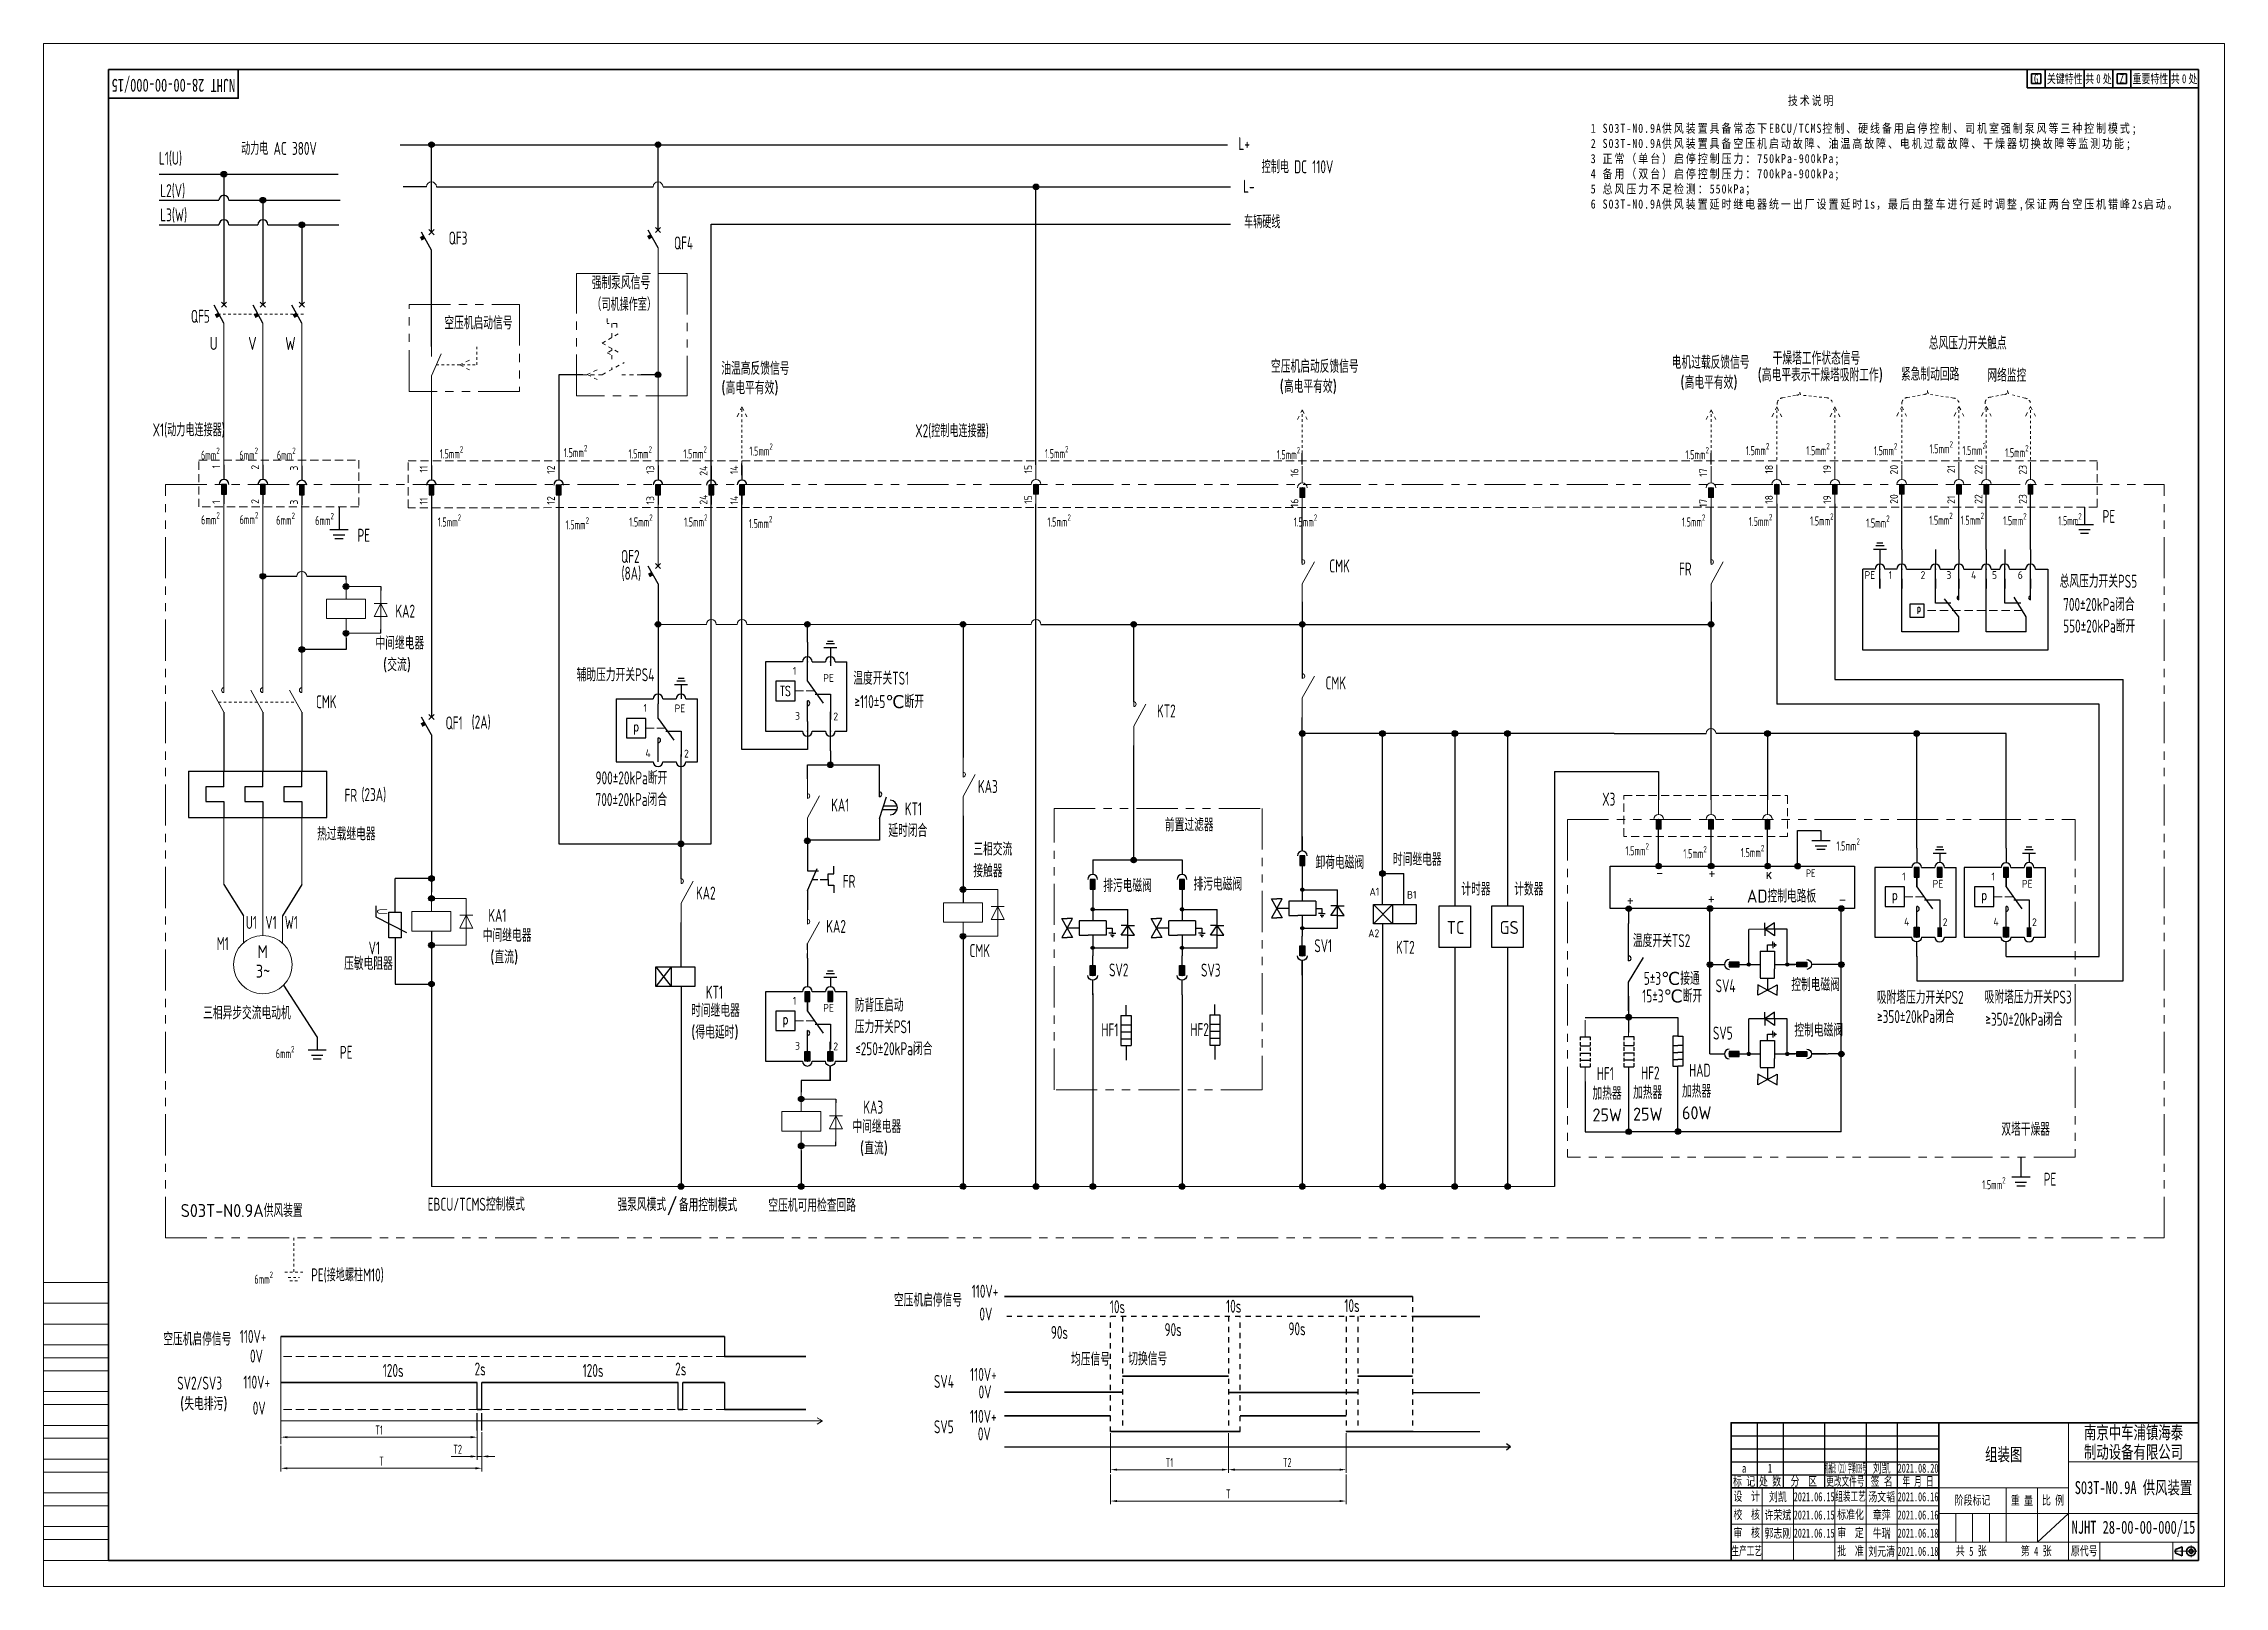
# Model space of a CAD drawing. Header units: millimetres. Extents: x 0 to 840, y 0 to 594.
import ezdxf
from ezdxf.enums import TextEntityAlignment as Align

# ---------------------------------------------------------------- set-up
doc = ezdxf.new("R2010")
doc.units = ezdxf.units.MM
for name, pattern in [('CENTER1', [10, 7, -1, 1, -1]), ('CENTER2', [12, 7, -1, 1, -1, 1, -1]), ('HIDDEN', [9.525, 6.35, -3.175]), ('PHANTOM2', [31.75, 15.875, -3.175, 3.175, -3.175, 3.175, -3.175]), ('虚线', [2, 1, -1])]:
    doc.linetypes.add(name, pattern=pattern)
for name, color, linetype, lineweight in [('AM_0', 7, 'Continuous', 25), ('AM_3', 3, '虚线', 13), ('BLK_0.5mm^2', 7, 'Continuous', 18), ('MISC', 2, 'Continuous', 18), ('SYMS', 7, 'Continuous', 18), ('TAGFIXED', 7, 'Continuous', 18), ('TAGS', 51, 'Continuous', 18), ('TERMS', 4, 'Continuous', 18), ('WIREFIXED', 4, 'Continuous', 18), ('双点划线', 6, 'CENTER2', 18), ('尺寸线层', 3, 'Continuous', 13), ('标注', 3, 'Continuous', 18), ('点划线', 4, 'CENTER1', 18), ('粗实线', 7, 'Continuous', 35), ('粗实线层', 7, 'Continuous', 25), ('虚线', 2, 'HIDDEN', 18), ('虚线层', 6, '虚线', 13)]:
    doc.layers.add(name, color=color, linetype=linetype, lineweight=lineweight)
doc.styles.add('PIN', font='simplex.shx', dxfattribs={"width": 0.75, "bigfont": 'gbcbig.shx'})
doc.styles.add('WD', font='romans.shx', dxfattribs={"bigfont": 'gbcbig.shx'})
doc.styles.add('WD_IEC', font='isocp2.shx', dxfattribs={"width": 0.9, "bigfont": 'gbcbig.shx'})
doc.styles.add('工程字', font='gbenor.shx', dxfattribs={"bigfont": 'gbcbig.shx'})
doc.styles.add('标准', font='isoct2.shx')
doc.styles.add('海泰标注样式', font='isocp.shx', dxfattribs={"width": 0.7, "bigfont": 'gbcbig.shx'})
doc.styles.add('海泰汉字样式', font='仿宋_GB2312.ttf', dxfattribs={"width": 0.7})
doc.dimstyles.new('海泰标注样式-图2', dxfattribs={"dimtxt": 3.5, "dimasz": 2.5, "dimexe": 1.25, "dimexo": 0.625, "dimgap": 1, "dimtad": 1, "dimdec": 3, "dimlfac": 8, "dimdsep": 46, "dimtxsty": '海泰标注样式', "dimcen": 2.5, "dimclrd": 256, "dimclre": 256, "dimclrt": 2, "dimadec": 3, "dimazin": 2, "dimtm": 1e-09, "dimtfac": 0.7, "dimtdec": 3, "dimtmove": 0, "dimatfit": 1, "dimfxl": 1.25, "dimlwd": -1, "dimlwe": -1, "dimarcsym": 0})

msp = doc.modelspace()

# ---------------------------------------------------------------- texts
at = {"char_height": 5, "width": 13.5088895, "attachment_point": 1, "line_spacing_factor": 0.99982, "style": '标准'}
for s, insert in [('{\\Fisocp2,gbcbig|c0;\\C3;TC}', (540.49917, 256.19086)), ('{\\Fisocp2,gbcbig|c134;\\C3;GS}', (560.83937, 256.19187))]:
    msp.add_mtext(s, dxfattribs=dict(at, insert=insert))
at = {"char_height": 5, "width": 4.9298444, "attachment_point": 1}
for s, insert in [('{\\Fisocp,gbcbig|c134;\\W0.7;\\C3;HF1}', (407.43686, 216.77431)), ('{\\Fisocp,gbcbig|c134;\\W0.7;\\C3;HF2}', (441.70929, 216.86412)), ('{\\Fisocp,gbcbig|c134;\\W0.7;\\C3;HAD}', (633.82425, 201.20587))]:
    msp.add_mtext(s, dxfattribs=dict(at, insert=insert))
at = {"layer": 'BLK_0.5mm^2', "char_height": 5, "attachment_point": 1, "line_spacing_factor": 0.99982, "style": '标准'}
for s, insert, width in [('{\\Fisocp2,gbcbig|c134;\\C3;(高电平有效)}', (261.01826, 463.97281), 31.9506378), ('{\\Fisocp2,gbcbig|c134;\\C3;(高电平有效)}', (476.07978, 464.50596), 31.9506378), ('{\\Fisocp2,gbcbig|c134;\\C3;(高电平有效)}', (630.41499, 466.05083), 31.9506378), ('{\\Fisocp2,gbcbig|c134;\\C3;(高电平表示干燥塔吸附工作)}', (660.17309, 468.93738), 48.7235377), ('{\\Fisocp2,gbcbig|c134;\\C3;紧急制动回路}', (715.41712, 469.23446), 23.0729747), ('{\\Fisocp2,gbcbig|c134;\\C3;网络监控}', (748.68693, 468.76687), 33.1669556), ('{\\Fisocp2,gbcbig|c134;\\C3;总风压力开关\\W0.7;PS5}', (776.52862, 389.49918), 41.0010451), ('{\\Fisocp2,gbcbig|c134;\\C3;中间继电器^J (交流)}', (127.82906, 365.7138), 35.8096004), ('{\\Fisocp2,gbcbig|c134;\\C3;辅助压力开关\\W0.7;PS4}', (205.30725, 353.48613), 35.8096004), ('{\\Fisocp2,gbcbig|c134;\\C3;温度开关\\W0.7;TS1}', (311.87464, 352.17083), 26.0479764), ('{\\Fisocp2,gbcbig|c134;\\C3;延时闭合}', (325.3769, 293.52338), 47.5281628), ('{\\Fisocp2,gbcbig|c134;\\C3;前置过滤器}', (431.90265, 295.68672), 35.8096004), ('{\\Fisocp2,gbcbig|c134;\\C3;热过载继电器}', (105.377, 292.20271), 35.8096004), ('{\\Fisocp2,gbcbig|c134;\\C3;三相交流接触器}', (358.10697, 286.34905), 15.4471239), ('{\\Fisocp2,gbcbig|c134;\\C3;卸荷电磁阀}', (489.91253, 281.22785), 35.8096004), ('{\\Fisocp2,gbcbig|c134;\\C3;时间继电器}', (519.73986, 282.40805), 35.8096004), ('{\\Fisocp2,gbcbig|c134;\\C3;排污电磁阀}', (408.14594, 272.2991), 35.8096004), ('{\\Fisocp2,gbcbig|c134;\\C3;排污电磁阀}', (442.92603, 272.87878), 35.8096004), ('{\\Fisocp2,gbcbig|c134;\\C3;计时器}', (546.10197, 270.97675), 35.8096004), ('{\\Fisocp2,gbcbig|c134;\\C3;计数器}', (566.44216, 270.97776), 35.8096004), ('{\\Fisocp2,gbcbig|c134;\\C3;AD控制电路板}', (656.09106, 268.26696), 35.8096004), ('{\\Fisocp2,gbcbig|c134;\\C3;中间继电器^J (直流)}', (169.14695, 253.13588), 35.8096004), ('{\\Fisocp2,gbcbig|c134;\\C3;温度开关\\W0.7;TS2}', (612.16106, 251.11542), 26.784438), ('{\\Fisocp2,gbcbig|c134;\\C3;压敏电阻器}', (115.74489, 242.32718), 35.8096004), ('{\\Fisocp2,gbcbig|c134;\\C3;防背压启动压力开关\\W0.7;PS1}', (312.46153, 226.29891), 21.5900163), ('{\\Fisocp2,gbcbig|c134;\\C3;控制电磁阀}', (673.15879, 234.16148), 35.8096004), ('{\\Fisocp2,gbcbig|c134;\\C3;吸附塔压力开关\\W0.7;PS2}', (706.11328, 229.28133), 35.8096004), ('{\\Fisocp2,gbcbig|c134;\\C3;吸附塔压力开关\\W0.7;PS3}', (747.65043, 229.39802), 35.8096004), ('{\\Fisocp2,gbcbig|c134;\\C3;三相异步交流电动机}', (61.43524, 223.29133), 35.8096004), ('{\\Fisocp2,gbcbig|c134;\\C3;时间继电器^J(得电延时)}', (249.39485, 224.21007), 21.162501), ('{\\Fisocp2,gbcbig|c134;\\C3;控制电磁阀}', (674.37483, 216.62831), 35.8096004), ('{\\Fisocp2,gbcbig|c134;\\C3;加热器\\P60W}', (631.09432, 193.16326), 35.8096004), ('{\\Fisocp2,gbcbig|c134;\\C3;加热器\\P25W}', (596.60683, 192.33427), 35.8096004), ('{\\Fisocp2,gbcbig|c134;\\C3;加热器\\P25W}', (612.23819, 192.65993), 35.8096004), ('{\\Fisocp2,gbcbig|c134;\\C3;中间继电器\\P (直流)}', (311.54547, 179.55171), 35.8096004), ('{\\Fisocp2,gbcbig|c134;\\C3;双塔干燥器}', (754.07432, 178.49498), 35.8096004), ('{\\Fisocp2,gbcbig|c134;\\W0.7;\\C3;EBCU/TCMS\\W1;控制模式}', (147.91641, 149.61525), 40.3305649), ('{\\Fisocp2,gbcbig|c134;\\C3;强泵风模式}', (221.03164, 149.52305), 35.8096004), ('{\\Fisocp2,gbcbig|c134;\\C3;备用控制模式}', (244.68095, 149.35626), 35.8096004), ('{\\Fisocp2,gbcbig|c134;\\C3;空压机可用检查回路}', (279.16766, 149.20261), 35.8096004)]:
    msp.add_mtext(s, dxfattribs=dict(at, insert=insert, width=width))
at = {"layer": 'BLK_0.5mm^2', "insert": (52.79372, 147.19718), "char_height": 5, "width": 51.5415061, "attachment_point": 1, "style": '标准'}
msp.add_mtext('{\\Fisocp2,gbcbig|c134;\\C3;S03T-N0.9A供风装置}', dxfattribs=at)
at = {"layer": 'TAGS', "char_height": 3, "width": 21.0013549, "attachment_point": 1, "style": 'WD'}
for s, insert in [('{\\H0.8571x;-}', (621.07866, 275.9088)), ('{\\H0.8571x;+}', (641.17042, 275.7977)), ('{\\H0.8571x;K}', (663.44966, 275.04344)), ('{\\H0.8571x;+}', (609.73083, 265.36173)), ('{\\H0.8571x;+}', (640.92125, 265.95302)), ('{\\H0.8571x;-}', (691.46277, 265.64143))]:
    msp.add_mtext(s, dxfattribs=dict(at, insert=insert))
at = {"layer": 'TAGS', "insert": (678.85061, 276.06703), "char_height": 3, "width": 21.0013549, "attachment_point": 1, "line_spacing_factor": 0.99982, "style": 'WD'}
msp.add_mtext('{\\Fisocp2,gbcbig|c134;\\W0.7;\\C3;PE}', dxfattribs=at)
at = {"layer": '尺寸线层', "char_height": 5, "attachment_point": 1}
for s, insert, width, style in [('{\\Fisocp2,gbcbig|c134;\\W0.7;\\C3;动力电 \\Fisocp2,gbcbig|c0;AC 380V}', (76.07606, 556.15679), 27.5249859, '标准'), ('{\\Fisocp2,gbcbig|c134;\\W0.7;L1(U)}', (44.41238, 552.38448), 14.2258825, '标准'), ('{\\Fisocp2,gbcbig|c134;\\W0.7;\\C3;控制电 DC 110V}', (469.17719, 549.0893), 27.5249859, '标准'), ('{\\Fisocp2,gbcbig|c134;\\W0.7;L2(V)}', (44.9322, 539.91366), 14.2258825, '标准'), ('{\\Fisocp2,gbcbig|c134;\\W0.7;L3(W)}', (44.9322, 530.56056), 14.2258825, '标准'), ('{\\Fisocp2,gbcbig|c0;\\W0.7;\\C3;QF\\Fisocp2,gbcbig|c134;3}', (156.02211, 521.63774), 16.2178255, '标准'), ('{\\Fisocp2,gbcbig|c134;\\W0.7;\\C3;车辆硬线}', (462.39063, 527.89308), 27.5249859, '标准'), ('{\\Fisocp2,gbcbig|c0;\\W0.7;\\C3;QF\\Fisocp2,gbcbig|c134;4}', (242.81008, 519.73866), 16.2178255, '标准'), ('{\\Fisocp2,gbcbig|c0;\\W0.7;QF\\Fisocp2,gbcbig|c134;5}', (56.72685, 491.50047), 14.2258825, '标准'), ('{\\Fisocp2,gbcbig|c134;\\C3;总风压力开关触点}', (726.14352, 481.22775), 29.9444882, '标准'), ('{\\Fisocp2,gbcbig|c134;\\C3;干燥塔工作状态信号}', (665.99099, 475.37009), 42.5209704, '标准'), ('{\\Fisocp2,gbcbig|c134;\\W0.7;\\C3;QF2}', (222.39997, 399.05628), 16.2178255, '标准'), ('{\\Fisocp2,gbcbig|c134;\\W0.7;CMK}', (495.20836, 395.3889), 23.961927, '标准'), ('{\\Fisocp2,gbcbig|c134;\\W0.7;(8A)}', (222.5981, 392.57339), 22.2917962, '标准'), ('{\\Fisocp2,gbcbig|c134;\\W0.7;FR}', (629.91312, 394.20148), 23.961927, '标准'), ('{\\Fisocp2,gbcbig|c0;\\W0.7;KA\\Fisocp2,gbcbig|c134;2}', (135.50008, 378.00206), 13.8952014, '标准'), ('{\\Fisocp,@extfont2|c134;7}00%%P20kPa{\\Fisocp2,gbcbig|c134;\\W1;闭合}\\P{\\Fisocp,@extfont2|c134;550}%%P20kPa{\\Fisocp2,gbcbig|c134;\\W1;断开}', (777.90529, 380.57497), 41.3170802, '海泰标注样式'), ('{\\Fisocp2,gbcbig|c134;\\W0.7;CMK}', (493.78197, 350.33952), 23.961927, '标准'), ('{\\Fisocp2,gbcbig|c0;\\W0.7;CMK}', (104.90243, 343.10085), 9.1537568, '标准'), ('{\\Fisocp2,gbcbig|c134;≥\\Fisocp,@extfont2|c134;110}%%P{\\Fisocp,@extfont2|c134;5\\Fisocp2,gbcbig|c134;\\W1;℃断开}', (312.33495, 343.16291), 30.6747771, '海泰标注样式'), ('{\\Fisocp2,gbcbig|c134;\\W0.7;KT2}', (428.85517, 339.55349), 14.8690152, '标准'), ('{\\Fisocp2,gbcbig|c134;\\W0.7;\\C3;QF1}', (154.8335, 334.95652), 16.2178255, '标准'), ('{\\Fisocp2,gbcbig|c134;\\W0.7;(2A)}', (164.8655, 335.27235), 22.2917962, '标准'), ('{\\Fisocp,@extfont2|c134;9}00%%P20kPa{\\Fisocp2,gbcbig|c134;\\W1;断开}\\P{\\Fisocp,@extfont2|c134;70}0%%P20kPa{\\Fisocp2,gbcbig|c134;\\W1;闭合}', (212.59732, 313.78332), 41.3170802, '海泰标注样式'), ('{\\Fisocp2,gbcbig|c134;\\W0.7;FR}', (115.89879, 307.08155), 9.1537568, '标准'), ('{\\Fisocp2,gbcbig|c134;\\W0.7;(23A)}', (122.40867, 307.36362), 22.2917962, '标准'), ('{\\Fisocp2,gbcbig|c0;\\W0.7;KA\\Fisocp2,gbcbig|c134;1}', (303.34449, 303.32348), 14.8690152, '标准'), ('{\\Fisocp2,gbcbig|c0;\\W0.7;KA\\Fisocp2,gbcbig|c134;3}', (359.89232, 310.48776), 14.8690152, '标准'), ('{\\Fisocp2,gbcbig|c134;\\W0.7;KT1}', (331.72598, 301.85862), 17.0967681, '标准'), ('{\\Fisocp2,gbcbig|c0;\\W0.7;KA\\Fisocp2,gbcbig|c134;2}', (251.28075, 269.45856), 14.8690152, '标准'), ('{\\Fisocp2,gbcbig|c134;\\W0.7;FR}', (307.81705, 273.94077), 17.0967681, '标准'), ('{\\Fisocp2,gbcbig|c0;\\W0.7;KA\\Fisocp2,gbcbig|c134;1}', (171.29694, 260.82892), 17.8760589, '标准'), ('{\\Fisocp2,gbcbig|c0;\\W0.7;KA\\Fisocp2,gbcbig|c134;2}', (301.46917, 256.62507), 14.8690152, '标准'), ('{\\Fisocp2,gbcbig|c134;\\W0.7;V1}', (125.1853, 248.30432), 17.8760589, '标准'), ('{\\Fisocp2,gbcbig|c134;\\W0.7;CMK}', (356.62669, 247.29431), 17.8760589, '标准'), ('{\\Fisocp,gbcbig|c134;\\W0.7;SV1}', (489.44472, 249.16508), 17.8760589, '工程字'), ('{\\Fisocp2,gbcbig|c134;\\W0.7;KT2}', (520.91543, 248.55014), 17.8760589, '工程字'), ('{\\Fisocp,gbcbig|c134;\\W0.7;SV\\Fisocp,gbcbig|c0;2}', (410.38633, 239.82893), 17.8760589, '标准'), ('{\\Fisocp,gbcbig|c134;\\W0.7;SV3}', (445.81841, 239.78084), 17.8760589, '工程字'), ('{\\Fisocp,@extfont2|c134;5}%%P{\\Fisocp,@extfont2|c134;3\\Fisocp2,gbcbig|c134;\\W1;℃接通}', (616.36979, 236.58536), 30.6747771, '海泰标注样式'), ('{\\Fisocp2,gbcbig|c0;\\W0.7;K\\Fisocp2,gbcbig|c134;T1}', (255.06028, 231.25966), 17.8760589, '标准'), ('{\\Fisocp,@extfont2|c134;15}%%P{\\Fisocp,@extfont2|c134;3\\Fisocp2,gbcbig|c134;\\W1;℃断开}', (615.76251, 229.82341), 30.6747771, '海泰标注样式'), ('{\\Fisocp,gbcbig|c134;\\W0.7;SV4}', (644.03174, 233.7476), 17.8760589, '工程字'), ('{\\Fisocp2,gbcbig|c134;≥}3{\\Fisocp,@extfont2|c134;5\\Fisocp,@extfont2|c128;0%%P20kPa\\Fisocp2,gbcbig|c134;\\W1;闭合}', (706.21738, 221.89254), 43.9661139, '海泰标注样式'), ('{\\Fisocp2,gbcbig|c134;≥}3{\\Fisocp,@extfont2|c134;5\\Fisocp,@extfont2|c128;0%%P20kPa\\Fisocp2,gbcbig|c134;\\W1;闭合}', (747.93242, 220.84591), 44.4676846, '海泰标注样式'), ('{\\Fgbenor,gbcbig|c134;≤}250%%P20kPa{\\Fisocp2,gbcbig|c134;\\W1;闭合}', (312.71733, 209.51066), 41.3170802, '海泰标注样式'), ('{\\Fisocp,gbcbig|c134;\\W0.7;SV5}', (642.99433, 215.53947), 17.8760589, '标准'), ('{\\Fisocp2,gbcbig|c0;\\W0.7;KA\\Fisocp2,gbcbig|c134;3}', (315.74128, 186.99187), 15.3422619, '标准')]:
    msp.add_mtext(s, dxfattribs=dict(at, insert=insert, width=width, style=style))
at = {"layer": '尺寸线层', "char_height": 5, "attachment_point": 1, "line_spacing_factor": 0.99982}
for s, insert, width, style in [('{\\C3;L+}', (460.24407, 558.03098), 22.1418166, '海泰标注样式'), ('{\\Fisocp2,gbcbig|c134;\\W0.7;\\C3;L-}', (462.04414, 541.59685), 23.6871923, '标准'), ('{\\Fisocp2,gbcbig|c134;油温高反馈信号}', (261.03468, 471.43365), 35.6878049, '标准'), ('{\\Fisocp2,gbcbig|c134;空压机启动反馈信号}', (472.7846, 472.23412), 32.9452396, '标准'), ('{\\Fisocp2,gbcbig|c134;电机过载反馈信号}', (627.11981, 473.77899), 32.9452396, '标准'), ('{\\Fisocp2,gbcbig|c0;\\W0.7;\\C3;X1\\Fisocp2,gbcbig|c134;(动力电连接器)}', (42.01397, 447.79021), 27.9860998, '标准'), ('{\\Fisocp2,gbcbig|c0;\\W0.7;\\C3;X2\\Fisocp2,gbcbig|c134;(控制电连接器)}', (335.73184, 447.4432), 51.18948, '标准'), ('{\\Fisocp2,gbcbig|c134;\\W0.7;\\C3;PE}', (793.08473, 414.47476), 26.6587087, '标准'), ('{\\Fisocp2,gbcbig|c134;\\W0.7;\\C3;PE}', (120.91138, 407.19452), 26.6587087, '标准'), ('{\\Fisocp2,gbcbig|c0;\\W0.7;\\C3;X\\Fisocp2,gbcbig|c134;3}', (600.34557, 305.59078), 51.18948, '标准'), ('{\\Fisocp2,gbcbig|c134;\\W0.7;\\C3;PE}', (114.12525, 208.12002), 26.6587087, '标准'), ('{\\Fisocp2,gbcbig|c134;\\W0.7;\\C3;PE}', (770.40774, 159.25539), 26.6587087, '标准'), ('{\\Fisocp2,gbcbig|c134;\\W0.7;\\C3;PE(接地螺柱M10)}', (103.03531, 122.42036), 26.6587087, '标准'), ('{\\Fisocp2,gbcbig|c134;空压机启停信号}', (327.52877, 112.71998), 33.8446833, '标准'), ('{\\Fisocp2,gbcbig|c0;\\W0.7;110V+}', (357.4749, 116.14081), 21.3069027, '标准'), ('{\\Fisocp2,gbcbig|c134;\\W0.7;10\\Fisocp2,gbcbig|c0;s}', (410.69555, 110.17154), 21.3069027, '标准'), ('{\\Fisocp2,gbcbig|c134;\\W0.7;10\\Fisocp2,gbcbig|c0;s}', (455.471, 110.36312), 21.3069027, '标准'), ('{\\Fisocp2,gbcbig|c134;\\W0.7;10\\Fisocp2,gbcbig|c0;s}', (501.02978, 110.59402), 21.3069027, '标准'), ('{\\Fisocp2,gbcbig|c0;\\W0.7;0V}', (360.46208, 107.34065), 21.3069027, '标准'), ('{\\Fisocp2,gbcbig|c134;\\W0.7;90\\Fisocp2,gbcbig|c0;s}', (431.76409, 101.36548), 21.3069027, '标准'), ('{\\Fisocp2,gbcbig|c134;\\W0.7;90\\Fisocp2,gbcbig|c0;s}', (479.49216, 101.67107), 21.3069027, '标准'), ('{\\Fisocp2,gbcbig|c134;空压机启停信号}', (46.08469, 97.71251), 33.8446833, '标准'), ('{\\Fisocp2,gbcbig|c0;\\W0.7;110V+}', (75.54224, 98.7137), 21.3069027, '标准'), ('{\\Fisocp2,gbcbig|c134;\\W0.7;90\\Fisocp2,gbcbig|c0;s}', (387.97216, 100.26939), 21.3069027, '标准'), ('{\\Fisocp2,gbcbig|c0;\\W0.7;0V}', (79.48648, 91.16572), 21.3069027, '标准'), ('{\\Fisocp2,gbcbig|c134;\\W0.7;120\\Fisocp2,gbcbig|c0;s}', (130.64068, 85.63768), 21.3069027, '标准'), ('{\\Fisocp2,gbcbig|c134;\\W0.7;2\\Fisocp2,gbcbig|c0;s}', (166.00324, 86.1964), 21.3069027, '标准'), ('{\\Fisocp2,gbcbig|c134;\\W0.7;120\\Fisocp2,gbcbig|c0;s}', (207.63383, 85.63768), 21.3069027, '标准'), ('{\\Fisocp2,gbcbig|c134;\\W0.7;2\\Fisocp2,gbcbig|c0;s}', (243.27424, 86.1964), 21.3069027, '标准'), ('{\\Fisocp2,gbcbig|c0;\\W0.7;110V+}', (356.85837, 84.10195), 21.3069027, '标准'), ('{\\Fisocp2,gbcbig|c134;均压信号}', (395.75253, 89.95437), 33.8446833, '标准'), ('{\\Fisocp2,gbcbig|c134;切换信号}', (417.78527, 90.12301), 33.8446833, '标准'), ('{\\Fisocp2,gbcbig|c134;\\W0.7;SV2/SV3}', (51.46174, 80.76298), 21.8610927, '标准'), ('{\\Fisocp2,gbcbig|c0;\\W0.7;110V+}', (76.94786, 81.13964), 21.3069027, '标准'), ('{\\Fisocp2,gbcbig|c134;\\W0.7;SV4}', (342.9388, 81.41158), 21.8610927, '标准'), ('{\\Fisocp2,gbcbig|c0;\\W0.7;0V}', (360.13329, 77.35034), 21.3069027, '标准'), ('{\\Fisocp2,gbcbig|c134;(失电排污)}', (52.52487, 72.8265), 21.8610927, '标准'), ('{\\Fisocp2,gbcbig|c0;\\W0.7;0V}', (80.54612, 71.10112), 21.3069027, '标准'), ('{\\Fisocp2,gbcbig|c0;\\W0.7;110V+}', (356.81407, 67.94966), 21.3069027, '标准'), ('{\\Fisocp2,gbcbig|c134;\\W0.7;SV5}', (342.9388, 63.94076), 21.8610927, '标准'), ('{\\Fisocp2,gbcbig|c0;\\W0.7;0V}', (359.85538, 61.21384), 21.3069027, '标准')]:
    msp.add_mtext(s, dxfattribs=dict(at, insert=insert, width=width, style=style))
at = {"layer": '标注', "color": 2, "attachment_point": 1, "line_spacing_factor": 0.99982}
for s, insert, char_height, width, style in [('{\\W0.8;\\T1.2;1 S03T-N0.9A供风装置具备常态下EBCU/TCMS控制、硬线备用启停控制、司机室强制泵风等三种控制模式;\\P2 S03T-N0.9A供风装置具备空压机启动故障、油温高故障、电机过载故障、干燥器切换故障等监测功能;\\P3 正常（单台）启停控制压力：750kPa-900kPa;\\P4 备用（双台）启停控制压力：700kPa-900kPa;\\P5 总风压力不足检测：550kPa；\\P6 S03T-N0.9A供风装置延时继电器统一出厂设置延时1s，最后由整车进行延时调整,保证两台空压机错峰2s启动。}', (595.92485, 563.15564), 3.5, 228.5094731, '海泰汉字样式'), ('{\\Fisocp2,gbcbig|c134;\\C256;强制泵风\\C3;信号\\P（\\W0.7;司机操作室\\W1;）}', (211.13118, 504.44332), 5, 24.4735363, '标准'), ('{\\Fisocp2,gbcbig|c134;\\C3;空压机启动信号}', (154.35783, 488.97317), 5, 26.7992871, '标准')]:
    msp.add_mtext(s, dxfattribs=dict(at, insert=insert, char_height=char_height, width=width, style=style))
at = {"layer": '标注', "color": 2, "char_height": 3.5, "attachment_point": 1, "style": '海泰标注样式'}
for s, insert, width in [('\\A1;6mm{\\H0.7x;\\S2^ ;}', (60.61214, 438.49696), 9.50354), ('\\A1;6mm{\\H0.7x;\\S2^ ;}', (75.37997, 438.49696), 9.50354), ('\\A1;6mm{\\H0.7x;\\S2^ ;}', (89.87445, 438.49696), 9.50354), ('\\A1;1.5mm{\\H0.7x;\\S2^ ;}', (152.60346, 439.00791), 12.7561908), ('\\A1;1.5mm{\\H0.7x;\\S2^ ;}', (200.3947, 439.46646), 12.7561908), ('\\A1;1.5mm{\\H0.7x;\\S2^ ;}', (225.32128, 439.00791), 12.7561908), ('\\A1;1.5mm{\\H0.7x;\\S2^ ;}', (246.44583, 439.00791), 12.7561908), ('\\A1;1.5mm{\\H0.7x;\\S2^ ;}', (271.85655, 440.06354), 12.7561908), ('\\A1;1.5mm{\\H0.7x;\\S2^ ;}', (385.729, 439.08086), 12.7561908), ('\\A1;1.5mm{\\H0.7x;\\S2^ ;}', (474.98216, 438.6692), 12.7561908), ('\\A1;1.5mm{\\H0.7x;\\S2^ ;}', (632.43019, 438.6692), 12.7561908), ('\\A1;1.5mm{\\H0.7x;\\S2^ ;}', (655.70396, 440.22709), 12.7561908), ('\\A1;1.5mm{\\H0.7x;\\S2^ ;}', (678.96402, 440.22709), 12.7561908), ('\\A1;1.5mm{\\H0.7x;\\S2^ ;}', (705.00355, 440.20332), 12.7561908), ('\\A1;1.5mm{\\H0.7x;\\S2^ ;}', (726.43543, 440.95273), 12.7561908), ('\\A1;1.5mm{\\H0.7x;\\S2^ ;}', (739.09641, 440.31224), 12.7561908), ('\\A1;1.5mm{\\H0.7x;\\S2^ ;}', (755.56214, 439.44636), 12.7561908), ('\\A1;6mm{\\H0.7x;\\S2^ ;}', (60.65696, 413.5845), 9.50354), ('\\A1;6mm{\\H0.7x;\\S2^ ;}', (75.49005, 413.68797), 9.50354), ('\\A1;6mm{\\H0.7x;\\S2^ ;}', (89.59096, 413.44565), 9.50354), ('\\A1;6mm{\\H0.7x;\\S2^ ;}', (104.60265, 413.31617), 9.50354), ('\\A1;1.5mm{\\H0.7x;\\S2^ ;}', (151.81029, 412.7407), 12.7561908), ('\\A1;1.5mm{\\H0.7x;\\S2^ ;}', (201.06372, 411.66162), 12.7561908), ('\\A1;1.5mm{\\H0.7x;\\S2^ ;}', (225.57775, 412.74162), 12.7561908), ('\\A1;1.5mm{\\H0.7x;\\S2^ ;}', (246.7023, 412.74162), 12.7561908), ('\\A1;1.5mm{\\H0.7x;\\S2^ ;}', (271.67274, 412.15927), 12.7561908), ('\\A1;1.5mm{\\H0.7x;\\S2^ ;}', (386.66043, 412.74162), 12.7561908), ('\\A1;1.5mm{\\H0.7x;\\S2^ ;}', (481.55932, 412.74162), 12.7561908), ('\\A1;1.5mm{\\H0.7x;\\S2^ ;}', (631.07976, 412.74162), 12.7561908), ('\\A1;1.5mm{\\H0.7x;\\S2^ ;}', (656.86959, 412.96084), 12.7561908), ('\\A1;1.5mm{\\H0.7x;\\S2^ ;}', (680.43115, 413.15416), 12.7561908), ('\\A1;1.5mm{\\H0.7x;\\S2^ ;}', (702.04187, 412.36043), 12.7561908), ('\\A1;1.5mm{\\H0.7x;\\S2^ ;}', (726.32369, 413.41937), 12.7561908), ('\\A1;1.5mm{\\H0.7x;\\S2^ ;}', (738.42109, 413.41937), 12.7561908), ('\\A1;1.5mm{\\H0.7x;\\S2^ ;}', (754.78738, 413.2518), 12.7561908), ('\\A1;1.5mm{\\H0.7x;\\S2^ ;}', (776.02341, 413.2518), 12.7561908), ('\\A1;1.5mm{\\H0.7x;\\S2^ ;}', (609.31065, 286.17203), 12.7561908), ('\\A1;1.5mm{\\H0.7x;\\S2^ ;}', (690.56543, 287.99334), 12.7561908), ('\\A1;1.5mm{\\H0.7x;\\S2^ ;}', (631.60338, 285.05586), 12.7561908), ('\\A1;1.5mm{\\H0.7x;\\S2^ ;}', (653.74564, 285.45813), 12.7561908), ('\\A1;6mm{\\H0.7x;\\S2^ ;}', (89.41334, 208.05426), 9.50354), ('\\A1;1.5mm{\\H0.7x;\\S2^ ;}', (746.69623, 157.59139), 12.7561908), ('\\A1;6mm{\\H0.7x;\\S2^ ;}', (81.18008, 121.22413), 9.50354)]:
    msp.add_mtext(s, dxfattribs=dict(at, insert=insert, width=width))
at = {"layer": '粗实线层', "insert": (671.87801, 573.8388), "char_height": 3.5, "width": 36.6843502, "attachment_point": 1, "style": '海泰标注样式'}
msp.add_mtext('{\\fFangSong_GB2312|b0|i0|c134|p49;\\W0.8;\\T1.2;\\C2;技术说明}', dxfattribs=at)
at = {"layer": '虚线层', "char_height": 5, "width": 4.9298444, "attachment_point": 1}
for s, insert in [('{\\Fisocp,gbcbig|c134;\\W0.7;\\C3;HF1}', (598.28626, 199.93762)), ('{\\Fisocp,gbcbig|c134;\\W0.7;\\C3;HF2}', (615.30246, 200.17314))]:
    msp.add_mtext(s, dxfattribs=dict(at, insert=insert))

# ---------------------------------------------------------------- blocks, each defined once
blk = doc.blocks.new('NJHT-更改区')
at = {"color": 7, "linetype": 'Continuous'}
for p, q in [((0, 5), (80, 5)), ((0, 0), (80, 0)), ((10, 5), (10, 0)), ((20, 5), (20, 0)), ((36, 5), (36, 0)), ((52, 5), (52, 0)), ((64, 5), (64, 0))]:
    blk.add_line(p, q, dxfattribs=at)
at = {"color": 7, "linetype": 'Continuous', "lineweight": 35}
for p, q in [((0, 0), (0, 5)), ((80, 0), (80, 5))]:
    blk.add_line(p, q, dxfattribs=at)
at = {"color": 2, "linetype": 'Continuous', "style": '海泰汉字样式'}
for tag, width, p in [('1', 0.7, (5, 2.5)), ('2', 0.7, (15, 2.5)), ('3', 0.7, (28, 2.5)), ('4', 0.6, (44, 2.5)), ('5', 0.7, (58, 2.5)), ('6', 0.6, (72, 2.5))]:
    blk.add_attdef(tag, text='', height=3.5, dxfattribs=dict(at, width=width)).set_placement(p, align=Align.MIDDLE_CENTER)
blk = doc.blocks.new('ItemName')
at = {"insert": (805, 37.75), "char_height": 5, "width": 50, "attachment_point": 5, "style": '海泰汉字样式'}
blk.add_mtext('S03T-N0.9A 供风装置', dxfattribs=at)
blk = doc.blocks.new('HTMaterial')
at = {"insert": (755, 50.5), "char_height": 5, "width": 50, "attachment_point": 5, "style": '海泰汉字样式'}
blk.add_mtext('组装图', dxfattribs=at)
blk = doc.blocks.new('HTDrawingNo')
at = {"insert": (50, 578.5), "char_height": 5, "width": 50, "attachment_point": 5, "rotation": 180, "style": '海泰汉字样式'}
blk.add_mtext('NJHT 28-00-00-000/15', dxfattribs=at)
at = {"insert": (805, 22.15), "char_height": 5, "width": 50, "attachment_point": 5, "style": '海泰汉字样式'}
blk.add_mtext('NJHT 28-00-00-000/15', dxfattribs=at)
blk = doc.blocks.new('NJHT-A1')
at = {"color": 7, "linetype": 'Continuous', "lineweight": 18}
for p, q in [((0, 0), (0, 594)), ((840, 594), (0, 594)), ((840, 0), (840, 594)), ((25, 117), (0, 117)), ((25, 109), (0, 109)), ((25, 101), (0, 101)), ((25, 93), (0, 93)), ((25, 88), (0, 88)), ((25, 83), (0, 83)), ((25, 75), (0, 75)), ((25, 70), (0, 70)), ((25, 62), (0, 62)), ((780, 10), (780, 63)), ((25, 57), (0, 57)), ((25, 49), (0, 49)), ((25, 44), (0, 44)), ((780, 48), (830, 48)), ((25, 36), (0, 36)), ((662, 38), (662, 10)), ((674, 38), (674, 10)), ((690, 38), (690, 10)), ((702, 38), (702, 10)), ((714, 38), (714, 10)), ((730, 38), (780, 38)), ((756, 38), (756, 17)), ((768, 38), (768, 17)), ((25, 31), (0, 31)), ((650, 31), (730, 31)), ((780, 28), (730, 28)), ((736.5, 28), (736.5, 17)), ((743, 28), (743, 17)), ((749.5, 28), (749.5, 17)), ((780, 28), (830, 28)), ((25, 23), (0, 23)), ((25, 18), (0, 18)), ((650, 24), (730, 24)), ((650, 17), (730, 17)), ((780, 17), (730, 17)), ((830, 17), (780, 17)), ((792, 17), (792, 10)), ((0, 10), (25, 10)), ((840, 0), (0, 0))]:
    blk.add_line(p, q, dxfattribs=at)
at = {"color": 7, "linetype": 'Continuous', "lineweight": 35}
for p, q in [((830, 584), (25, 584)), ((25, 584), (25, 10)), ((830, 10), (830, 584)), ((730, 10), (730, 63)), ((730, 38), (650, 38)), ((25, 10), (830, 10))]:
    blk.add_line(p, q, dxfattribs=at)
blk.add_lwpolyline([(75, 584), (75, 573), (25, 573)], dxfattribs=at)
blk.add_lwpolyline([(650, 10), (830, 10), (830, 63), (650, 63)], close=True, dxfattribs=at)
at = {"color": 2, "linetype": 'Continuous', "lineweight": 18, "char_height": 3.5, "attachment_point": 5, "style": '海泰汉字样式'}
for s, insert, width in [('设  计', (656, 34.5), 12), ('{\\W0.6;组装工艺}', (696, 34.5), 12), ('阶段标记', (743, 33), 26), ('重 量', (762, 33), 12), ('比 例', (774, 33), 12), ('校  核', (656, 27.5), 12), ('标准化', (696, 27.5), 12), ('审  核', (656, 20.5), 12), ('审  定', (696, 20.5), 12), ('{\\W0.6;生产工艺}', (656, 13.5), 12), ('批  准', (696, 13.5), 12), ('共   张', (742.5, 13.5), 25), ('第   张', (767.5, 13.5), 25), ('原代号', (786, 13.5), 12)]:
    blk.add_mtext(s, dxfattribs=dict(at, insert=insert, width=width))
at = {"color": 2, "linetype": 'Continuous', "lineweight": 18, "style": '海泰汉字样式', "width": 0.6}
blk.add_attdef('5', text='', height=5, rotation=180, dxfattribs=at).set_placement((50, 578.5), align=Align.MIDDLE_CENTER)
at = {"color": 2, "linetype": 'Continuous', "lineweight": 18, "style": '海泰汉字样式'}
for tag, height, width, p in [('1', 5, 0.7, (805, 59.25)), ('7', 5, 0.7, (755, 50.5)), ('2', 5, 0.7, (805, 51.75)), ('12', 3.5, 0.7, (668, 34.5)), ('13', 3.5, 0.6, (682, 34.5)), ('20', 3.5, 0.7, (708, 34.5)), ('21', 3.5, 0.6, (722, 34.5)), ('3', 5, 0.6, (805, 38)), ('14', 3.5, 0.7, (668, 27.5)), ('15', 3.5, 0.6, (682, 27.5)), ('22', 3.5, 0.7, (708, 27.5)), ('23', 3.5, 0.6, (722, 27.5)), ('16', 3.5, 0.7, (668, 20.5)), ('17', 3.5, 0.6, (682, 20.5)), ('24', 3.5, 0.7, (708, 20.5)), ('25', 3.5, 0.6, (722, 20.5)), ('8', 3.5, 0.7, (762, 22.5)), ('9', 3.5, 0.7, (774, 22.5)), ('4', 5, 0.6, (805, 22.5)), ('18', 3.5, 0.7, (668, 13.5)), ('19', 3.5, 0.6, (682, 13.5)), ('26', 3.5, 0.7, (708, 13.5)), ('27', 3.5, 0.6, (722, 13.5)), ('11', 3.5, 0.7, (742.5, 13.5)), ('10', 3.5, 0.7, (767.5, 13.5)), ('6', 3.5, 0.7, (811.57, 13.5))]:
    blk.add_attdef(tag, text='', height=height, dxfattribs=dict(at, width=width)).set_placement(p, align=Align.MIDDLE_CENTER)
blk = doc.blocks.new('质量特性标注表')
at = {"layer": '粗实线'}
for p, q in [((0, 0), (0, -7)), ((0, 0), (66, 0)), ((7, 0), (7, -7)), ((22, 0), (22, -7)), ((33, 0), (33, -7)), ((40, 0), (40, -7)), ((55, 0), (55, -7)), ((66, 0), (66, -7)), ((0, -7), (66, -7)), ((1.65, -1.65), (5.35, -1.65)), ((1.65, -5.35), (1.65, -1.65)), ((5.35, -5.35), (1.65, -5.35)), ((5.35, -1.65), (5.35, -5.35)), ((34.65, -1.65), (38.35, -1.65)), ((34.65, -5.35), (34.65, -1.65)), ((38.35, -5.35), (34.65, -5.35)), ((38.35, -1.65), (38.35, -5.35))]:
    blk.add_line(p, q, dxfattribs=at)
at = {"layer": '标注', "color": 2, "style": '海泰汉字样式', "width": 0.7}
for s, p in [('G', (3.5, -3.5)), ('关键特性', (14.5, -3.5)), ('共  处', (27.5, -3.5)), ('Z', (36.5, -3.5)), ('重要特性', (47.5, -3.5)), ('共  处', (60.5, -3.5))]:
    blk.add_text(s, height=3.5, dxfattribs=at).set_placement(p, align=Align.MIDDLE_CENTER)
for tag, p in [('关键特性处数', (27.5, -3.5)), ('重要特性处数', (60.5, -3.5))]:
    blk.add_attdef(tag, text='', height=3.5, dxfattribs=at).set_placement(p, align=Align.MIDDLE_CENTER)
blk = doc.blocks.new('*D70')
at = {"layer": 'Defpoints', "color": 0, "transparency": 16777216}
for p in [(410.95, 59.59), (456.35, 44.93), (456.35, 43.79)]:
    blk.add_point(p, dxfattribs=at)
at = {"layer": '标注', "transparency": 16777216}
for p, q in [((410.95, 58.97), (410.95, 43.68)), ((413.45, 44.93), (453.85, 44.93)), ((456.35, 44.42), (456.35, 46.18))]:
    blk.add_line(p, q, dxfattribs=at)
for points in [[(413.45, 45.35), (413.45, 44.52), (410.95, 44.93)], [(453.85, 45.35), (453.85, 44.52), (456.35, 44.93)]]:
    blk.add_solid(points, dxfattribs=at)
at = {"layer": '标注', "color": 2, "transparency": 16777216, "insert": (433.65, 47.68), "char_height": 3.5, "attachment_point": 5, "style": '海泰标注样式'}
blk.add_mtext('T1', dxfattribs=at)
blk = doc.blocks.new('*D71')
at = {"layer": 'Defpoints', "color": 0, "transparency": 16777216}
for p in [(456.35, 59.59), (501.71, 59.59), (501.71, 44.93)]:
    blk.add_point(p, dxfattribs=at)
at = {"layer": '标注', "transparency": 16777216}
for p, q in [((456.35, 58.97), (456.35, 43.68)), ((501.71, 58.97), (501.71, 43.68)), ((458.85, 44.93), (499.21, 44.93))]:
    blk.add_line(p, q, dxfattribs=at)
for points in [[(458.85, 45.35), (458.85, 44.52), (456.35, 44.93)], [(499.21, 45.35), (499.21, 44.52), (501.71, 44.93)]]:
    blk.add_solid(points, dxfattribs=at)
at = {"layer": '标注', "color": 2, "transparency": 16777216, "insert": (479.03, 47.68), "char_height": 3.5, "attachment_point": 5, "style": '海泰标注样式'}
blk.add_mtext('T2', dxfattribs=at)
blk = doc.blocks.new('*D72')
at = {"layer": 'Defpoints', "color": 0, "transparency": 16777216}
for p in [(410.95, 43.68), (501.71, 43.68), (501.71, 32.85)]:
    blk.add_point(p, dxfattribs=at)
at = {"layer": '标注', "transparency": 16777216}
for p, q in [((410.95, 43.06), (410.95, 31.6)), ((501.71, 43.06), (501.71, 31.6)), ((413.45, 32.85), (499.21, 32.85))]:
    blk.add_line(p, q, dxfattribs=at)
for points in [[(413.45, 33.26), (413.45, 32.43), (410.95, 32.85)], [(499.21, 33.26), (499.21, 32.43), (501.71, 32.85)]]:
    blk.add_solid(points, dxfattribs=at)
at = {"layer": '标注', "color": 2, "transparency": 16777216, "insert": (456.33, 35.6), "char_height": 3.5, "attachment_point": 5, "style": '海泰标注样式'}
blk.add_mtext('T', dxfattribs=at)
blk = doc.blocks.new('*D73')
at = {"layer": 'Defpoints', "color": 0, "transparency": 16777216}
for p in [(91.43, 54.79), (168.79, 50.03), (168.79, 45.47)]:
    blk.add_point(p, dxfattribs=at)
at = {"layer": '标注', "transparency": 16777216}
for p, q in [((91.43, 54.17), (91.43, 44.22)), ((93.93, 45.47), (166.29, 45.47)), ((168.79, 49.4), (168.79, 44.22))]:
    blk.add_line(p, q, dxfattribs=at)
for points in [[(93.93, 45.89), (93.93, 45.05), (91.43, 45.47)], [(166.29, 45.89), (166.29, 45.05), (168.79, 45.47)]]:
    blk.add_solid(points, dxfattribs=at)
at = {"layer": '标注', "color": 2, "transparency": 16777216, "insert": (130.11, 48.22), "char_height": 3.5, "attachment_point": 5, "style": '海泰标注样式'}
blk.add_mtext('T', dxfattribs=at)
blk = doc.blocks.new('*D74')
at = {"layer": 'Defpoints', "color": 0, "transparency": 16777216}
for p in [(91.43, 63.69), (167.03, 63.69), (167.03, 57.44)]:
    blk.add_point(p, dxfattribs=at)
at = {"layer": '标注', "transparency": 16777216}
for p, q in [((91.43, 63.06), (91.43, 56.19)), ((167.03, 63.06), (167.03, 56.19)), ((93.93, 57.44), (164.53, 57.44))]:
    blk.add_line(p, q, dxfattribs=at)
for points in [[(93.93, 57.86), (93.93, 57.02), (91.43, 57.44)], [(164.53, 57.86), (164.53, 57.02), (167.03, 57.44)]]:
    blk.add_solid(points, dxfattribs=at)
at = {"layer": '标注', "color": 2, "transparency": 16777216, "insert": (129.23, 60.19), "char_height": 3.5, "attachment_point": 5, "style": '海泰标注样式'}
blk.add_mtext('T1', dxfattribs=at)
blk = doc.blocks.new('*D75')
at = {"layer": 'Defpoints', "color": 0, "transparency": 16777216}
for p in [(167.03, 60.05), (168.79, 60.05), (167.03, 50.03)]:
    blk.add_point(p, dxfattribs=at)
at = {"layer": '标注', "transparency": 16777216}
for p, q in [((167.03, 59.43), (167.03, 48.78)), ((168.79, 59.43), (168.79, 48.78)), ((164.53, 50.03), (156.94, 50.03)), ((168.79, 50.03), (167.03, 50.03)), ((171.29, 50.03), (173.79, 50.03))]:
    blk.add_line(p, q, dxfattribs=at)
for points in [[(164.53, 50.44), (164.53, 49.61), (167.03, 50.03)], [(171.29, 50.44), (171.29, 49.61), (168.79, 50.03)]]:
    blk.add_solid(points, dxfattribs=at)
at = {"layer": '标注', "color": 2, "transparency": 16777216, "insert": (159.48, 52.78), "char_height": 3.5, "attachment_point": 5, "style": '海泰标注样式'}
blk.add_mtext('T2', dxfattribs=at)
blk = doc.blocks.new('VCR1_1')
for p, q in [((0, 2.5), (0, 7.5)), ((0, -2.5), (0, -7.5))]:
    blk.add_line(p, q)
blk.add_lwpolyline([(-5, 2.5), (-5, -2.5), (5, -2.5), (5, 2.5)], close=True)
at = {"style": 'WD_IEC'}
for tag, height, p in [('INST', 2.5, (-5.25, 11.5)), ('TAG1', 2.5, (-5.25, 4.5)), ('LOC', 2.5, (-5.25, 8)), ('MFG', 1.5, (-6, 1)), ('CAT', 1.5, (-6, -1.5)), ('DESC1', 2.5, (-5.25, -6.85)), ('DESC2', 2.5, (-5.25, -10.35)), ('DESC3', 2.5, (-5.25, -13.85))]:
    blk.add_attdef(tag, text='', height=height, dxfattribs=at).set_placement(p, align=Align.RIGHT)
blk.add_attdef('TERM01', text='', height=2, rotation=90, dxfattribs=at).set_placement((-1, 7.5), align=Align.RIGHT)
for tag, p, height in [('X2TERM01', (0, 7.5), 0.32), ('X4LINK', (-5, 0), 0.32), ('X1LINK', (5, 0), 0.32), ('ASSYCODE', (1, -4), 1), ('FAMILY', (1, -5.5), 1), ('X8TERM02', (0, -7.5), 0.32), ('CATDESC', (1, -7), 1)]:
    blk.add_attdef(tag, p, '', height=height, dxfattribs=at)
blk.add_attdef('TERM02', (-1, -7.5), '', height=2, rotation=90, dxfattribs=at)
at = {"lineweight": 9, "style": 'WD_IEC'}
for tag, p in [('NO', (-5.5, -16.5)), ('NC', (-5.5, -20))]:
    blk.add_attdef(tag, text='', height=2.5, dxfattribs=at).set_placement(p, align=Align.TOP_RIGHT)
for tag, p in [('XREFNO', (-4, -16.5)), ('XREFNC', (-4, -20))]:
    blk.add_attdef(tag, text='', height=2.5, dxfattribs=at).set_placement(p, align=Align.TOP_LEFT)
blk = doc.blocks.new('WD_WNV_1')
at = {"linetype": 'Continuous', "style": 'WD_IEC', "width": 0.8}
blk.add_attdef('WIRENO', text='', height=2.5, dxfattribs=at).set_placement((-1.6, 0), align=Align.MIDDLE_RIGHT)
at = {"style": 'WD_IEC'}
for tag, p in [('W08USER', (-1, 0.375)), ('W04USER', (-1, 0.875)), ('W05USER', (-1, 0.75)), ('W09USER', (-1, 0.25)), ('W03USER', (-1, 1)), ('W06USER', (-1, 0.625)), ('W07USER', (-1, 0.5)), ('W02USER', (-1, 1.125)), ('W01USER', (-1, 1.25)), ('W10USER', (-1, 0.125))]:
    blk.add_attdef(tag, text='', height=0.08, dxfattribs=at).set_placement(p, align=Align.CENTER)
blk = doc.blocks.new('VCR21_1')
for p, q in [((0, 7.5), (0, 2.5)), ((0, -2.5), (2.49, 3.12)), ((0, -2.5), (0, -7.5))]:
    blk.add_line(p, q)
at = {"style": 'WD_IEC'}
for tag, p in [('INST', (-5.25, 7.75)), ('LOC', (-5.25, 4.25)), ('TAG2', (-5.25, 0.75)), ('DESC1', (-5.25, -7.6)), ('XREF', (-5.25, -3.75)), ('DESC2', (-5.25, -11.1)), ('DESC3', (-5.25, -14.6))]:
    blk.add_attdef(tag, text='', height=2.5, dxfattribs=at).set_placement(p, align=Align.RIGHT)
blk.add_attdef('TERM01', text='', height=2, rotation=90, dxfattribs=at).set_placement((-1, 7.5), align=Align.RIGHT)
for tag, p, height in [('X2TERM01', (0, 7.5), 0.32), ('X4LINK', (-2, 0), 0.32), ('X1LINK', (-0.5, 0), 0.32), ('CONTACT', (4, -3.5), 1), ('FAMILY', (4, -5), 1), ('X8TERM02', (0, -7.5), 0.32)]:
    blk.add_attdef(tag, p, '', height=height, dxfattribs=at)
blk.add_attdef('TERM02', (-1, -7.5), '', height=2, rotation=90, dxfattribs=at)
blk = doc.blocks.new('VMO1_3P_1')
for p, q in [((-5, 0), (-5, -6.91)), ((0, 0), (0, -5)), ((5, 0), (5, -6.91))]:
    blk.add_line(p, q)
blk.add_circle((0, -12.5), 7.5)
at = {"style": 'WD_IEC', "width": 0.9}
for tag, p, height in [('X2TERM01', (-5, 0), 0.32), ('X2TERM02', (0, 0), 0.32), ('X2TERM03', (5, 0), 0.32), ('MFG', (10.25, -11), 1.5), ('X4LINK', (-7.5, -12.5), 0.32), ('X1LINK', (7.5, -12.5), 0.32), ('ASSYCODE', (8.5, -16.5), 1), ('CAT', (10.25, -13.5), 1.5), ('FAMILY', (8.5, -18), 1), ('CATDESC', (8.5, -19.5), 1), ('INST', (12.5, -23.75), 2.5), ('DESC2', (12.5, -27.5), 2.5), ('DESC3', (12.5, -31.25), 2.5)]:
    blk.add_attdef(tag, p, '', height=height, dxfattribs=at)
for tag, p in [('TERM01A', (-4.38, 0)), ('TERM02A', (0.62, 0)), ('TERM03A', (5.62, 0)), ('TERM01B', (-4.38, -2.5)), ('TERM02B', (0.62, -2.5)), ('TERM03B', (5.62, -2.5))]:
    blk.add_attdef(tag, text='', height=2, dxfattribs=at).set_placement(p, align=Align.TOP_LEFT)
for tag, p in [('TAG1F', (-8.75, -8.75)), ('LOC', (-8.75, -13.75))]:
    blk.add_attdef(tag, text='', height=2.5, dxfattribs=at).set_placement(p, align=Align.RIGHT)
for tag, p in [('TEXT', (-0.06, -10.83)), ('PHASE', (0.05, -15.83)), ('DESC1', (0, -23.75)), ('RATING1', (0, -27.5)), ('RATING3', (0, -35)), ('RATING2', (0, -31.25))]:
    blk.add_attdef(tag, text='', height=2.5, dxfattribs=at).set_placement(p, align=Align.CENTER)
at = {"lineweight": 15, "style": 'WD_IEC', "width": 0.9}
blk.add_attdef('XREF', (12.5, -34.5), '', height=2, dxfattribs=at)
blk = doc.blocks.new('VC02JP_1')
blk.add_hatch(color=256).paths.add_polyline_path([(0.62, -2.5), (0.62, 0), (-0.62, 0), (-0.62, -2.5)], flags=0)
for p, q in [((0, 5), (0, 1.25)), ((0, -2.5), (0, -5))]:
    blk.add_line(p, q)
blk.add_lwpolyline([(0.62, 0), (-0.62, 0), (-0.62, -2.5), (0.62, -2.5)], close=True)
blk.add_arc((0, 0), 1.25, 0, 180)
blk.add_point((0, 0))
at = {"style": 'WD_IEC'}
for tag, p in [('INST', (-5.25, 8)), ('LOC', (-5.25, 5)), ('TAG2', (-5.25, 2)), ('DESC1', (-5.25, -5.1)), ('DESC3', (-5.25, -11.1)), ('DESC2', (-5.25, -8.1))]:
    blk.add_attdef(tag, text='', height=2, dxfattribs=at).set_placement(p, align=Align.RIGHT)
blk.add_attdef('TERM02', text='', height=2, rotation=90, dxfattribs=at).set_placement((-1, 5), align=Align.RIGHT)
blk.add_attdef('TERM01', (-1, -5), '', height=2, rotation=90, dxfattribs=at)
for tag, p, height in [('X2TERM02', (0, 5), 0.32), ('X2TERMDESC02', (0, 4.48), 0.32), ('MFG', (2.75, 4), 1.5), ('CAT', (2.75, 1.5), 1.5), ('X4LINK', (-1.25, -1.25), 0.32), ('X8TERM01', (0, -5), 0.32), ('X8TERMDESC01', (0, -5.52), 0.32), ('X1LINK', (1.25, -1.25), 0.32), ('ASSYCODE', (2.75, -2.75), 1), ('FAMILY', (2.75, -4.25), 1), ('CATDESC', (2.75, -5.75), 1)]:
    blk.add_attdef(tag, p, '', height=height, dxfattribs=at)
blk = doc.blocks.new('VDI1_2')
for p, q in [((0, -2.5), (-2.5, 2.5)), ((-2.5, 2.5), (2.5, 2.5)), ((0, 7.5), (0, -7.5)), ((2.5, 2.5), (0, -2.5)), ((-2.5, -2.5), (2.5, -2.5))]:
    blk.add_line(p, q)
at = {"style": 'WD_IEC'}
for tag, height, p in [('INST', 2.5, (-5.5, 10.25)), ('LOC', 2.5, (-5.5, 6.75)), ('TAG1', 2.5, (-5.5, 3.25)), ('MFG', 1.5, (-5.5, -0.25)), ('DESC2', 2.5, (-5.5, -9.85)), ('DESC1', 2.5, (-5.5, -6.35)), ('CAT', 1.5, (-5.5, -2.75)), ('DESC3', 2.5, (-5.5, -13.35))]:
    blk.add_attdef(tag, text='', height=height, dxfattribs=at).set_placement(p, align=Align.RIGHT)
blk.add_attdef('TERM01', text='', height=2, rotation=90, dxfattribs=at).set_placement((-1, 7.5), align=Align.RIGHT)
blk.add_attdef('TERM02', (-1, -7.5), '', height=2, rotation=90, dxfattribs=at)
for tag, p, height in [('X2TERM01', (0, 7.5), 0.32), ('X8TERM02', (0, -7.5), 0.32), ('ASSYCODE', (1, -4), 1), ('FAMILY', (1, -5.5), 1), ('CATDESC', (1, -7), 1)]:
    blk.add_attdef(tag, p, '', height=height, dxfattribs=at)
blk = doc.blocks.new('bfcgb')
blk.add_hatch(color=256).paths.add_polyline_path([(1495.06, 338, 1), (1492.9, 338, 1)])
blk.add_circle((1493.98, 338), 1.08)
blk = doc.blocks.new('VMS21P_1')
for p, q in [((0, 7.5), (0, 2.5)), ((0, -2.5), (3.125, 3.125)), ((0, -2.5), (0, -7.5))]:
    blk.add_line(p, q)
blk.add_arc((0, 3.125), 0.625, 270, 90)
at = {"style": 'WD_IEC'}
for tag, p in [('INST', (-5.25, 7.75)), ('LOC', (-5.25, 4.25)), ('TAG2', (-5.25, 0.75)), ('DESC1', (-5.25, -7.6)), ('XREF', (-5.25, -3.75)), ('DESC2', (-5.25, -11.1)), ('DESC3', (-5.25, -14.6))]:
    blk.add_attdef(tag, text='', height=2.5, dxfattribs=at).set_placement(p, align=Align.RIGHT)
blk.add_attdef('TERM01', text='', height=2, rotation=90, dxfattribs=at).set_placement((-1, 7.5), align=Align.RIGHT)
for tag, p, height in [('X2TERM01', (0, 7.5), 0.32), ('X4LINK', (-2, 0), 0.32), ('X1LINK', (-0.5, 0), 0.32), ('CONTACT', (4, -3.5), 1), ('FAMILY', (4, -5), 1), ('X8TERM02', (0, -7.5), 0.32)]:
    blk.add_attdef(tag, p, '', height=height, dxfattribs=at)
blk.add_attdef('TERM02', (-1, -7.5), '', height=2, rotation=90, dxfattribs=at)
blk = doc.blocks.new('VC01JP_1')
blk.add_hatch(color=256).paths.add_polyline_path([(0.62, -2.5), (0.62, 0), (-0.62, 0), (-0.62, -2.5)], flags=0)
for p, q in [((0, 5), (0, 1.25)), ((0, -2.5), (0, -5))]:
    blk.add_line(p, q)
blk.add_lwpolyline([(0.62, 0), (-0.62, 0), (-0.62, -2.5), (0.62, -2.5)], close=True)
blk.add_arc((0, 0), 1.25, 0, 180)
blk.add_point((0, 0))
at = {"style": 'WD_IEC'}
for tag, p in [('INST', (-5.25, 8)), ('LOC', (-5.25, 5)), ('TAG1', (-5.25, 2)), ('DESC1', (-5.25, -5.1)), ('DESC3', (-5.25, -11.1)), ('DESC2', (-5.25, -8.1))]:
    blk.add_attdef(tag, text='', height=2, dxfattribs=at).set_placement(p, align=Align.RIGHT)
blk.add_attdef('TERM02', text='', height=2, rotation=90, dxfattribs=at).set_placement((-1, 5), align=Align.RIGHT)
blk.add_attdef('TERM01', (-1, -5), '', height=2, rotation=90, dxfattribs=at)
for tag, p, height in [('X2TERM02', (0, 5), 0.32), ('X2TERMDESC02', (0, 4.48), 0.32), ('MFG', (2.75, 4), 1.5), ('CAT', (2.75, 1.5), 1.5), ('X4LINK', (-1.25, -1.25), 0.32), ('X8TERM01', (0, -5), 0.32), ('X8TERMDESC01', (0, -5.52), 0.32), ('X1LINK', (1.25, -1.25), 0.32), ('ASSYCODE', (2.75, -2.75), 1), ('FAMILY', (2.75, -4.25), 1), ('CATDESC', (2.75, -5.75), 1)]:
    blk.add_attdef(tag, p, '', height=height, dxfattribs=at)
blk = doc.blocks.new('HA1X2_1')
blk.add_lwpolyline([(-1.25, -2.5), (0, 0), (1.25, -2.5)])
at = {"style": 'WD_IEC'}
for tag, p in [('DESC1', (0, 5.1)), ('DESC2', (0, 1.25))]:
    blk.add_attdef(tag, text='', height=2.5, dxfattribs=at).set_placement(p, align=Align.CENTER)
blk.add_attdef('X8TERM01', (0, 0), '', height=0.32, dxfattribs=at)
blk = doc.blocks.new('HSS112_2_1')
for p, q in [((-1.25, 13.12), (-1.25, 11.88)), ((-1.25, 13.12), (1.25, 13.12)), ((0, 13.12), (0, 11.88)), ((1.25, 14.38), (1.25, 13.12)), ((-0.75, 10), (-1.83, 10.62)), ((-0.75, 6.25), (-1.83, 5.62)), ((0.88, 9.06), (-0.21, 9.69)), ((0.88, 7.19), (-0.21, 6.56)), ((0, 10.62), (0, 9.57)), ((0, 6.25), (0, 6.68)), ((0, 6.25), (1.25, 5.62)), ((1.25, 5.62), (0, 5)), ((2.5, 8.12), (1.42, 8.75)), ((2.5, 8.12), (1.42, 7.5)), ((-7.5, 0), (-2.5, 0)), ((2.5, 0), (-3.12, 3.12)), ((0, 5), (0, 3.12)), ((0, 1.88), (0, 1.39)), ((2.5, 0), (7.5, 0))]:
    blk.add_line(p, q)
at = {"style": 'WD_IEC'}
for tag, height, p in [('INST', 2.5, (-5, 21.12)), ('LOC', 2.5, (-5, 17.62)), ('TAG1', 2.5, (-5, 14.12)), ('TERM02', 2, (7.5, 1)), ('STATE', 2.5, (-5, -7.5)), ('DESC2', 2.5, (-5, -18.5)), ('DESC1', 2.5, (-5, -15)), ('DESC3', 2.5, (-5, -22))]:
    blk.add_attdef(tag, text='', height=height, dxfattribs=at).set_placement(p, align=Align.RIGHT)
for tag, p in [('POS1', (-3.5, 10.62)), ('POS2', (-3.5, 5.65))]:
    blk.add_attdef(tag, text='', height=2, dxfattribs=at).set_placement(p, align=Align.MIDDLE_RIGHT)
for tag, p, height in [('MFG', (4.92, 12.12), 1.5), ('CAT', (4.92, 9.62), 1.5), ('X4TERM01', (-7.5, 0), 0.32), ('TERM01', (-7.5, 1), 2), ('X8LINK', (0, 0), 0.32), ('X1TERM02', (7.5, 0), 0.32), ('ASSYCODE', (3.5, -2.75), 1), ('FAMILY', (3.5, -4.25), 1), ('CATDESC', (3.5, -5.75), 1), ('CONTACT', (3.75, -7.5), 1)]:
    blk.add_attdef(tag, p, '', height=height, dxfattribs=at)
at = {"lineweight": 15, "style": 'WD_IEC'}
blk.add_attdef('XREF', text='', height=2.5, dxfattribs=at).set_placement((-5, -11.25), align=Align.RIGHT)
blk = doc.blocks.new('ydtrg')
for p, q in [((387.66, 357.11), (387.66, 349.61)), ((387.66, 342.11), (391.41, 350.55)), ((387.66, 349.61), (391.97, 349.61)), ((387.66, 342.11), (387.66, 334.61))]:
    blk.add_line(p, q)
blk = doc.blocks.new('gwae')
blk.add_hatch(color=256).paths.add_polyline_path([(413.18, 275.01), (413.18, 278.76), (411.3, 278.76), (411.3, 275.01)], flags=0)
for p, q in [((412.24, 286.26), (412.24, 280.64)), ((412.24, 275.01), (412.24, 271.26))]:
    blk.add_line(p, q)
blk.add_lwpolyline([(413.18, 278.76), (411.3, 278.76), (411.3, 275.01), (413.18, 275.01)], close=True)
blk.add_arc((412.24, 278.76), 1.88, 0, 180)
blk.add_point((412.24, 278.76))
blk = doc.blocks.new('gwae11')
for points in [[(1146.13, 306.26), (1146.13, 310.01), (1144.26, 310.01), (1144.26, 306.26)], [(1137.29, 286.98), (1137.29, 283.23), (1135.42, 283.23), (1135.42, 286.98)]]:
    blk.add_hatch(color=256).paths.add_polyline_path(points, flags=0)
at = {"color": 2}
for p, q in [((1147.72, 315.39), (1142.67, 315.39)), ((1146.78, 316.85), (1143.61, 316.85)), ((1146.34, 317.83), (1144.06, 317.83))]:
    blk.add_line(p, q, dxfattribs=at)
for p, q in [((1145.2, 315.39), (1145.2, 311.88)), ((1134.48, 309.98), (1120.21, 309.98)), ((1120.21, 309.98), (1120.21, 283.23)), ((1136.35, 302.51), (1136.35, 308.13)), ((1136.35, 302.51), (1142.41, 294.07)), ((1138.23, 310.01), (1143.32, 310.01)), ((1147.07, 310.01), (1151.55, 310.01)), ((1151.55, 283.23), (1151.55, 310.01)), ((1136.35, 287.51), (1136.35, 295.01)), ((1139.32, 297.52), (1145.2, 297.52)), ((1145.2, 297.52), (1145.2, 287.81)), ((1136.35, 286.98), (1136.35, 290.73)), ((1120.21, 283.23), (1134.48, 283.23)), ((1138.23, 283.23), (1143.32, 283.23)), ((1147.07, 283.23), (1151.55, 283.23))]:
    blk.add_line(p, q)
for points in [[(1131.67, 295.01), (1131.67, 302.51), (1124.17, 302.51), (1124.17, 295.01)], [(1146.13, 310.01), (1144.26, 310.01), (1144.26, 306.26), (1146.13, 306.26)], [(1137.29, 283.23), (1135.42, 283.23), (1135.42, 286.98), (1137.29, 286.98)]]:
    blk.add_lwpolyline(points, close=True)
for centre, radius, start, end in [((1145.2, 310.01), 1.88, 0, 180), ((1136.35, 294.07), 0.938, 270, 90), ((1136.35, 283.23), 1.88, 180, 0)]:
    blk.add_arc(centre, radius, start, end)
for p in [(1145.2, 310.01), (1136.35, 283.23)]:
    blk.add_point(p)
at = {"layer": 'MISC'}
for p, q in [((1131.67, 298.76), (1134.83, 298.76)), ((1135.89, 298.76), (1139.04, 298.76))]:
    blk.add_line(p, q, dxfattribs=at)
blk.add_blockref('gwae', (724.11, 31.22))
at = {"xscale": -1, "rotation": 180}
blk.add_blockref('gwae', (732.95, 561.99), dxfattribs=at)
at = {"insert": (1127.92, 298.76), "char_height": 3.75, "width": 3.817, "attachment_point": 5, "style": 'PIN'}
blk.add_mtext('\\T1;p', dxfattribs=at)
at = {"layer": 'AM_3', "style": 'WD_IEC'}
for tag, p in [('1', (1132.1, 304.99)), ('PE', (1146.6, 302.25)), ('4', (1133.49, 287.63)), ('2', (1148.18, 287.43))]:
    blk.add_attdef(tag, text='', height=3, dxfattribs=at).set_placement(p, align=Align.RIGHT)
blk = doc.blocks.new('fdaw')
for p, q in [((-34.88, 182.32), (-34.88, 180.82)), ((-34.88, 164.32), (-34.88, 165.82))]:
    blk.add_line(p, q)
at = {"layer": 'BLK_0.5mm^2'}
for p, q in [((-34.88, 182.32), (-48.27, 182.32)), ((-34.88, 164.32), (-48.27, 164.32))]:
    blk.add_line(p, q, dxfattribs=at)
for p in [(-1542.25, -155.68), (-1542.25, -173.68)]:
    blk.add_blockref('bfcgb', p)
at = {"layer": 'SYMS', "xscale": 1.5, "yscale": 1.5, "zscale": 1.5}
blk.add_blockref('VCR1_1', (-48.27, 173.75), dxfattribs=at)
at = {"layer": 'SYMS', "rotation": 180}
blk.add_blockref('VDI1_2', (-34.88, 173.32), dxfattribs=at)
blk = doc.blocks.new('fse')
blk.add_hatch(color=256).paths.add_polyline_path([(-62.47, -297.35), (-62.47, -293.6), (-64.34, -293.6), (-64.34, -297.35)], flags=0)
for p, q in [((-63.41, -286.1), (-63.41, -291.72)), ((-63.41, -297.35), (-63.41, -301.1))]:
    blk.add_line(p, q)
blk.add_lwpolyline([(-62.47, -293.6), (-64.34, -293.6), (-64.34, -297.35), (-62.47, -297.35)], close=True)
blk.add_arc((-63.41, -293.6), 1.88, 0, 180)
blk.add_point((-63.41, -293.6))
at = {"layer": 'TERMS', "style": 'WD_IEC'}
blk.add_attdef('1', text='', height=3, rotation=90, dxfattribs=at).set_placement((-64.91, -286.1), align=Align.RIGHT)
blk.add_attdef('1', (-64.91, -301.1), '', height=3, rotation=90, dxfattribs=at)
blk = doc.blocks.new('rq2e')
at = {"color": 7, "ltscale": 0.092843}
for q in [(1053.19, 252.81), (1053.19, 252.81), (1057.23, 252.81), (1057.23, 252.81), (1053.19, 245.38), (1053.19, 245.38), (1057.23, 245.38), (1057.23, 245.38)]:
    blk.add_line((1055.21, 249.09), q, dxfattribs=at)
at = {"color": 7, "ltscale": 0.044268}
for p, q in [((1053.19, 252.81), (1055.21, 252.81)), ((1053.19, 252.81), (1055.21, 252.81)), ((1053.19, 245.38), (1055.21, 245.38)), ((1053.19, 245.38), (1055.21, 245.38))]:
    blk.add_line(p, q, dxfattribs=at)
at = {"color": 7, "ltscale": 0.044269}
for p, q in [((1057.23, 252.81), (1055.21, 252.81)), ((1057.23, 252.81), (1055.21, 252.81)), ((1057.23, 245.38), (1055.21, 245.38)), ((1057.23, 245.38), (1055.21, 245.38))]:
    blk.add_line(p, q, dxfattribs=at)
at = {"color": 7, "ltscale": 0.007597}
for p, q in [((1064.45, 256.26), (1064.49, 256.48)), ((1064.45, 256.26), (1064.49, 256.48)), ((1064.49, 256.03), (1064.45, 256.26)), ((1064.49, 256.03), (1064.45, 256.26)), ((1064.49, 256.48), (1064.62, 256.67)), ((1064.49, 256.48), (1064.62, 256.67)), ((1064.62, 255.84), (1064.49, 256.03)), ((1064.62, 255.84), (1064.49, 256.03)), ((1064.62, 256.67), (1064.81, 256.8)), ((1064.62, 256.67), (1064.81, 256.8)), ((1064.81, 255.71), (1064.62, 255.84)), ((1064.81, 255.71), (1064.62, 255.84)), ((1064.81, 256.8), (1065.04, 256.85)), ((1064.81, 256.8), (1065.04, 256.85)), ((1065.04, 255.66), (1064.81, 255.71)), ((1065.04, 255.66), (1064.81, 255.71)), ((1065.04, 256.85), (1065.27, 256.8)), ((1065.04, 256.85), (1065.27, 256.8)), ((1065.27, 255.71), (1065.04, 255.66)), ((1065.27, 255.71), (1065.04, 255.66)), ((1065.27, 256.8), (1065.46, 256.67)), ((1065.27, 256.8), (1065.46, 256.67)), ((1065.46, 255.84), (1065.27, 255.71)), ((1065.46, 255.84), (1065.27, 255.71)), ((1065.46, 256.67), (1065.59, 256.48)), ((1065.46, 256.67), (1065.59, 256.48)), ((1065.59, 256.03), (1065.46, 255.84)), ((1065.59, 256.03), (1065.46, 255.84)), ((1065.59, 256.48), (1065.63, 256.26)), ((1065.59, 256.48), (1065.63, 256.26)), ((1065.63, 256.26), (1065.59, 256.03)), ((1065.63, 256.26), (1065.59, 256.03)), ((1064.45, 241.44), (1064.49, 241.66)), ((1064.45, 241.44), (1064.49, 241.66)), ((1064.49, 241.21), (1064.45, 241.44)), ((1064.49, 241.21), (1064.45, 241.44)), ((1064.49, 241.66), (1064.62, 241.85)), ((1064.49, 241.66), (1064.62, 241.85)), ((1064.62, 241.02), (1064.49, 241.21)), ((1064.62, 241.02), (1064.49, 241.21)), ((1064.62, 241.85), (1064.81, 241.98)), ((1064.62, 241.85), (1064.81, 241.98)), ((1064.81, 240.89), (1064.62, 241.02)), ((1064.81, 240.89), (1064.62, 241.02)), ((1064.81, 241.98), (1065.04, 242.03)), ((1064.81, 241.98), (1065.04, 242.03)), ((1065.04, 240.85), (1064.81, 240.89)), ((1065.04, 240.85), (1064.81, 240.89)), ((1065.04, 242.03), (1065.27, 241.98)), ((1065.04, 242.03), (1065.27, 241.98)), ((1065.27, 240.89), (1065.04, 240.85)), ((1065.27, 240.89), (1065.04, 240.85)), ((1065.27, 241.98), (1065.46, 241.85)), ((1065.27, 241.98), (1065.46, 241.85)), ((1065.46, 241.02), (1065.27, 240.89)), ((1065.46, 241.02), (1065.27, 240.89)), ((1065.46, 241.85), (1065.59, 241.66)), ((1065.46, 241.85), (1065.59, 241.66)), ((1065.59, 241.21), (1065.46, 241.02)), ((1065.59, 241.21), (1065.46, 241.02)), ((1065.59, 241.66), (1065.63, 241.44)), ((1065.59, 241.66), (1065.63, 241.44)), ((1065.63, 241.44), (1065.59, 241.21)), ((1065.63, 241.44), (1065.59, 241.21))]:
    blk.add_line(p, q, dxfattribs=at)
at = {"color": 7, "ltscale": 0.445714}
for p, q in [((1065.03, 256.26), (1078.57, 256.26)), ((1065.03, 256.26), (1078.57, 256.26)), ((1065.04, 241.44), (1078.58, 241.44)), ((1065.04, 241.44), (1078.58, 241.44))]:
    blk.add_line(p, q, dxfattribs=at)
at = {"color": 7, "ltscale": 0.416487}
blk.add_line((1065.04, 260.3), (1065.04, 251.87), dxfattribs=at)
at = {"color": 7, "ltscale": 0.204694}
blk.add_line((1078.58, 250.04), (1078.57, 256.26), dxfattribs=at)
blk.add_line((1078.58, 250.04), (1078.57, 256.26), dxfattribs=at)
at = {"color": 7, "ltscale": 0.121009}
blk.add_line((1059.83, 249.09), (1055.21, 249.09), dxfattribs=at)
at = {"color": 7, "ltscale": 0.18267}
for p, q in [((1059.83, 251.87), (1059.83, 246.32)), ((1070.2, 251.87), (1070.2, 246.32))]:
    blk.add_line(p, q, dxfattribs=at)
at = {"color": 7, "ltscale": 0.226511}
for p, q in [((1070.2, 251.87), (1059.88, 251.87)), ((1059.88, 246.32), (1063.32, 246.32)), ((1070.2, 246.32), (1063.32, 246.32)), ((1070.2, 246.32), (1063.32, 246.32))]:
    blk.add_line(p, q, dxfattribs=at)
at = {"color": 7, "ltscale": 0.321499}
blk.add_line((1065.04, 246.32), (1065.04, 238.35), dxfattribs=at)
at = {"color": 7, "ltscale": 0.067085}
blk.add_line((1070.2, 249.09), (1072.61, 249.09), dxfattribs=at)
at = {"color": 7, "ltscale": 0.028234}
blk.add_line((1072.61, 247.05), (1071.32, 247.05), dxfattribs=at)
at = {"color": 7, "ltscale": 0.016336}
for q in [(1071.86, 246.37), (1073.35, 246.37)]:
    blk.add_line((1072.61, 246.37), q, dxfattribs=at)
at = {"color": 7, "ltscale": 0.005879}
for q in [(1072.34, 245.77), (1072.88, 245.77)]:
    blk.add_line((1072.61, 245.77), q, dxfattribs=at)
at = {"color": 7, "ltscale": 0.04459}
blk.add_line((1072.61, 249.09), (1072.61, 247.05), dxfattribs=at)
at = {"color": 7, "ltscale": 0.028235}
blk.add_line((1072.61, 247.05), (1073.9, 247.05), dxfattribs=at)
at = {"color": 7, "ltscale": 0.148438}
for p in [(1076.03, 246.32), (1076.03, 246.32), (1081.13, 246.32), (1081.13, 246.32)]:
    blk.add_line(p, (1078.58, 250.04), dxfattribs=at)
at = {"color": 7, "ltscale": 0.083936}
for p, q in [((1078.58, 250.04), (1076.03, 250.04)), ((1078.58, 250.04), (1076.03, 250.04)), ((1078.58, 246.32), (1076.03, 246.32)), ((1078.58, 246.32), (1076.03, 246.32)), ((1078.58, 250.04), (1081.13, 250.04)), ((1078.58, 250.04), (1081.13, 250.04)), ((1078.58, 246.32), (1081.13, 246.32)), ((1078.58, 246.32), (1081.13, 246.32))]:
    blk.add_line(p, q, dxfattribs=at)
at = {"color": 7, "ltscale": 0.16075}
for q in [(1078.58, 250.04), (1078.58, 246.32)]:
    blk.add_line((1078.58, 241.44), q, dxfattribs=at)
at = {"color": 7}
for centre in [(1065.04, 256.26), (1065.04, 241.44)]:
    blk.add_circle(centre, 0.591, dxfattribs=at)
for points in [[(1065.59, 256.03), (1064.45, 256.26), (1064.62, 256.67), (1064.49, 256.48)], [(1065.59, 256.03), (1064.45, 256.26), (1064.62, 256.67), (1064.49, 256.48)], [(1065.59, 256.03), (1064.62, 255.84), (1064.45, 256.26), (1064.49, 256.03)], [(1065.59, 256.03), (1064.62, 255.84), (1064.45, 256.26), (1064.49, 256.03)], [(1065.59, 256.03), (1064.62, 256.67), (1065.04, 256.85), (1064.81, 256.8)], [(1065.59, 256.03), (1064.62, 256.67), (1065.04, 256.85), (1064.81, 256.8)], [(1065.59, 256.03), (1065.04, 255.66), (1064.62, 255.84), (1064.81, 255.71)], [(1065.59, 256.03), (1065.04, 255.66), (1064.62, 255.84), (1064.81, 255.71)], [(1065.59, 256.03), (1065.04, 256.85), (1065.46, 256.67), (1065.27, 256.8)], [(1065.59, 256.03), (1065.04, 256.85), (1065.46, 256.67), (1065.27, 256.8)], [(1065.59, 256.03), (1065.46, 255.84), (1065.04, 255.66), (1065.27, 255.71)], [(1065.59, 256.03), (1065.46, 255.84), (1065.04, 255.66), (1065.27, 255.71)], [(1065.59, 256.03), (1065.46, 256.67), (1065.63, 256.26), (1065.59, 256.48)], [(1065.59, 256.03), (1065.46, 256.67), (1065.63, 256.26), (1065.59, 256.48)], [(1065.59, 241.21), (1064.45, 241.44), (1064.62, 241.85), (1064.49, 241.66)], [(1065.59, 241.21), (1064.45, 241.44), (1064.62, 241.85), (1064.49, 241.66)], [(1065.59, 241.21), (1064.62, 241.02), (1064.45, 241.44), (1064.49, 241.21)], [(1065.59, 241.21), (1064.62, 241.02), (1064.45, 241.44), (1064.49, 241.21)], [(1065.59, 241.21), (1064.62, 241.85), (1065.04, 242.03), (1064.81, 241.98)], [(1065.59, 241.21), (1064.62, 241.85), (1065.04, 242.03), (1064.81, 241.98)], [(1065.59, 241.21), (1065.04, 240.85), (1064.62, 241.02), (1064.81, 240.89)], [(1065.59, 241.21), (1065.04, 240.85), (1064.62, 241.02), (1064.81, 240.89)], [(1065.59, 241.21), (1065.04, 242.03), (1065.46, 241.85), (1065.27, 241.98)], [(1065.59, 241.21), (1065.04, 242.03), (1065.46, 241.85), (1065.27, 241.98)], [(1065.59, 241.21), (1065.46, 241.02), (1065.04, 240.85), (1065.27, 240.89)], [(1065.59, 241.21), (1065.46, 241.02), (1065.04, 240.85), (1065.27, 240.89)], [(1065.59, 241.21), (1065.46, 241.85), (1065.63, 241.44), (1065.59, 241.66)], [(1065.59, 241.21), (1065.46, 241.85), (1065.63, 241.44), (1065.59, 241.66)]]:
    blk.add_solid(points, dxfattribs=at)
blk = doc.blocks.new('tgsef')
blk.add_line((948.94, -409.05), (948.94, -394.67))
at = {"color": 7, "ltscale": 0.287133}
blk.add_line((948.94, -417.26), (954.7, -407.73), dxfattribs=at)
at = {"color": 7}
blk.add_line((948.94, -428.35), (948.94, -417.26), dxfattribs=at)
blk.add_arc((948.94, -408.11), 0.938, 270, 90)
blk = doc.blocks.new('fad')
at = {"color": 2}
for p, q in [((249.58, -365.63), (244.53, -365.63)), ((248.64, -364.17), (245.46, -364.17)), ((248.19, -363.19), (245.91, -363.19))]:
    blk.add_line(p, q, dxfattribs=at)
for p, q in [((247.05, -365.63), (247.05, -371.01)), ((222.07, -371.04), (222.07, -395.2)), ((222.07, -371.04), (236.33, -371.04)), ((238.21, -378.51), (238.21, -372.89)), ((240.08, -371.04), (245.18, -371.04)), ((248.93, -371.04), (253.4, -371.04)), ((253.4, -395.2), (253.4, -371.04)), ((238.21, -378.51), (244.26, -386.95)), ((238.21, -393.51), (238.21, -386.01)), ((241.18, -383.5), (247.05, -383.5)), ((247.05, -383.5), (247.05, -393.21)), ((238.21, -395.2), (238.21, -390.29)), ((222.07, -395.2), (236.33, -395.2)), ((240.08, -395.2), (245.18, -395.2)), ((248.93, -395.2), (253.4, -395.2))]:
    blk.add_line(p, q)
blk.add_lwpolyline([(233.52, -386.01), (233.52, -378.51), (226.02, -378.51), (226.02, -386.01)], close=True)
for centre, radius, start, end in [((238.21, -371.04), 1.88, 0, 180), ((247.05, -371.04), 1.88, 0, 180), ((238.21, -386.95), 0.938, 270, 90), ((238.21, -395.2), 1.88, 180, 0), ((247.05, -395.2), 1.88, 180, 0)]:
    blk.add_arc(centre, radius, start, end)
at = {"layer": 'MISC'}
for p, q in [((233.52, -382.26), (236.68, -382.26)), ((237.74, -382.26), (240.9, -382.26))]:
    blk.add_line(p, q, dxfattribs=at)
at = {"insert": (229.77, -382.26), "char_height": 3.75, "width": 3.817, "attachment_point": 5, "style": 'PIN'}
blk.add_mtext('\\T1;p', dxfattribs=at)
at = {"layer": 'AM_3', "style": 'WD_IEC'}
for tag, p in [('1', (233.95, -376.03)), ('PE', (248.68, -376.17)), ('4', (235.35, -393.39)), ('2', (250.04, -393.59))]:
    blk.add_attdef(tag, text='', height=3, dxfattribs=at).set_placement(p, align=Align.RIGHT)
blk = doc.blocks.new('fshzdf')
for p, q in [((295.71, -397.52), (295.71, -403.14)), ((295.71, -412.49), (295.71, -403.14)), ((304.56, -399.61), (304.56, -406.57)), ((293.84, -405.02), (279.57, -405.02)), ((279.57, -405.02), (279.57, -431.77)), ((297.59, -404.99), (302.68, -404.99)), ((306.43, -404.99), (310.9, -404.99)), ((310.9, -431.77), (310.9, -404.99)), ((295.71, -412.49), (301.77, -420.93)), ((295.71, -427.49), (295.71, -419.99)), ((298.68, -417.47), (304.56, -417.47)), ((304.56, -417.47), (304.56, -427.18)), ((295.71, -428.02), (295.71, -424.27)), ((304.56, -428.02), (304.56, -424.27)), ((279.57, -431.77), (293.84, -431.77)), ((297.59, -431.77), (302.68, -431.77)), ((306.43, -431.77), (310.9, -431.77))]:
    blk.add_line(p, q)
at = {"color": 2}
for p, q in [((307.08, -399.61), (302.03, -399.61)), ((306.14, -398.15), (302.97, -398.15)), ((305.7, -397.17), (303.42, -397.17))]:
    blk.add_line(p, q, dxfattribs=at)
blk.add_lwpolyline([(291.02, -419.99), (291.02, -412.49), (283.52, -412.49), (283.52, -419.99)], close=True)
for centre, radius, start, end in [((295.71, -405.02), 1.88, 0, 180), ((304.56, -404.99), 1.88, 0, 180), ((295.71, -420.93), 0.938, 270, 90), ((295.71, -431.77), 1.88, 180, 0), ((304.56, -431.77), 1.88, 180, 0)]:
    blk.add_arc(centre, radius, start, end)
for p in [(295.71, -405.02), (304.56, -404.99), (295.71, -431.77), (304.56, -431.77)]:
    blk.add_point(p)
at = {"layer": 'MISC'}
for p, q in [((291.02, -416.24), (294.18, -416.24)), ((295.25, -416.24), (298.4, -416.24))]:
    blk.add_line(p, q, dxfattribs=at)
at = {"insert": (287.27, -416.24), "char_height": 3.75, "width": 3.817, "attachment_point": 5, "style": 'PIN'}
blk.add_mtext('{\\W0.7;\\C3;TS}', dxfattribs=at)
at = {"layer": 'AM_3', "style": 'WD_IEC'}
for tag, p in [('1', (291.46, -410.01)), ('PE', (305.96, -412.75)), ('4', (292.85, -427.37)), ('2', (307.54, -427.57))]:
    blk.add_attdef(tag, text='', height=3, dxfattribs=at).set_placement(p, align=Align.RIGHT)
blk = doc.blocks.new('gtsdf')
for p, q in [((899.43, -231.17), (899.43, -236.8)), ((907.84, -231.17), (907.84, -236.8)), ((920.8, -231.17), (920.8, -236.8)), ((929.87, -231.17), (929.87, -236.8)), ((940.39, -231.17), (940.39, -236.8)), ((947.51, -231.17), (947.51, -236.8)), ((957.43, -231.17), (957.43, -236.8)), ((892.81, -269.86), (892.81, -238.67)), ((897.55, -238.67), (892.81, -238.67)), ((899.43, -246.17), (899.43, -236.8)), ((899.43, -242.42), (899.43, -246.17)), ((905.97, -238.67), (901.3, -238.67)), ((907.84, -262.86), (907.84, -236.8)), ((907.84, -242.42), (907.84, -246.17)), ((909.72, -238.67), (918.92, -238.67)), ((920.8, -251.76), (920.8, -236.8)), ((920.8, -242.42), (920.8, -246.17)), ((922.67, -238.67), (928, -238.67)), ((929.87, -250.52), (929.87, -236.8)), ((929.87, -242.42), (929.87, -246.17)), ((931.75, -238.67), (938.51, -238.67)), ((940.39, -262.86), (940.39, -236.8)), ((940.39, -242.42), (940.39, -246.17)), ((942.26, -238.67), (945.63, -238.67)), ((947.51, -251.76), (947.51, -236.8)), ((947.51, -242.42), (947.51, -246.17)), ((949.38, -238.67), (955.56, -238.67)), ((957.43, -250.52), (957.43, -236.8)), ((957.43, -242.42), (957.43, -246.17)), ((959.31, -238.67), (964.08, -238.67)), ((964.08, -238.67), (964.08, -269.86)), ((926.78, -251.76), (920.8, -251.76)), ((953.69, -251.76), (947.51, -251.76)), ((911.13, -252.05), (916.38, -252.05)), ((911.13, -257.3), (911.13, -252.05)), ((916.38, -257.3), (911.13, -257.3)), ((916.38, -252.05), (916.38, -257.3)), ((929.87, -262.86), (907.84, -262.86)), ((955.71, -262.86), (940.39, -262.86)), ((964.08, -269.86), (892.81, -269.86))]:
    blk.add_line(p, q)
at = {"color": 7, "ltscale": 0.287133}
for p, q in [((929.87, -257.09), (924.24, -250.16)), ((955.71, -257.09), (951.1, -249.46))]:
    blk.add_line(p, q, dxfattribs=at)
at = {"color": 7}
for p, q in [((929.87, -262.86), (929.87, -257.09)), ((955.71, -262.86), (955.71, -257.09))]:
    blk.add_line(p, q, dxfattribs=at)
for centre, radius, start, end in [((899.43, -238.67), 1.88, 0, 180), ((907.84, -238.67), 1.88, 0, 180), ((920.8, -238.67), 1.88, 0, 180), ((929.87, -238.67), 1.88, 0, 180), ((929.87, -238.67), 1.88, 0, 180), ((940.39, -238.67), 1.88, 0, 180), ((947.51, -238.67), 1.88, 0, 180), ((957.43, -238.67), 1.88, 0, 180), ((957.43, -238.67), 1.88, 0, 180), ((929.87, -249.77), 0.75, 90, 270), ((957.43, -249.77), 0.75, 90, 270)]:
    blk.add_arc(centre, radius, start, end)
for p in [(899.43, -238.67), (907.84, -238.67), (920.8, -238.67), (929.87, -236.8), (940.39, -238.67), (947.51, -238.67), (957.43, -236.8)]:
    blk.add_point(p)
at = {"layer": '虚线', "ltscale": 0.5}
blk.add_line((954.25, -254.67), (916.38, -254.67), dxfattribs=at)
at = {"style": 'PIN', "width": 0.75}
blk.add_text('p', height=2.62, dxfattribs=at).set_placement((913.63, -255.1))
at = {"layer": 'AM_3', "style": 'WD_IEC'}
for tag, p in [('PE', (897.61, -242.48)), ('1', (904.13, -242.48)), ('2', (916.92, -242.48)), ('3', (926.93, -242.48)), ('4', (936.56, -242.48)), ('5', (944.52, -242.48)), ('6', (954.48, -242.48))]:
    blk.add_attdef(tag, text='', height=3, dxfattribs=at).set_placement(p, align=Align.RIGHT)
blk = doc.blocks.new('esrt')
at = {"layer": '粗实线层'}
for p, q in [((1068.12, -441.94), (1068.12, -446.21)), ((1068.12, -446.21), (1079.99, -452.31))]:
    blk.add_line(p, q, dxfattribs=at)
blk.add_lwpolyline([(1073.2, -444.37), (1077.92, -444.37), (1077.92, -454.28), (1073.2, -454.28)], close=True, dxfattribs=at)
at = {"layer": '尺寸线层', "insert": (1072.56, -443.1), "char_height": 4, "width": 17.8761, "attachment_point": 1, "rotation": 270, "style": '标准'}
blk.add_mtext('{\\Fisocp2,gbcbig|c134;\\W0.7;U}', dxfattribs=at)
blk = doc.blocks.new('sfe')
for p, q in [((1319.93, -437.42), (1336.36, -437.42)), ((1319.93, -444.92), (1319.93, -437.42)), ((1327.24, -437.42), (1319.93, -444.92)), ((1319.93, -437.42), (1327.24, -444.92)), ((1336.36, -444.92), (1319.93, -444.92)), ((1327.24, -437.42), (1327.24, -444.92)), ((1336.36, -437.42), (1336.36, -444.92))]:
    blk.add_line(p, q)
at = {"layer": '粗实线层'}
for p, q in [((1323.47, -437.42), (1323.47, -425.52)), ((1323.47, -425.52), (1331.69, -425.52)), ((1331.69, -437.42), (1331.69, -425.52)), ((1323.47, -444.92), (1323.47, -455.61))]:
    blk.add_line(p, q, dxfattribs=at)
blk.add_blockref('bfcgb', (-170.51, -763.52))
at = {"layer": 'AM_3', "style": 'WD_IEC'}
for tag, p in [('A1', (1322.22, -434.03)), ('B1', (1336.55, -435.2)), ('A2', (1322.2, -450.05))]:
    blk.add_attdef(tag, text='', height=3, dxfattribs=at).set_placement(p, align=Align.RIGHT)
blk = doc.blocks.new('ftest')
for points in [[(1925.35, -430.96), (1925.35, -427.21), (1923.47, -427.21), (1923.47, -430.96)], [(1925.35, -450.24), (1925.35, -453.99), (1923.47, -453.99), (1923.47, -450.24)]]:
    blk.add_hatch(color=256).paths.add_polyline_path(points, flags=0)
at = {"color": 2}
for p, q in [((1925.55, -419.39), (1923.27, -419.39)), ((1926.93, -421.83), (1921.89, -421.83)), ((1926, -420.37), (1922.82, -420.37))]:
    blk.add_line(p, q, dxfattribs=at)
for p, q in [((1913.69, -427.24), (1899.43, -427.24)), ((1899.43, -427.24), (1899.43, -453.99)), ((1917.44, -427.21), (1922.54, -427.21)), ((1924.41, -421.83), (1924.41, -425.34)), ((1926.29, -427.21), (1930.76, -427.21)), ((1930.76, -453.99), (1930.76, -427.21)), ((1915.57, -434.71), (1915.57, -429.09)), ((1915.57, -434.71), (1921.62, -443.15)), ((1915.57, -449.71), (1915.57, -442.21)), ((1918.54, -439.7), (1924.41, -439.7)), ((1924.41, -439.7), (1924.41, -450.5)), ((1915.57, -450.24), (1915.57, -446.49)), ((1899.43, -453.99), (1913.69, -453.99)), ((1917.44, -453.99), (1922.54, -453.99)), ((1926.29, -453.99), (1930.76, -453.99))]:
    blk.add_line(p, q)
for points in [[(1925.35, -427.21), (1923.47, -427.21), (1923.47, -430.96), (1925.35, -430.96)], [(1910.88, -442.21), (1910.88, -434.71), (1903.38, -434.71), (1903.38, -442.21)], [(1916.5, -453.99), (1914.63, -453.99), (1914.63, -450.24), (1916.5, -450.24)]]:
    blk.add_lwpolyline(points, close=True)
for centre, radius, start, end in [((1924.41, -427.21), 1.88, 0, 180), ((1915.57, -443.15), 0.938, 270, 90), ((1924.41, -453.99), 1.88, 180, 0)]:
    blk.add_arc(centre, radius, start, end)
for p in [(1924.41, -427.21), (1915.57, -453.99)]:
    blk.add_point(p)
at = {"layer": 'MISC'}
for p, q in [((1910.88, -438.46), (1914.04, -438.46)), ((1915.1, -438.46), (1918.26, -438.46))]:
    blk.add_line(p, q, dxfattribs=at)
blk.add_blockref('gwae', (1503.32, -706))
at = {"xscale": -1, "rotation": 180}
blk.add_blockref('gwae', (1503.32, -175.23), dxfattribs=at)
at = {"insert": (1907.13, -438.46), "char_height": 3.75, "width": 3.817, "attachment_point": 5, "style": 'PIN'}
blk.add_mtext('\\T1;p', dxfattribs=at)
at = {"layer": 'AM_3', "style": 'WD_IEC'}
for tag, p in [('1', (1911.31, -432.23)), ('PE', (1925.82, -434.97)), ('4', (1912.71, -449.59)), ('2', (1927.4, -449.79))]:
    blk.add_attdef(tag, text='', height=3, dxfattribs=at).set_placement(p, align=Align.RIGHT)

# ---------------------------------------------------------------- dimensions: what is measured, and where the dimension line sits
at = {"layer": '标注'}
for base, p1, p2, text, picture, middle in [((167.02666, 57.43985), (91.42666, 63.68634), (167.02666, 63.68634), 'T1', '*D74', (129.22666, 60.18985)), ((501.70664, 44.93319), (456.34718, 59.59109), (501.70664, 59.59109), 'T2', '*D71', (479.02691, 47.68353)), ((501.70664, 32.84664), (410.95248, 43.68319), (501.70664, 43.68319), 'T', '*D72', (456.32956, 35.59664))]:
    dim = msp.add_linear_dim(base=base, p1=p1, p2=p2, text=text, dimstyle='海泰标注样式-图2', dxfattribs=at)
    dim.commit()
    dim.dimension.update_dxf_attribs({"geometry": picture, "text_midpoint": middle})
for base, p1, p2, text, picture, middle in [((167.02666, 50.02748), (168.793, 60.05201), (167.02666, 60.05201), 'T2', '*D75', (159.48309, 50.02748)), ((456.34718, 44.93319), (410.95248, 59.59109), (456.34718, 43.79131), 'T1', '*D70', (433.64983, 44.93319)), ((168.793, 45.46957), (91.42666, 54.79058), (168.793, 50.02748), 'T', '*D73', (130.10983, 45.46957))]:
    dim = msp.add_linear_dim(base=base, p1=p1, p2=p2, text=text, dimstyle='海泰标注样式-图2', dxfattribs=at)
    dim.commit()
    dim.dimension.update_dxf_attribs({"geometry": picture, "text_midpoint": middle, "dimtype": 160})

# ---------------------------------------------------------------- hatches: boundary and pattern name
for points in [[(146.22615, 520.22784), (144.89838, 519.49184), (145.63437, 518.16407), (146.96214, 518.90007)], [(233.7678, 520.65646), (232.44003, 519.92046), (233.17602, 518.59269), (234.50379, 519.32869)], [(67.23264, 490.41964), (65.90488, 489.68365), (66.64087, 488.35588), (67.96864, 489.09187)], [(82.23264, 490.41964), (80.90488, 489.68365), (81.64087, 488.35588), (82.96864, 489.09187)], [(97.23264, 490.41964), (95.90488, 489.68365), (96.64087, 488.35588), (97.96864, 489.09187)], [(234.11146, 390.62477), (232.78369, 389.88878), (233.51968, 388.56101), (234.84745, 389.297)], [(146.52683, 333.00538), (145.19906, 332.26939), (145.93506, 330.94162), (147.26283, 331.67761)]]:
    msp.add_hatch(color=256).paths.add_polyline_path(points, flags=0)

# ---------------------------------------------------------------- linework, layer by layer
for p, q in [((137.33436, 555.09362), (456.06988, 555.09362)), ((149.39529, 531.86764), (149.39529, 555.09362)), ((236.68652, 522.24561), (236.68652, 555.09362)), ((44.55589, 543.73171), (113.46539, 543.73171)), ((69.4516, 543.73171), (69.4516, 493.50693)), ((147.49029, 538.85473), (138.4561, 538.85473)), ((151.30029, 538.85473), (234.78152, 538.85473)), ((224.38795, 538.85473), (234.78152, 538.85473)), ((238.59152, 538.85473), (457.16028, 538.85473)), ((382.2456, 431.81479), (382.2456, 538.85473)), ((44.55589, 533.70095), (67.5466, 533.70095)), ((71.3566, 533.70095), (114.26777, 533.70095)), ((84.4516, 533.70095), (84.4516, 493.50693)), ((149.39529, 521.40142), (149.39529, 531.86764)), ((44.55589, 524.26016), (67.5466, 524.26016)), ((71.3566, 524.26016), (82.5466, 524.26016)), ((86.3566, 524.26016), (113.73285, 524.26016)), ((99.4516, 524.26016), (99.4516, 493.50693)), ((149.39529, 514.52637), (145.60001, 521.35786)), ((150.37147, 520.40142), (148.4191, 522.40142)), ((148.4191, 520.40142), (150.37147, 522.40142)), ((236.68652, 515.40573), (232.89125, 522.23722)), ((237.66271, 521.24561), (235.71034, 523.24561)), ((235.71034, 521.24561), (237.66271, 523.24561)), ((257.18245, 285.9065), (257.18245, 524.49576)), ((257.18245, 524.49576), (457.1096, 524.49576)), ((149.39529, 477.33223), (149.39529, 514.52637)), ((69.4516, 486.4285), (65.65632, 493.26)), ((70.42779, 492.50693), (68.47541, 494.50693)), ((68.47541, 492.50693), (70.42779, 494.50693)), ((84.4516, 486.4285), (80.65632, 493.26)), ((85.42779, 492.50693), (83.47541, 494.50693)), ((83.47541, 492.50693), (85.42779, 494.50693)), ((99.4516, 486.4285), (95.65632, 493.26)), ((100.42779, 492.50693), (98.47541, 494.50693)), ((98.47541, 492.50693), (100.42779, 494.50693)), ((198.42475, 466.53625), (198.42475, 431.55256)), ((207.67742, 466.53625), (198.42475, 466.53625)), ((236.68652, 466.53625), (230.17742, 466.53625)), ((268.98799, 427.90902), (268.98799, 432.2847)), ((484.82607, 431.98071), (484.82607, 436.32306)), ((642.2741, 431.98071), (642.2741, 436.32306)), ((268.98799, 322.16098), (268.98799, 420.78402)), ((715.74062, 399.20493), (715.74062, 420.56479)), ((737.77122, 399.20493), (737.77122, 420.56479)), ((748.28264, 399.20493), (748.28264, 420.56479)), ((765.32895, 399.20493), (765.32895, 420.56479)), ((113.78368, 415.59445), (113.78368, 406.8785)), ((149.39529, 416.81479), (149.39529, 334.7202)), ((198.42475, 416.55256), (198.42475, 285.9065)), ((382.2456, 153.96874), (382.2456, 416.81479)), ((484.82607, 393.94483), (484.82607, 415.4807)), ((642.2741, 393.94483), (642.2741, 415.4807)), ((667.60001, 416.81479), (667.60001, 339.65116)), ((689.98242, 416.81479), (689.98242, 349.18911)), ((786.10575, 415.53236), (786.10575, 408.90848)), ((236.68653, 385.99263), (232.89125, 392.82413)), ((237.66271, 391.86768), (235.71034, 393.86768)), ((235.71034, 391.86768), (237.66271, 393.86768)), ((129.85729, 384.97016), (129.85729, 383.47016)), ((236.68653, 385.99263), (236.68653, 356.70216)), ((484.82607, 379.07007), (484.82607, 370.18878)), ((642.2741, 379.07007), (642.2741, 370.18878)), ((294.1915, 363.49149), (294.1915, 370.40801)), ((354.14214, 370.40801), (354.14214, 319.12098)), ((384.1506, 370.40801), (642.2741, 370.40801)), ((419.89178, 340.59851), (419.89175, 370.40801)), ((484.82607, 370.40801), (484.82607, 349.55464)), ((642.2741, 302.82415), (642.2741, 370.40801)), ((129.85729, 366.97016), (129.85729, 368.47016)), ((236.68653, 356.70216), (236.68633, 339.84089)), ((689.98242, 349.18911), (800.97312, 349.18911)), ((69.4516, 336.63064), (69.4516, 313.8726)), ((84.4516, 336.63064), (84.4516, 313.8726)), ((99.4516, 336.63064), (99.4516, 313.8726)), ((791.72951, 339.65116), (667.60001, 339.65116)), ((149.39529, 327.84515), (145.60001, 334.67664)), ((150.37147, 333.7202), (148.4191, 335.7202)), ((148.4191, 333.7202), (150.37147, 335.7202)), ((149.39529, 327.84515), (149.39529, 267.29622)), ((294.19131, 332.9887), (294.19131, 322.16098)), ((303.03555, 321.7387), (303.03555, 332.9887)), ((484.82272, 283.15358), (484.82607, 334.55464)), ((515.74362, 274.47957), (515.74362, 328.36076)), ((543.55404, 328.36076), (543.55404, 261.98131)), ((563.89423, 328.36177), (563.89423, 261.98232)), ((604.91163, 328.36076), (640.3691, 328.36076)), ((718.98513, 328.36076), (644.1791, 328.36076)), ((664.01615, 328.36076), (664.01615, 302.82415)), ((755.90333, 328.36076), (718.98513, 328.36076)), ((721.50612, 284.26815), (721.50612, 328.36076)), ((755.90333, 284.26815), (755.90333, 328.36076)), ((245.53057, 285.3042), (245.53057, 320.33849)), ((294.19131, 322.16098), (268.98799, 322.16098)), ((303.03555, 321.7387), (303.03555, 315.98027)), ((419.89178, 279.69767), (419.89178, 323.72351)), ((55.84235, 313.8726), (109.11943, 313.8726)), ((55.84235, 313.8726), (55.84235, 296.06405)), ((69.4516, 307.86191), (69.4516, 313.8726)), ((84.4516, 307.86191), (84.4516, 313.8726)), ((99.4516, 307.86191), (99.4516, 313.8726)), ((109.11943, 296.06405), (109.11943, 313.8726)), ((294.1915, 310.8974), (294.19813, 316.31805)), ((294.19813, 316.31805), (303.02892, 316.31807)), ((303.02892, 316.31807), (321.90974, 316.31807)), ((321.90974, 310.84186), (321.90974, 316.31807)), ((581.92148, 313.69608), (581.92148, 153.96874)), ((581.92148, 313.69608), (622.06684, 313.69608)), ((622.06684, 313.69608), (622.06684, 302.82415)), ((69.4516, 307.86191), (62.4724, 307.86191)), ((62.4724, 307.86191), (62.4724, 302.17461)), ((84.4516, 307.86191), (77.4724, 307.86191)), ((77.4724, 307.86191), (77.4724, 302.17461)), ((99.4516, 307.86191), (92.4724, 307.86191)), ((92.4724, 307.86191), (92.4724, 302.17461)), ((55.84235, 296.06405), (109.11943, 296.06405)), ((62.4724, 302.17461), (69.4516, 302.17461)), ((69.4516, 302.17461), (69.4516, 296.06405)), ((77.4724, 302.17461), (84.4516, 302.17461)), ((84.4516, 302.17461), (84.4516, 296.06405)), ((92.4724, 302.17461), (99.4516, 302.17461)), ((99.4516, 302.17461), (99.4516, 296.06405)), ((354.14214, 296.62098), (354.14214, 263.21669)), ((664.01615, 277.3605), (664.01615, 294.34014)), ((245.53057, 285.9065), (257.18245, 285.9065)), ((312.23162, 287.33868), (294.1915, 287.33868)), ((294.1915, 287.05628), (294.1915, 278.16031)), ((321.90974, 287.33868), (312.23162, 287.33868)), ((321.90974, 288.64825), (321.90974, 287.33868)), ((622.06684, 277.3605), (622.06684, 292.98421)), ((642.2741, 277.3605), (642.2741, 292.98421)), ((675.61598, 277.32629), (675.61598, 291.0124)), ((675.61598, 291.0124), (684.61989, 291.0124)), ((684.61989, 291.0124), (684.61989, 287.19676)), ((245.53057, 272.46678), (245.53057, 285.3042)), ((304.32581, 274.35712), (304.32581, 277.3305)), ((484.8247, 277.52858), (484.83066, 265.34471)), ((603.46729, 277.32629), (697.5815, 277.32629)), ((603.46729, 261.02646), (603.46729, 277.32629)), ((697.5815, 277.32629), (697.5815, 261.02646)), ((69.4516, 270.27658), (76.9516, 258.12527)), ((99.4516, 270.27658), (91.9516, 258.12527)), ((296.0665, 272.16774), (298.19339, 272.16774)), ((299.15279, 272.16774), (302.13596, 272.16774)), ((302.13596, 272.16774), (302.13596, 274.35712)), ((302.13596, 274.35712), (304.32581, 274.35712)), ((302.13596, 272.16774), (302.13596, 269.97836)), ((302.13596, 269.97836), (304.32581, 269.97836)), ((304.32581, 269.97836), (304.32581, 267.00498)), ((537.5546, 245.98279), (537.5546, 261.98131)), ((537.5546, 261.98131), (549.55349, 261.98131)), ((549.55349, 261.98131), (549.55349, 245.98279)), ((557.89479, 245.9838), (557.89479, 261.98232)), ((557.89479, 261.98232), (569.89368, 261.98232)), ((569.89368, 261.98232), (569.89368, 245.9838)), ((697.5815, 261.02646), (603.46729, 261.02646)), ((610.53737, 261.02646), (610.53737, 255.22764)), ((641.80293, 239.44286), (641.80293, 260.94952)), ((692.41808, 174.98981), (692.41808, 261.02646)), ((149.39529, 252.29622), (149.39529, 153.96874)), ((294.1915, 245.06414), (294.1915, 247.48242)), ((354.14214, 249.42405), (354.14214, 153.96874)), ((515.74331, 244.39326), (515.75008, 153.96874)), ((549.55349, 245.98279), (537.5546, 245.98279)), ((543.55404, 245.98279), (543.55404, 153.96874)), ((569.89368, 245.9838), (557.89479, 245.9838)), ((563.89423, 245.9838), (563.89423, 153.96874)), ((235.85747, 238.50634), (250.85747, 238.50634)), ((235.85747, 231.00634), (235.85747, 238.50634)), ((241.74001, 238.50634), (235.85747, 231.00634)), ((235.85747, 238.50634), (241.74001, 231.00634)), ((241.74001, 238.50634), (241.74001, 231.00634)), ((250.85747, 238.50634), (250.85747, 231.00634)), ((294.1915, 241.85146), (294.1915, 230.84574)), ((692.41808, 239.44286), (686.62203, 239.44286)), ((105.35146, 211.56934), (92.48119, 231.49566)), ((250.85747, 231.00634), (235.85747, 231.00634)), ((245.53057, 231.00634), (245.53057, 153.96874)), ((610.53737, 227.26939), (610.53737, 213.23926)), ((593.78076, 219.07588), (629.44569, 219.07588)), ((629.44569, 219.07588), (629.44569, 211.87873)), ((105.35146, 211.56934), (105.35146, 206.53379)), ((680.99703, 205.0057), (687.39345, 205.0057)), ((692.41808, 205.0057), (687.39345, 205.0057)), ((303.03555, 194.71794), (291.81548, 194.71794)), ((291.81548, 194.71794), (291.81548, 190.32635)), ((303.03555, 194.71794), (303.03612, 200.34294)), ((593.78076, 194.43066), (593.78076, 187.35612)), ((610.53737, 200.03863), (610.53737, 174.98981)), ((629.44569, 174.98981), (629.44569, 200.2343)), ((593.78076, 187.35612), (593.78076, 174.98981)), ((593.78076, 174.98981), (610.76407, 174.98981)), ((692.41808, 174.98981), (610.76407, 174.98981)), ((291.81548, 167.82635), (291.81548, 153.16393)), ((761.63395, 165.28054), (761.63395, 157.66915)), ((262.26252, 96.17327), (262.26252, 88.48529)), ((167.02666, 68.0551), (167.02666, 78.53136)), ((168.793, 68.0551), (168.793, 78.53136)), ((244.393, 68.0551), (244.393, 78.53136)), ((246.15934, 68.0551), (246.15934, 78.53136)), ((262.26252, 78.53136), (262.26252, 68.0551)), ((167.02666, 60.05201), (167.02666, 66.73015)), ((168.793, 60.05201), (168.793, 66.73015)), ((768, 17), (780, 28))]:
    msp.add_line(p, q)
at = {"color": 1}
for p, q in [((110.27851, 406.8785), (117.28885, 406.8785)), ((111.57882, 404.8452), (115.98855, 404.8452)), ((112.2007, 403.48966), (115.36666, 403.48966)), ((782.60058, 408.90848), (789.61092, 408.90848)), ((783.90089, 406.87518), (788.31061, 406.87518)), ((784.52277, 405.51964), (787.68873, 405.51964)), ((681.11472, 287.19676), (688.12505, 287.19676)), ((682.41502, 285.16346), (686.82475, 285.16346)), ((683.03691, 283.80793), (686.20287, 283.80793)), ((101.84629, 206.53379), (108.85663, 206.53379)), ((103.1466, 204.50049), (107.55633, 204.50049)), ((103.76848, 203.14495), (106.93444, 203.14495)), ((758.12878, 157.66915), (765.13912, 157.66915)), ((759.42909, 155.63585), (763.83881, 155.63585)), ((760.05097, 154.28032), (763.21693, 154.28032))]:
    msp.add_line(p, q, dxfattribs=at)
at = {"color": 3}
for p, q in [((709.84791, 399.20493), (704.80046, 399.20493)), ((708.91169, 400.66891), (705.73668, 400.66891)), ((708.46393, 401.64489), (706.18444, 401.64489))]:
    msp.add_line(p, q, dxfattribs=at)
at = {"color": 7, "ltscale": 0.416487}
for p, q in [((404.08409, 279.69767), (404.08409, 274.07267)), ((438.52125, 279.69767), (438.52125, 274.07267))]:
    msp.add_line(p, q, dxfattribs=at)
at = {"color": 7}
for p, q in [((404.08409, 279.69767), (438.52125, 279.69767)), ((641.80293, 205.0057), (641.80293, 239.44286))]:
    msp.add_line(p, q, dxfattribs=at)
at = {"color": 7, "ltscale": 0.007597}
for p, q in [((418.84038, 279.69767), (418.92041, 280.10002)), ((418.84038, 279.69767), (418.92041, 280.10002)), ((418.92041, 279.29533), (418.84038, 279.69767)), ((418.92041, 279.29533), (418.84038, 279.69767)), ((418.92041, 280.10002), (419.14834, 280.44112)), ((418.92041, 280.10002), (419.14834, 280.44112)), ((419.14834, 278.95424), (418.92041, 279.29533)), ((419.14834, 278.95424), (418.92041, 279.29533)), ((419.14834, 280.44112), (419.48943, 280.66902)), ((419.14834, 280.44112), (419.48943, 280.66902)), ((419.48943, 278.72633), (419.14834, 278.95424)), ((419.48943, 278.72633), (419.14834, 278.95424)), ((419.48943, 280.66902), (419.89178, 280.74906)), ((419.48943, 280.66902), (419.89178, 280.74906)), ((419.89178, 278.6463), (419.48943, 278.72633)), ((419.89178, 278.6463), (419.48943, 278.72633)), ((419.89178, 280.74906), (420.29412, 280.66902)), ((419.89178, 280.74906), (420.29412, 280.66902)), ((420.29412, 278.72633), (419.89178, 278.6463)), ((420.29412, 278.72633), (419.89178, 278.6463)), ((420.29412, 280.66902), (420.63521, 280.44112)), ((420.29412, 280.66902), (420.63521, 280.44112)), ((420.63521, 278.95424), (420.29412, 278.72633)), ((420.63521, 278.95424), (420.29412, 278.72633)), ((420.63521, 280.44112), (420.86312, 280.10002)), ((420.63521, 280.44112), (420.86312, 280.10002)), ((420.86312, 279.29533), (420.63521, 278.95424)), ((420.86312, 279.29533), (420.63521, 278.95424)), ((420.86312, 280.10002), (420.94313, 279.69767)), ((420.86312, 280.10002), (420.94313, 279.69767)), ((420.94313, 279.69767), (420.86312, 279.29533)), ((420.94313, 279.69767), (420.86312, 279.29533)), ((621.05975, 277.33239), (621.1398, 277.73474)), ((621.05975, 277.33239), (621.1398, 277.73474)), ((621.1398, 276.93004), (621.05975, 277.33239)), ((621.1398, 276.93004), (621.05975, 277.33239)), ((621.1398, 277.73474), (621.36771, 278.07582)), ((621.1398, 277.73474), (621.36771, 278.07582)), ((621.36771, 278.07582), (621.7088, 278.30373)), ((621.36771, 278.07582), (621.7088, 278.30373)), ((621.7088, 278.30373), (622.11114, 278.38376)), ((621.7088, 278.30373), (622.11114, 278.38376)), ((622.11114, 278.38376), (622.51349, 278.30373)), ((622.11114, 278.38376), (622.51349, 278.30373)), ((622.51349, 278.30373), (622.85457, 278.07582)), ((622.51349, 278.30373), (622.85457, 278.07582)), ((622.85457, 278.07582), (623.08248, 277.73474)), ((622.85457, 278.07582), (623.08248, 277.73474)), ((623.08248, 277.73474), (623.16253, 277.33239)), ((623.08248, 277.73474), (623.16253, 277.33239)), ((623.16253, 277.33239), (623.08248, 276.93004)), ((623.16253, 277.33239), (623.08248, 276.93004)), ((641.26701, 277.33239), (641.34706, 277.73474)), ((641.26701, 277.33239), (641.34706, 277.73474)), ((641.34706, 276.93004), (641.26701, 277.33239)), ((641.34706, 276.93004), (641.26701, 277.33239)), ((641.34706, 277.73474), (641.57498, 278.07582)), ((641.34706, 277.73474), (641.57498, 278.07582)), ((641.57498, 278.07582), (641.91606, 278.30373)), ((641.57498, 278.07582), (641.91606, 278.30373)), ((641.91606, 278.30373), (642.31841, 278.38376)), ((641.91606, 278.30373), (642.31841, 278.38376)), ((642.31841, 278.38376), (642.72075, 278.30373)), ((642.31841, 278.38376), (642.72075, 278.30373)), ((642.72075, 278.30373), (643.06184, 278.07582)), ((642.72075, 278.30373), (643.06184, 278.07582)), ((643.06184, 278.07582), (643.28975, 277.73474)), ((643.06184, 278.07582), (643.28975, 277.73474)), ((643.28975, 277.73474), (643.3698, 277.33239)), ((643.28975, 277.73474), (643.3698, 277.33239)), ((643.3698, 277.33239), (643.28975, 276.93004)), ((643.3698, 277.33239), (643.28975, 276.93004)), ((663.00906, 277.33239), (663.08911, 277.73474)), ((663.00906, 277.33239), (663.08911, 277.73474)), ((663.08911, 276.93004), (663.00906, 277.33239)), ((663.08911, 276.93004), (663.00906, 277.33239)), ((663.08911, 277.73474), (663.31702, 278.07582)), ((663.08911, 277.73474), (663.31702, 278.07582)), ((663.31702, 278.07582), (663.65811, 278.30373)), ((663.31702, 278.07582), (663.65811, 278.30373)), ((663.65811, 278.30373), (664.06045, 278.38376)), ((663.65811, 278.30373), (664.06045, 278.38376)), ((664.06045, 278.38376), (664.4628, 278.30373)), ((664.06045, 278.38376), (664.4628, 278.30373)), ((664.4628, 278.30373), (664.80388, 278.07582)), ((664.4628, 278.30373), (664.80388, 278.07582)), ((664.80388, 278.07582), (665.0318, 277.73474)), ((664.80388, 278.07582), (665.0318, 277.73474)), ((665.0318, 277.73474), (665.11184, 277.33239)), ((665.0318, 277.73474), (665.11184, 277.33239)), ((665.11184, 277.33239), (665.0318, 276.93004)), ((665.11184, 277.33239), (665.0318, 276.93004)), ((674.60889, 277.29818), (674.68894, 277.70053)), ((674.60889, 277.29818), (674.68894, 277.70053)), ((674.68894, 276.89583), (674.60889, 277.29818)), ((674.68894, 276.89583), (674.60889, 277.29818)), ((674.68894, 277.70053), (674.91685, 278.04161)), ((674.68894, 277.70053), (674.91685, 278.04161)), ((674.91685, 278.04161), (675.25794, 278.26952)), ((674.91685, 278.04161), (675.25794, 278.26952)), ((675.25794, 278.26952), (675.66028, 278.34955)), ((675.25794, 278.26952), (675.66028, 278.34955)), ((675.66028, 278.34955), (676.06263, 278.26952)), ((675.66028, 278.34955), (676.06263, 278.26952)), ((676.06263, 278.26952), (676.40371, 278.04161)), ((676.06263, 278.26952), (676.40371, 278.04161)), ((676.40371, 278.04161), (676.63163, 277.70053)), ((676.40371, 278.04161), (676.63163, 277.70053)), ((676.63163, 277.70053), (676.71167, 277.29818)), ((676.63163, 277.70053), (676.71167, 277.29818)), ((676.71167, 277.29818), (676.63163, 276.89583)), ((676.71167, 277.29818), (676.63163, 276.89583)), ((621.36771, 276.58895), (621.1398, 276.93004)), ((621.36771, 276.58895), (621.1398, 276.93004)), ((621.7088, 276.36105), (621.36771, 276.58895)), ((621.7088, 276.36105), (621.36771, 276.58895)), ((622.11114, 276.28101), (621.7088, 276.36105)), ((622.11114, 276.28101), (621.7088, 276.36105)), ((622.51349, 276.36105), (622.11114, 276.28101)), ((622.51349, 276.36105), (622.11114, 276.28101)), ((622.85457, 276.58895), (622.51349, 276.36105)), ((622.85457, 276.58895), (622.51349, 276.36105)), ((623.08248, 276.93004), (622.85457, 276.58895)), ((623.08248, 276.93004), (622.85457, 276.58895)), ((641.57498, 276.58895), (641.34706, 276.93004)), ((641.57498, 276.58895), (641.34706, 276.93004)), ((641.91606, 276.36105), (641.57498, 276.58895)), ((641.91606, 276.36105), (641.57498, 276.58895)), ((642.31841, 276.28101), (641.91606, 276.36105)), ((642.31841, 276.28101), (641.91606, 276.36105)), ((642.72075, 276.36105), (642.31841, 276.28101)), ((642.72075, 276.36105), (642.31841, 276.28101)), ((643.06184, 276.58895), (642.72075, 276.36105)), ((643.06184, 276.58895), (642.72075, 276.36105)), ((643.28975, 276.93004), (643.06184, 276.58895)), ((643.28975, 276.93004), (643.06184, 276.58895)), ((663.31702, 276.58895), (663.08911, 276.93004)), ((663.31702, 276.58895), (663.08911, 276.93004)), ((663.65811, 276.36105), (663.31702, 276.58895)), ((663.65811, 276.36105), (663.31702, 276.58895)), ((664.06045, 276.28101), (663.65811, 276.36105)), ((664.06045, 276.28101), (663.65811, 276.36105)), ((664.4628, 276.36105), (664.06045, 276.28101)), ((664.4628, 276.36105), (664.06045, 276.28101)), ((664.80388, 276.58895), (664.4628, 276.36105)), ((664.80388, 276.58895), (664.4628, 276.36105)), ((665.0318, 276.93004), (664.80388, 276.58895)), ((665.0318, 276.93004), (664.80388, 276.58895)), ((674.91685, 276.55474), (674.68894, 276.89583)), ((674.91685, 276.55474), (674.68894, 276.89583)), ((675.25794, 276.32684), (674.91685, 276.55474)), ((675.25794, 276.32684), (674.91685, 276.55474)), ((675.66028, 276.2468), (675.25794, 276.32684)), ((675.66028, 276.2468), (675.25794, 276.32684)), ((676.06263, 276.32684), (675.66028, 276.2468)), ((676.06263, 276.32684), (675.66028, 276.2468)), ((676.40371, 276.55474), (676.06263, 276.32684)), ((676.40371, 276.55474), (676.06263, 276.32684)), ((676.63163, 276.89583), (676.40371, 276.55474)), ((676.63163, 276.89583), (676.40371, 276.55474)), ((609.53029, 260.92141), (609.61033, 261.32376)), ((609.53029, 260.92141), (609.61033, 261.32376)), ((609.61033, 260.51907), (609.53029, 260.92141)), ((609.61033, 260.51907), (609.53029, 260.92141)), ((609.61033, 261.32376), (609.83825, 261.66484)), ((609.61033, 261.32376), (609.83825, 261.66484)), ((609.83825, 260.17797), (609.61033, 260.51907)), ((609.83825, 260.17797), (609.61033, 260.51907)), ((609.83825, 261.66484), (610.17933, 261.89275)), ((609.83825, 261.66484), (610.17933, 261.89275)), ((610.17933, 261.89275), (610.58168, 261.97278)), ((610.17933, 261.89275), (610.58168, 261.97278)), ((610.58168, 261.97278), (610.98402, 261.89275)), ((610.58168, 261.97278), (610.98402, 261.89275)), ((610.98402, 261.89275), (611.32511, 261.66484)), ((610.98402, 261.89275), (611.32511, 261.66484)), ((611.32511, 261.66484), (611.55302, 261.32376)), ((611.32511, 261.66484), (611.55302, 261.32376)), ((611.55302, 260.51907), (611.32511, 260.17797)), ((611.55302, 260.51907), (611.32511, 260.17797)), ((611.55302, 261.32376), (611.63307, 260.92141)), ((611.55302, 261.32376), (611.63307, 260.92141)), ((611.63307, 260.92141), (611.55302, 260.51907)), ((611.63307, 260.92141), (611.55302, 260.51907)), ((640.79584, 260.99835), (640.87589, 261.4007)), ((640.79584, 260.99835), (640.87589, 261.4007)), ((640.87589, 260.59601), (640.79584, 260.99835)), ((640.87589, 260.59601), (640.79584, 260.99835)), ((640.87589, 261.4007), (641.1038, 261.74178)), ((640.87589, 261.4007), (641.1038, 261.74178)), ((641.1038, 260.25491), (640.87589, 260.59601)), ((641.1038, 260.25491), (640.87589, 260.59601)), ((641.1038, 261.74178), (641.44488, 261.9697)), ((641.1038, 261.74178), (641.44488, 261.9697)), ((641.44488, 261.9697), (641.84723, 262.04972)), ((641.44488, 261.9697), (641.84723, 262.04972)), ((641.84723, 262.04972), (642.24958, 261.9697)), ((641.84723, 262.04972), (642.24958, 261.9697)), ((642.24958, 261.9697), (642.59066, 261.74178)), ((642.24958, 261.9697), (642.59066, 261.74178)), ((642.59066, 261.74178), (642.81857, 261.4007)), ((642.59066, 261.74178), (642.81857, 261.4007)), ((642.81857, 260.59601), (642.59066, 260.25491)), ((642.81857, 260.59601), (642.59066, 260.25491)), ((642.81857, 261.4007), (642.89862, 260.99835)), ((642.81857, 261.4007), (642.89862, 260.99835)), ((642.89862, 260.99835), (642.81857, 260.59601)), ((642.89862, 260.99835), (642.81857, 260.59601)), ((691.41099, 260.99835), (691.49104, 261.4007)), ((691.41099, 260.99835), (691.49104, 261.4007)), ((691.49104, 260.59601), (691.41099, 260.99835)), ((691.49104, 260.59601), (691.41099, 260.99835)), ((691.49104, 261.4007), (691.71895, 261.74178)), ((691.49104, 261.4007), (691.71895, 261.74178)), ((691.71895, 260.25491), (691.49104, 260.59601)), ((691.71895, 260.25491), (691.49104, 260.59601)), ((691.71895, 261.74178), (692.06003, 261.9697)), ((691.71895, 261.74178), (692.06003, 261.9697)), ((692.06003, 261.9697), (692.46238, 262.04972)), ((692.06003, 261.9697), (692.46238, 262.04972)), ((692.46238, 262.04972), (692.86473, 261.9697)), ((692.46238, 262.04972), (692.86473, 261.9697)), ((692.86473, 261.9697), (693.20581, 261.74178)), ((692.86473, 261.9697), (693.20581, 261.74178)), ((693.20581, 261.74178), (693.43372, 261.4007)), ((693.20581, 261.74178), (693.43372, 261.4007)), ((693.43372, 260.59601), (693.20581, 260.25491)), ((693.43372, 260.59601), (693.20581, 260.25491)), ((693.43372, 261.4007), (693.51377, 260.99835)), ((693.43372, 261.4007), (693.51377, 260.99835)), ((693.51377, 260.99835), (693.43372, 260.59601)), ((693.51377, 260.99835), (693.43372, 260.59601)), ((610.17933, 259.95007), (609.83825, 260.17797)), ((610.17933, 259.95007), (609.83825, 260.17797)), ((610.58168, 259.87003), (610.17933, 259.95007)), ((610.58168, 259.87003), (610.17933, 259.95007)), ((610.98402, 259.95007), (610.58168, 259.87003)), ((610.98402, 259.95007), (610.58168, 259.87003)), ((611.32511, 260.17797), (610.98402, 259.95007)), ((611.32511, 260.17797), (610.98402, 259.95007)), ((641.44488, 260.02701), (641.1038, 260.25491)), ((641.44488, 260.02701), (641.1038, 260.25491)), ((641.84723, 259.94697), (641.44488, 260.02701)), ((641.84723, 259.94697), (641.44488, 260.02701)), ((642.24958, 260.02701), (641.84723, 259.94697)), ((642.24958, 260.02701), (641.84723, 259.94697)), ((642.59066, 260.25491), (642.24958, 260.02701)), ((642.59066, 260.25491), (642.24958, 260.02701)), ((692.06003, 260.02701), (691.71895, 260.25491)), ((692.06003, 260.02701), (691.71895, 260.25491)), ((692.46238, 259.94697), (692.06003, 260.02701)), ((692.46238, 259.94697), (692.06003, 260.02701)), ((692.86473, 260.02701), (692.46238, 259.94697)), ((692.86473, 260.02701), (692.46238, 259.94697)), ((693.20581, 260.25491), (692.86473, 260.02701)), ((693.20581, 260.25491), (692.86473, 260.02701)), ((640.79584, 239.41475), (640.87589, 239.8171)), ((640.79584, 239.41475), (640.87589, 239.8171)), ((640.87589, 239.01241), (640.79584, 239.41475)), ((640.87589, 239.01241), (640.79584, 239.41475)), ((640.87589, 239.8171), (641.1038, 240.15818)), ((640.87589, 239.8171), (641.1038, 240.15818)), ((641.1038, 238.67131), (640.87589, 239.01241)), ((641.1038, 238.67131), (640.87589, 239.01241)), ((641.1038, 240.15818), (641.44488, 240.3861)), ((641.1038, 240.15818), (641.44488, 240.3861)), ((641.44488, 238.44341), (641.1038, 238.67131)), ((641.44488, 238.44341), (641.1038, 238.67131)), ((641.44488, 240.3861), (641.84723, 240.46612)), ((641.44488, 240.3861), (641.84723, 240.46612)), ((641.84723, 238.36337), (641.44488, 238.44341)), ((641.84723, 238.36337), (641.44488, 238.44341)), ((641.84723, 240.46612), (642.24958, 240.3861)), ((641.84723, 240.46612), (642.24958, 240.3861)), ((642.24958, 238.44341), (641.84723, 238.36337)), ((642.24958, 238.44341), (641.84723, 238.36337)), ((642.24958, 240.3861), (642.59066, 240.15818)), ((642.24958, 240.3861), (642.59066, 240.15818)), ((642.59066, 238.67131), (642.24958, 238.44341)), ((642.59066, 238.67131), (642.24958, 238.44341)), ((642.59066, 240.15818), (642.81857, 239.8171)), ((642.59066, 240.15818), (642.81857, 239.8171)), ((642.81857, 239.01241), (642.59066, 238.67131)), ((642.81857, 239.01241), (642.59066, 238.67131)), ((642.81857, 239.8171), (642.89862, 239.41475)), ((642.81857, 239.8171), (642.89862, 239.41475)), ((642.89862, 239.41475), (642.81857, 239.01241)), ((642.89862, 239.41475), (642.81857, 239.01241)), ((691.41099, 239.41475), (691.49104, 239.8171)), ((691.41099, 239.41475), (691.49104, 239.8171)), ((691.49104, 239.01241), (691.41099, 239.41475)), ((691.49104, 239.01241), (691.41099, 239.41475)), ((691.49104, 239.8171), (691.71895, 240.15818)), ((691.49104, 239.8171), (691.71895, 240.15818)), ((691.71895, 238.67131), (691.49104, 239.01241)), ((691.71895, 238.67131), (691.49104, 239.01241)), ((691.71895, 240.15818), (692.06003, 240.3861)), ((691.71895, 240.15818), (692.06003, 240.3861)), ((692.06003, 238.44341), (691.71895, 238.67131)), ((692.06003, 238.44341), (691.71895, 238.67131)), ((692.06003, 240.3861), (692.46238, 240.46612)), ((692.06003, 240.3861), (692.46238, 240.46612)), ((692.46238, 238.36337), (692.06003, 238.44341)), ((692.46238, 238.36337), (692.06003, 238.44341)), ((692.46238, 240.46612), (692.86473, 240.3861)), ((692.46238, 240.46612), (692.86473, 240.3861)), ((692.86473, 238.44341), (692.46238, 238.36337)), ((692.86473, 238.44341), (692.46238, 238.36337)), ((692.86473, 240.3861), (693.20581, 240.15818)), ((692.86473, 240.3861), (693.20581, 240.15818)), ((693.20581, 238.67131), (692.86473, 238.44341)), ((693.20581, 238.67131), (692.86473, 238.44341)), ((693.20581, 240.15818), (693.43372, 239.8171)), ((693.20581, 240.15818), (693.43372, 239.8171)), ((693.43372, 239.01241), (693.20581, 238.67131)), ((693.43372, 239.01241), (693.20581, 238.67131)), ((693.43372, 239.8171), (693.51377, 239.41475)), ((693.43372, 239.8171), (693.51377, 239.41475)), ((693.51377, 239.41475), (693.43372, 239.01241)), ((693.51377, 239.41475), (693.43372, 239.01241)), ((609.47705, 219.16731), (609.5571, 219.56966)), ((609.47705, 219.16731), (609.5571, 219.56966)), ((609.5571, 218.76497), (609.47705, 219.16731)), ((609.5571, 218.76497), (609.47705, 219.16731)), ((609.5571, 219.56966), (609.78501, 219.91074)), ((609.5571, 219.56966), (609.78501, 219.91074)), ((609.78501, 218.42387), (609.5571, 218.76497)), ((609.78501, 218.42387), (609.5571, 218.76497)), ((609.78501, 219.91074), (610.12609, 220.13865)), ((609.78501, 219.91074), (610.12609, 220.13865)), ((610.12609, 218.19597), (609.78501, 218.42387)), ((610.12609, 218.19597), (609.78501, 218.42387)), ((610.12609, 220.13865), (610.52844, 220.21868)), ((610.12609, 220.13865), (610.52844, 220.21868)), ((610.52844, 220.21868), (610.93079, 220.13865)), ((610.52844, 220.21868), (610.93079, 220.13865)), ((610.93079, 220.13865), (611.27187, 219.91074)), ((610.93079, 220.13865), (611.27187, 219.91074)), ((611.27187, 218.42387), (610.93079, 218.19597)), ((611.27187, 218.42387), (610.93079, 218.19597)), ((611.27187, 219.91074), (611.49978, 219.56966)), ((611.27187, 219.91074), (611.49978, 219.56966)), ((611.49978, 218.76497), (611.27187, 218.42387)), ((611.49978, 218.76497), (611.27187, 218.42387)), ((611.49978, 219.56966), (611.57983, 219.16731)), ((611.49978, 219.56966), (611.57983, 219.16731)), ((611.57983, 219.16731), (611.49978, 218.76497)), ((611.57983, 219.16731), (611.49978, 218.76497)), ((610.52844, 218.11593), (610.12609, 218.19597)), ((610.52844, 218.11593), (610.12609, 218.19597)), ((610.93079, 218.19597), (610.52844, 218.11593)), ((610.93079, 218.19597), (610.52844, 218.11593)), ((691.41099, 204.97759), (691.49104, 205.37994)), ((691.41099, 204.97759), (691.49104, 205.37994)), ((691.49104, 204.57525), (691.41099, 204.97759)), ((691.49104, 204.57525), (691.41099, 204.97759)), ((691.49104, 205.37994), (691.71895, 205.72102)), ((691.49104, 205.37994), (691.71895, 205.72102)), ((691.71895, 204.23415), (691.49104, 204.57525)), ((691.71895, 204.23415), (691.49104, 204.57525)), ((691.71895, 205.72102), (692.06003, 205.94894)), ((691.71895, 205.72102), (692.06003, 205.94894)), ((692.06003, 204.00625), (691.71895, 204.23415)), ((692.06003, 204.00625), (691.71895, 204.23415)), ((692.06003, 205.94894), (692.46238, 206.02896)), ((692.06003, 205.94894), (692.46238, 206.02896)), ((692.46238, 203.92621), (692.06003, 204.00625)), ((692.46238, 203.92621), (692.06003, 204.00625)), ((692.46238, 206.02896), (692.86473, 205.94894)), ((692.46238, 206.02896), (692.86473, 205.94894)), ((692.86473, 204.00625), (692.46238, 203.92621)), ((692.86473, 204.00625), (692.46238, 203.92621)), ((692.86473, 205.94894), (693.20581, 205.72102)), ((692.86473, 205.94894), (693.20581, 205.72102)), ((693.20581, 204.23415), (692.86473, 204.00625)), ((693.20581, 204.23415), (692.86473, 204.00625)), ((693.20581, 205.72102), (693.43372, 205.37994)), ((693.20581, 205.72102), (693.43372, 205.37994)), ((693.43372, 204.57525), (693.20581, 204.23415)), ((693.43372, 204.57525), (693.20581, 204.23415)), ((693.43372, 205.37994), (693.51377, 204.97759)), ((693.43372, 205.37994), (693.51377, 204.97759)), ((693.51377, 204.97759), (693.43372, 204.57525)), ((693.51377, 204.97759), (693.43372, 204.57525)), ((609.52386, 175.03015), (609.60391, 175.43249)), ((609.52386, 175.03015), (609.60391, 175.43249)), ((609.60391, 174.6278), (609.52386, 175.03015)), ((609.60391, 174.6278), (609.52386, 175.03015)), ((609.60391, 175.43249), (609.83182, 175.77358)), ((609.60391, 175.43249), (609.83182, 175.77358)), ((609.83182, 174.28671), (609.60391, 174.6278)), ((609.83182, 174.28671), (609.60391, 174.6278)), ((609.83182, 175.77358), (610.17291, 176.00149)), ((609.83182, 175.77358), (610.17291, 176.00149)), ((610.17291, 174.0588), (609.83182, 174.28671)), ((610.17291, 174.0588), (609.83182, 174.28671)), ((610.17291, 176.00149), (610.57525, 176.08152)), ((610.17291, 176.00149), (610.57525, 176.08152)), ((610.57525, 173.97877), (610.17291, 174.0588)), ((610.57525, 173.97877), (610.17291, 174.0588)), ((610.57525, 176.08152), (610.9776, 176.00149)), ((610.57525, 176.08152), (610.9776, 176.00149)), ((610.9776, 174.0588), (610.57525, 173.97877)), ((610.9776, 174.0588), (610.57525, 173.97877)), ((610.9776, 176.00149), (611.31869, 175.77358)), ((610.9776, 176.00149), (611.31869, 175.77358)), ((611.31869, 174.28671), (610.9776, 174.0588)), ((611.31869, 174.28671), (610.9776, 174.0588)), ((611.31869, 175.77358), (611.5466, 175.43249)), ((611.31869, 175.77358), (611.5466, 175.43249)), ((611.5466, 174.6278), (611.31869, 174.28671)), ((611.5466, 174.6278), (611.31869, 174.28671)), ((611.5466, 175.43249), (611.62665, 175.03015)), ((611.5466, 175.43249), (611.62665, 175.03015)), ((611.62665, 175.03015), (611.5466, 174.6278)), ((611.62665, 175.03015), (611.5466, 174.6278)), ((628.4635, 175.13301), (628.54355, 175.53536)), ((628.4635, 175.13301), (628.54355, 175.53536)), ((628.54355, 174.73066), (628.4635, 175.13301)), ((628.54355, 174.73066), (628.4635, 175.13301)), ((628.54355, 175.53536), (628.77146, 175.87644)), ((628.54355, 175.53536), (628.77146, 175.87644)), ((628.77146, 174.38957), (628.54355, 174.73066)), ((628.77146, 174.38957), (628.54355, 174.73066)), ((628.77146, 175.87644), (629.11254, 176.10435)), ((628.77146, 175.87644), (629.11254, 176.10435)), ((629.11254, 174.16167), (628.77146, 174.38957)), ((629.11254, 174.16167), (628.77146, 174.38957)), ((629.11254, 176.10435), (629.51489, 176.18438)), ((629.11254, 176.10435), (629.51489, 176.18438)), ((629.51489, 174.08163), (629.11254, 174.16167)), ((629.51489, 174.08163), (629.11254, 174.16167)), ((629.51489, 176.18438), (629.91724, 176.10435)), ((629.51489, 176.18438), (629.91724, 176.10435)), ((629.91724, 174.16167), (629.51489, 174.08163)), ((629.91724, 174.16167), (629.51489, 174.08163)), ((629.91724, 176.10435), (630.25832, 175.87644)), ((629.91724, 176.10435), (630.25832, 175.87644)), ((630.25832, 174.38957), (629.91724, 174.16167)), ((630.25832, 174.38957), (629.91724, 174.16167)), ((630.25832, 175.87644), (630.48623, 175.53536)), ((630.25832, 175.87644), (630.48623, 175.53536)), ((630.48623, 174.73066), (630.25832, 174.38957)), ((630.48623, 174.73066), (630.25832, 174.38957)), ((630.48623, 175.53536), (630.56628, 175.13301)), ((630.48623, 175.53536), (630.56628, 175.13301)), ((630.56628, 175.13301), (630.48623, 174.73066)), ((630.56628, 175.13301), (630.48623, 174.73066)), ((354.14214, 155.02011), (354.54449, 154.94008)), ((354.14214, 155.02011), (354.54449, 154.94008)), ((354.54449, 152.9974), (354.14214, 152.91737)), ((354.54449, 152.9974), (354.14214, 152.91737)), ((354.54449, 154.94008), (354.88557, 154.71217)), ((354.54449, 154.94008), (354.88557, 154.71217)), ((354.88557, 153.22531), (354.54449, 152.9974)), ((354.88557, 153.22531), (354.54449, 152.9974)), ((354.88557, 154.71217), (355.11348, 154.37109)), ((354.88557, 154.71217), (355.11348, 154.37109)), ((355.11348, 153.56639), (354.88557, 153.22531)), ((355.11348, 153.56639), (354.88557, 153.22531)), ((355.11348, 154.37109), (355.19351, 153.96874)), ((355.11348, 154.37109), (355.19351, 153.96874)), ((355.19351, 153.96874), (355.11348, 153.56639)), ((355.19351, 153.96874), (355.11348, 153.56639)), ((437.46986, 153.96874), (437.54991, 154.37109)), ((437.46986, 153.96874), (437.54991, 154.37109)), ((437.54991, 153.56639), (437.46986, 153.96874)), ((437.54991, 153.56639), (437.46986, 153.96874)), ((437.54991, 154.37109), (437.77782, 154.71217)), ((437.54991, 154.37109), (437.77782, 154.71217)), ((437.77782, 153.22531), (437.54991, 153.56639)), ((437.77782, 153.22531), (437.54991, 153.56639)), ((437.77782, 154.71217), (438.1189, 154.94008)), ((437.77782, 154.71217), (438.1189, 154.94008)), ((438.1189, 152.9974), (437.77782, 153.22531)), ((438.1189, 152.9974), (437.77782, 153.22531)), ((438.1189, 154.94008), (438.52125, 155.02011)), ((438.1189, 154.94008), (438.52125, 155.02011)), ((438.52125, 152.91737), (438.1189, 152.9974)), ((438.52125, 152.91737), (438.1189, 152.9974)), ((438.52125, 155.02011), (438.9236, 154.94008)), ((438.52125, 155.02011), (438.9236, 154.94008)), ((438.9236, 152.9974), (438.52125, 152.91737)), ((438.9236, 152.9974), (438.52125, 152.91737)), ((438.9236, 154.94008), (439.26468, 154.71217)), ((438.9236, 154.94008), (439.26468, 154.71217)), ((439.26468, 153.22531), (438.9236, 152.9974)), ((439.26468, 153.22531), (438.9236, 152.9974)), ((439.26468, 154.71217), (439.49259, 154.37109)), ((439.26468, 154.71217), (439.49259, 154.37109)), ((439.49259, 153.56639), (439.26468, 153.22531)), ((439.49259, 153.56639), (439.26468, 153.22531)), ((439.49259, 154.37109), (439.57264, 153.96874)), ((439.49259, 154.37109), (439.57264, 153.96874)), ((439.57264, 153.96874), (439.49259, 153.56639)), ((439.57264, 153.96874), (439.49259, 153.56639)), ((483.76958, 153.96874), (483.84961, 154.37109)), ((483.76958, 153.96874), (483.84961, 154.37109)), ((483.84961, 153.56639), (483.76958, 153.96874)), ((483.84961, 153.56639), (483.76958, 153.96874)), ((483.84961, 154.37109), (484.07752, 154.71217)), ((483.84961, 154.37109), (484.07752, 154.71217)), ((484.07752, 153.22531), (483.84961, 153.56639)), ((484.07752, 153.22531), (483.84961, 153.56639)), ((484.07752, 154.71217), (484.4186, 154.94008)), ((484.07752, 154.71217), (484.4186, 154.94008)), ((484.4186, 152.9974), (484.07752, 153.22531)), ((484.4186, 152.9974), (484.07752, 153.22531)), ((484.4186, 154.94008), (484.82095, 155.02011)), ((484.4186, 154.94008), (484.82095, 155.02011)), ((484.82095, 152.91737), (484.4186, 152.9974)), ((484.82095, 152.91737), (484.4186, 152.9974)), ((484.82095, 155.02011), (485.2233, 154.94008)), ((484.82095, 155.02011), (485.2233, 154.94008)), ((485.2233, 152.9974), (484.82095, 152.91737)), ((485.2233, 152.9974), (484.82095, 152.91737)), ((485.2233, 154.94008), (485.56438, 154.71217)), ((485.2233, 154.94008), (485.56438, 154.71217)), ((485.56438, 153.22531), (485.2233, 152.9974)), ((485.56438, 153.22531), (485.2233, 152.9974)), ((485.56438, 154.71217), (485.79229, 154.37109)), ((485.56438, 154.71217), (485.79229, 154.37109)), ((485.79229, 153.56639), (485.56438, 153.22531)), ((485.79229, 153.56639), (485.56438, 153.22531)), ((485.79229, 154.37109), (485.87232, 153.96874)), ((485.79229, 154.37109), (485.87232, 153.96874)), ((485.87232, 153.96874), (485.79229, 153.56639)), ((485.87232, 153.96874), (485.79229, 153.56639)), ((514.69701, 153.96873), (514.77704, 154.37108)), ((514.69701, 153.96873), (514.77704, 154.37108)), ((514.77704, 153.56638), (514.69701, 153.96873)), ((514.77704, 153.56638), (514.69701, 153.96873)), ((514.77704, 154.37108), (515.00495, 154.71216)), ((514.77704, 154.37108), (515.00495, 154.71216)), ((515.00495, 153.2253), (514.77704, 153.56638)), ((515.00495, 153.2253), (514.77704, 153.56638)), ((515.00495, 154.71216), (515.34604, 154.94007)), ((515.00495, 154.71216), (515.34604, 154.94007)), ((515.34604, 152.99739), (515.00495, 153.2253)), ((515.34604, 152.99739), (515.00495, 153.2253)), ((515.34604, 154.94007), (515.74839, 155.0201)), ((515.34604, 154.94007), (515.74839, 155.0201)), ((515.74839, 152.91736), (515.34604, 152.99739)), ((515.74839, 152.91736), (515.34604, 152.99739)), ((515.74839, 155.0201), (516.15073, 154.94007)), ((515.74839, 155.0201), (516.15073, 154.94007)), ((516.15073, 152.99739), (515.74839, 152.91736)), ((516.15073, 152.99739), (515.74839, 152.91736)), ((516.15073, 154.94007), (516.49182, 154.71216)), ((516.15073, 154.94007), (516.49182, 154.71216)), ((516.49182, 153.2253), (516.15073, 152.99739)), ((516.49182, 153.2253), (516.15073, 152.99739)), ((516.49182, 154.71216), (516.71973, 154.37108)), ((516.49182, 154.71216), (516.71973, 154.37108)), ((516.71973, 153.56638), (516.49182, 153.2253)), ((516.71973, 153.56638), (516.49182, 153.2253)), ((516.71973, 154.37108), (516.79976, 153.96873)), ((516.71973, 154.37108), (516.79976, 153.96873)), ((516.79976, 153.96873), (516.71973, 153.56638)), ((516.79976, 153.96873), (516.71973, 153.56638)), ((542.50265, 153.96874), (542.5827, 154.37109)), ((542.50265, 153.96874), (542.5827, 154.37109)), ((542.5827, 153.56639), (542.50265, 153.96874)), ((542.5827, 153.56639), (542.50265, 153.96874)), ((542.5827, 154.37109), (542.81061, 154.71217)), ((542.5827, 154.37109), (542.81061, 154.71217)), ((542.81061, 153.22531), (542.5827, 153.56639)), ((542.81061, 153.22531), (542.5827, 153.56639)), ((542.81061, 154.71217), (543.15169, 154.94008)), ((542.81061, 154.71217), (543.15169, 154.94008)), ((543.15169, 152.9974), (542.81061, 153.22531)), ((543.15169, 152.9974), (542.81061, 153.22531)), ((543.15169, 154.94008), (543.55404, 155.02011)), ((543.15169, 154.94008), (543.55404, 155.02011)), ((543.55404, 152.91737), (543.15169, 152.9974)), ((543.55404, 152.91737), (543.15169, 152.9974)), ((543.55404, 155.02011), (543.95639, 154.94008)), ((543.55404, 155.02011), (543.95639, 154.94008)), ((543.95639, 152.9974), (543.55404, 152.91737)), ((543.95639, 152.9974), (543.55404, 152.91737)), ((543.95639, 154.94008), (544.29747, 154.71217)), ((543.95639, 154.94008), (544.29747, 154.71217)), ((544.29747, 153.22531), (543.95639, 152.9974)), ((544.29747, 153.22531), (543.95639, 152.9974)), ((544.29747, 154.71217), (544.52538, 154.37109)), ((544.29747, 154.71217), (544.52538, 154.37109)), ((544.52538, 153.56639), (544.29747, 153.22531)), ((544.52538, 153.56639), (544.29747, 153.22531)), ((544.52538, 154.37109), (544.60543, 153.96874)), ((544.52538, 154.37109), (544.60543, 153.96874)), ((544.60543, 153.96874), (544.52538, 153.56639)), ((544.60543, 153.96874), (544.52538, 153.56639)), ((562.84284, 153.96975), (562.92289, 154.3721)), ((562.84284, 153.96975), (562.92289, 154.3721)), ((562.92289, 153.5674), (562.84284, 153.96975)), ((562.92289, 153.5674), (562.84284, 153.96975)), ((562.92289, 154.3721), (563.1508, 154.71318)), ((562.92289, 154.3721), (563.1508, 154.71318)), ((563.1508, 153.22632), (562.92289, 153.5674)), ((563.1508, 153.22632), (562.92289, 153.5674)), ((563.1508, 154.71318), (563.49189, 154.94109)), ((563.1508, 154.71318), (563.49189, 154.94109)), ((563.49189, 152.99841), (563.1508, 153.22632)), ((563.49189, 152.99841), (563.1508, 153.22632)), ((563.49189, 154.94109), (563.89423, 155.02112)), ((563.49189, 154.94109), (563.89423, 155.02112)), ((563.89423, 152.91838), (563.49189, 152.99841)), ((563.89423, 152.91838), (563.49189, 152.99841)), ((563.89423, 155.02112), (564.29658, 154.94109)), ((563.89423, 155.02112), (564.29658, 154.94109)), ((564.29658, 152.99841), (563.89423, 152.91838)), ((564.29658, 152.99841), (563.89423, 152.91838)), ((564.29658, 154.94109), (564.63766, 154.71318)), ((564.29658, 154.94109), (564.63766, 154.71318)), ((564.63766, 153.22632), (564.29658, 152.99841)), ((564.63766, 153.22632), (564.29658, 152.99841)), ((564.63766, 154.71318), (564.86558, 154.3721)), ((564.63766, 154.71318), (564.86558, 154.3721)), ((564.86558, 153.5674), (564.63766, 153.22632)), ((564.86558, 153.5674), (564.63766, 153.22632)), ((564.86558, 154.3721), (564.94562, 153.96975)), ((564.86558, 154.3721), (564.94562, 153.96975)), ((564.94562, 153.96975), (564.86558, 153.5674)), ((564.94562, 153.96975), (564.86558, 153.5674))]:
    msp.add_line(p, q, dxfattribs=at)
at = {"color": 7, "ltscale": 0.415479}
msp.add_line((404.08409, 228.2898), (404.08409, 153.96874), dxfattribs=at)
at = {"color": 7, "ltscale": 0.321499}
msp.add_line((438.52125, 227.74372), (438.52125, 153.96874), dxfattribs=at)
at = {"color": 0, "ltscale": 0.215638}
for p, q in [((414.97025, 219.83529), (414.97025, 208.19086)), ((418.88693, 219.83529), (418.88693, 208.19086)), ((449.14953, 220.06566), (449.14953, 208.42123)), ((453.06621, 220.06566), (453.06621, 208.42123))]:
    msp.add_line(p, q, dxfattribs=at)
at = {"color": 0}
for p, q in [((414.97025, 219.83529), (418.88693, 219.83529)), ((414.97025, 219.83529), (418.88693, 219.83529)), ((416.92859, 219.83529), (416.92859, 223.76372)), ((449.14953, 220.06566), (453.06621, 220.06566)), ((449.14953, 220.06565), (453.06622, 220.06565)), ((451.10787, 220.06566), (451.10787, 223.99409)), ((414.97025, 216.20308), (418.88693, 216.20308)), ((414.97025, 213.53233), (418.88693, 213.53233)), ((414.97025, 210.8616), (418.88693, 210.8616)), ((449.14953, 216.43345), (453.06622, 216.43345)), ((449.14953, 213.7627), (453.06622, 213.7627)), ((449.14953, 211.09196), (453.06622, 211.09196)), ((414.97025, 208.19086), (418.88693, 208.19086)), ((416.92859, 208.19086), (416.92859, 202.6277)), ((449.14953, 208.42122), (453.06622, 208.42122)), ((451.10787, 208.42123), (451.10787, 202.85807))]:
    msp.add_line(p, q, dxfattribs=at)
at = {"color": 7, "linetype": 'HIDDEN', "ltscale": 0.215638}
for p, q in [((591.82242, 211.63824), (591.82242, 199.99381)), ((595.7391, 211.63824), (595.7391, 199.99381)), ((608.61364, 211.72815), (608.61364, 200.08372)), ((612.53032, 211.72815), (612.53032, 200.08372))]:
    msp.add_line(p, q, dxfattribs=at)
at = {"color": 0, "linetype": 'HIDDEN'}
for p, q in [((591.82242, 211.63824), (595.7391, 211.63824)), ((608.61364, 211.72815), (612.53032, 211.72815)), ((595.7391, 208.00604), (591.81671, 208.00604)), ((591.82242, 205.33529), (595.7391, 205.33529)), ((591.82242, 202.66455), (595.7391, 202.66455)), ((612.53032, 208.09595), (608.60793, 208.09595)), ((608.61364, 205.4252), (612.53032, 205.4252)), ((608.61364, 202.75446), (612.53032, 202.75446)), ((591.82242, 199.99381), (595.7391, 199.99381)), ((608.61364, 200.08372), (612.53032, 200.08372))]:
    msp.add_line(p, q, dxfattribs=at)
at = {"color": 7, "ltscale": 0.036266}
for p, q in [((629.44569, 211.87873), (627.48735, 211.87873)), ((629.44569, 211.87873), (631.40404, 211.87873)), ((627.48735, 208.24653), (629.44569, 208.24653)), ((627.48735, 205.57578), (629.44569, 205.57578)), ((627.48735, 202.90504), (629.44569, 202.90504)), ((631.40404, 208.24653), (629.44569, 208.24653)), ((631.40404, 205.57578), (629.44569, 205.57578)), ((631.40404, 202.90504), (629.44569, 202.90504)), ((627.48735, 200.2343), (629.44569, 200.2343)), ((631.40404, 200.2343), (629.44569, 200.2343))]:
    msp.add_line(p, q, dxfattribs=at)
at = {"color": 7, "ltscale": 0.215638}
for p, q in [((627.48735, 211.87873), (627.48735, 200.2343)), ((631.40404, 211.87873), (631.40404, 200.2343))]:
    msp.add_line(p, q, dxfattribs=at)
at = {"color": 7, "linetype": 'Continuous', "lineweight": 18}
msp.add_line((820.17606, 10), (820.17606, 17), dxfattribs=at)
at = {"color": 7}
for centre in [(419.89178, 279.69767), (622.11114, 277.33239), (642.31841, 277.33239), (664.06045, 277.33239), (675.66028, 277.29818), (610.58168, 260.92141), (641.84723, 260.99835), (692.46238, 260.99835), (641.84723, 239.41475), (692.46238, 239.41475), (610.52844, 219.16731), (692.46238, 204.97759), (610.57525, 175.03015), (629.51489, 175.13301), (354.14214, 153.96874), (438.52125, 153.96874), (484.82095, 153.96874), (515.74839, 153.96873), (543.55404, 153.96874), (563.89423, 153.96975)]:
    msp.add_circle(centre, 1.05137, dxfattribs=at)
for centre, radius, start, end in [((69.4516, 533.70095), 1.905, 0, 180), ((69.4516, 524.26016), 1.905, 0, 180), ((84.4516, 524.26016), 1.905, 0, 180), ((321.90974, 304.98453), 0.9375, 270, 90)]:
    msp.add_arc(centre, radius, start, end)
for points in [[(420.86312, 279.29533), (418.84038, 279.69767), (419.14834, 280.44112), (418.92041, 280.10002)], [(420.86312, 279.29533), (418.84038, 279.69767), (419.14834, 280.44112), (418.92041, 280.10002)], [(420.86312, 279.29533), (419.14834, 278.95424), (418.84038, 279.69767), (418.92041, 279.29533)], [(420.86312, 279.29533), (419.14834, 278.95424), (418.84038, 279.69767), (418.92041, 279.29533)], [(420.86312, 279.29533), (419.14834, 280.44112), (419.89178, 280.74906), (419.48943, 280.66902)], [(420.86312, 279.29533), (419.14834, 280.44112), (419.89178, 280.74906), (419.48943, 280.66902)], [(420.86312, 279.29533), (419.89178, 278.6463), (419.14834, 278.95424), (419.48943, 278.72633)], [(420.86312, 279.29533), (419.89178, 278.6463), (419.14834, 278.95424), (419.48943, 278.72633)], [(420.86312, 279.29533), (419.89178, 280.74906), (420.63521, 280.44112), (420.29412, 280.66902)], [(420.86312, 279.29533), (419.89178, 280.74906), (420.63521, 280.44112), (420.29412, 280.66902)], [(420.86312, 279.29533), (420.63521, 278.95424), (419.89178, 278.6463), (420.29412, 278.72633)], [(420.86312, 279.29533), (420.63521, 278.95424), (419.89178, 278.6463), (420.29412, 278.72633)], [(420.86312, 279.29533), (420.63521, 280.44112), (420.94313, 279.69767), (420.86312, 280.10002)], [(420.86312, 279.29533), (420.63521, 280.44112), (420.94313, 279.69767), (420.86312, 280.10002)], [(623.08248, 276.93004), (621.05975, 277.33239), (621.36771, 278.07582), (621.1398, 277.73474)], [(623.08248, 276.93004), (621.05975, 277.33239), (621.36771, 278.07582), (621.1398, 277.73474)], [(623.08248, 276.93004), (621.36771, 276.58895), (621.05975, 277.33239), (621.1398, 276.93004)], [(623.08248, 276.93004), (621.36771, 276.58895), (621.05975, 277.33239), (621.1398, 276.93004)], [(623.08248, 276.93004), (621.36771, 278.07582), (622.11114, 278.38376), (621.7088, 278.30373)], [(623.08248, 276.93004), (621.36771, 278.07582), (622.11114, 278.38376), (621.7088, 278.30373)], [(623.08248, 276.93004), (622.11114, 278.38376), (622.85457, 278.07582), (622.51349, 278.30373)], [(623.08248, 276.93004), (622.11114, 278.38376), (622.85457, 278.07582), (622.51349, 278.30373)], [(623.08248, 276.93004), (622.85457, 278.07582), (623.16253, 277.33239), (623.08248, 277.73474)], [(623.08248, 276.93004), (622.85457, 278.07582), (623.16253, 277.33239), (623.08248, 277.73474)], [(643.28975, 276.93004), (641.26701, 277.33239), (641.57498, 278.07582), (641.34706, 277.73474)], [(643.28975, 276.93004), (641.26701, 277.33239), (641.57498, 278.07582), (641.34706, 277.73474)], [(643.28975, 276.93004), (641.57498, 276.58895), (641.26701, 277.33239), (641.34706, 276.93004)], [(643.28975, 276.93004), (641.57498, 276.58895), (641.26701, 277.33239), (641.34706, 276.93004)], [(643.28975, 276.93004), (641.57498, 278.07582), (642.31841, 278.38376), (641.91606, 278.30373)], [(643.28975, 276.93004), (641.57498, 278.07582), (642.31841, 278.38376), (641.91606, 278.30373)], [(643.28975, 276.93004), (642.31841, 278.38376), (643.06184, 278.07582), (642.72075, 278.30373)], [(643.28975, 276.93004), (642.31841, 278.38376), (643.06184, 278.07582), (642.72075, 278.30373)], [(643.28975, 276.93004), (643.06184, 278.07582), (643.3698, 277.33239), (643.28975, 277.73474)], [(643.28975, 276.93004), (643.06184, 278.07582), (643.3698, 277.33239), (643.28975, 277.73474)], [(665.0318, 276.93004), (663.00906, 277.33239), (663.31702, 278.07582), (663.08911, 277.73474)], [(665.0318, 276.93004), (663.00906, 277.33239), (663.31702, 278.07582), (663.08911, 277.73474)], [(665.0318, 276.93004), (663.31702, 276.58895), (663.00906, 277.33239), (663.08911, 276.93004)], [(665.0318, 276.93004), (663.31702, 276.58895), (663.00906, 277.33239), (663.08911, 276.93004)], [(665.0318, 276.93004), (663.31702, 278.07582), (664.06045, 278.38376), (663.65811, 278.30373)], [(665.0318, 276.93004), (663.31702, 278.07582), (664.06045, 278.38376), (663.65811, 278.30373)], [(665.0318, 276.93004), (664.06045, 278.38376), (664.80388, 278.07582), (664.4628, 278.30373)], [(665.0318, 276.93004), (664.06045, 278.38376), (664.80388, 278.07582), (664.4628, 278.30373)], [(665.0318, 276.93004), (664.80388, 278.07582), (665.11184, 277.33239), (665.0318, 277.73474)], [(665.0318, 276.93004), (664.80388, 278.07582), (665.11184, 277.33239), (665.0318, 277.73474)], [(676.63163, 276.89583), (674.60889, 277.29818), (674.91685, 278.04161), (674.68894, 277.70053)], [(676.63163, 276.89583), (674.60889, 277.29818), (674.91685, 278.04161), (674.68894, 277.70053)], [(676.63163, 276.89583), (674.91685, 276.55474), (674.60889, 277.29818), (674.68894, 276.89583)], [(676.63163, 276.89583), (674.91685, 276.55474), (674.60889, 277.29818), (674.68894, 276.89583)], [(676.63163, 276.89583), (674.91685, 278.04161), (675.66028, 278.34955), (675.25794, 278.26952)], [(676.63163, 276.89583), (674.91685, 278.04161), (675.66028, 278.34955), (675.25794, 278.26952)], [(676.63163, 276.89583), (675.66028, 278.34955), (676.40371, 278.04161), (676.06263, 278.26952)], [(676.63163, 276.89583), (675.66028, 278.34955), (676.40371, 278.04161), (676.06263, 278.26952)], [(676.63163, 276.89583), (676.40371, 278.04161), (676.71167, 277.29818), (676.63163, 277.70053)], [(676.63163, 276.89583), (676.40371, 278.04161), (676.71167, 277.29818), (676.63163, 277.70053)], [(623.08248, 276.93004), (622.11114, 276.28101), (621.36771, 276.58895), (621.7088, 276.36105)], [(623.08248, 276.93004), (622.11114, 276.28101), (621.36771, 276.58895), (621.7088, 276.36105)], [(623.08248, 276.93004), (622.85457, 276.58895), (622.11114, 276.28101), (622.51349, 276.36105)], [(623.08248, 276.93004), (622.85457, 276.58895), (622.11114, 276.28101), (622.51349, 276.36105)], [(643.28975, 276.93004), (642.31841, 276.28101), (641.57498, 276.58895), (641.91606, 276.36105)], [(643.28975, 276.93004), (642.31841, 276.28101), (641.57498, 276.58895), (641.91606, 276.36105)], [(643.28975, 276.93004), (643.06184, 276.58895), (642.31841, 276.28101), (642.72075, 276.36105)], [(643.28975, 276.93004), (643.06184, 276.58895), (642.31841, 276.28101), (642.72075, 276.36105)], [(665.0318, 276.93004), (664.06045, 276.28101), (663.31702, 276.58895), (663.65811, 276.36105)], [(665.0318, 276.93004), (664.06045, 276.28101), (663.31702, 276.58895), (663.65811, 276.36105)], [(665.0318, 276.93004), (664.80388, 276.58895), (664.06045, 276.28101), (664.4628, 276.36105)], [(665.0318, 276.93004), (664.80388, 276.58895), (664.06045, 276.28101), (664.4628, 276.36105)], [(676.63163, 276.89583), (675.66028, 276.2468), (674.91685, 276.55474), (675.25794, 276.32684)], [(676.63163, 276.89583), (675.66028, 276.2468), (674.91685, 276.55474), (675.25794, 276.32684)], [(676.63163, 276.89583), (676.40371, 276.55474), (675.66028, 276.2468), (676.06263, 276.32684)], [(676.63163, 276.89583), (676.40371, 276.55474), (675.66028, 276.2468), (676.06263, 276.32684)], [(611.55302, 260.51907), (609.53029, 260.92141), (609.83825, 261.66484), (609.61033, 261.32376)], [(611.55302, 260.51907), (609.53029, 260.92141), (609.83825, 261.66484), (609.61033, 261.32376)], [(611.55302, 260.51907), (609.83825, 260.17797), (609.53029, 260.92141), (609.61033, 260.51907)], [(611.55302, 260.51907), (609.83825, 260.17797), (609.53029, 260.92141), (609.61033, 260.51907)], [(611.55302, 260.51907), (609.83825, 261.66484), (610.58168, 261.97278), (610.17933, 261.89275)], [(611.55302, 260.51907), (609.83825, 261.66484), (610.58168, 261.97278), (610.17933, 261.89275)], [(611.55302, 260.51907), (610.58168, 259.87003), (609.83825, 260.17797), (610.17933, 259.95007)], [(611.55302, 260.51907), (610.58168, 259.87003), (609.83825, 260.17797), (610.17933, 259.95007)], [(611.55302, 260.51907), (610.58168, 261.97278), (611.32511, 261.66484), (610.98402, 261.89275)], [(611.55302, 260.51907), (610.58168, 261.97278), (611.32511, 261.66484), (610.98402, 261.89275)], [(611.55302, 260.51907), (611.32511, 260.17797), (610.58168, 259.87003), (610.98402, 259.95007)], [(611.55302, 260.51907), (611.32511, 260.17797), (610.58168, 259.87003), (610.98402, 259.95007)], [(611.55302, 260.51907), (611.32511, 261.66484), (611.63307, 260.92141), (611.55302, 261.32376)], [(611.55302, 260.51907), (611.32511, 261.66484), (611.63307, 260.92141), (611.55302, 261.32376)], [(642.81857, 260.59601), (640.79584, 260.99835), (641.1038, 261.74178), (640.87589, 261.4007)], [(642.81857, 260.59601), (640.79584, 260.99835), (641.1038, 261.74178), (640.87589, 261.4007)], [(642.81857, 260.59601), (641.1038, 260.25491), (640.79584, 260.99835), (640.87589, 260.59601)], [(642.81857, 260.59601), (641.1038, 260.25491), (640.79584, 260.99835), (640.87589, 260.59601)], [(642.81857, 260.59601), (641.1038, 261.74178), (641.84723, 262.04972), (641.44488, 261.9697)], [(642.81857, 260.59601), (641.1038, 261.74178), (641.84723, 262.04972), (641.44488, 261.9697)], [(642.81857, 260.59601), (641.84723, 259.94697), (641.1038, 260.25491), (641.44488, 260.02701)], [(642.81857, 260.59601), (641.84723, 259.94697), (641.1038, 260.25491), (641.44488, 260.02701)], [(642.81857, 260.59601), (641.84723, 262.04972), (642.59066, 261.74178), (642.24958, 261.9697)], [(642.81857, 260.59601), (641.84723, 262.04972), (642.59066, 261.74178), (642.24958, 261.9697)], [(642.81857, 260.59601), (642.59066, 260.25491), (641.84723, 259.94697), (642.24958, 260.02701)], [(642.81857, 260.59601), (642.59066, 260.25491), (641.84723, 259.94697), (642.24958, 260.02701)], [(642.81857, 260.59601), (642.59066, 261.74178), (642.89862, 260.99835), (642.81857, 261.4007)], [(642.81857, 260.59601), (642.59066, 261.74178), (642.89862, 260.99835), (642.81857, 261.4007)], [(693.43372, 260.59601), (691.41099, 260.99835), (691.71895, 261.74178), (691.49104, 261.4007)], [(693.43372, 260.59601), (691.41099, 260.99835), (691.71895, 261.74178), (691.49104, 261.4007)], [(693.43372, 260.59601), (691.71895, 260.25491), (691.41099, 260.99835), (691.49104, 260.59601)], [(693.43372, 260.59601), (691.71895, 260.25491), (691.41099, 260.99835), (691.49104, 260.59601)], [(693.43372, 260.59601), (691.71895, 261.74178), (692.46238, 262.04972), (692.06003, 261.9697)], [(693.43372, 260.59601), (691.71895, 261.74178), (692.46238, 262.04972), (692.06003, 261.9697)], [(693.43372, 260.59601), (692.46238, 259.94697), (691.71895, 260.25491), (692.06003, 260.02701)], [(693.43372, 260.59601), (692.46238, 259.94697), (691.71895, 260.25491), (692.06003, 260.02701)], [(693.43372, 260.59601), (692.46238, 262.04972), (693.20581, 261.74178), (692.86473, 261.9697)], [(693.43372, 260.59601), (692.46238, 262.04972), (693.20581, 261.74178), (692.86473, 261.9697)], [(693.43372, 260.59601), (693.20581, 260.25491), (692.46238, 259.94697), (692.86473, 260.02701)], [(693.43372, 260.59601), (693.20581, 260.25491), (692.46238, 259.94697), (692.86473, 260.02701)], [(693.43372, 260.59601), (693.20581, 261.74178), (693.51377, 260.99835), (693.43372, 261.4007)], [(693.43372, 260.59601), (693.20581, 261.74178), (693.51377, 260.99835), (693.43372, 261.4007)], [(642.81857, 239.01241), (640.79584, 239.41475), (641.1038, 240.15818), (640.87589, 239.8171)], [(642.81857, 239.01241), (640.79584, 239.41475), (641.1038, 240.15818), (640.87589, 239.8171)], [(642.81857, 239.01241), (641.1038, 238.67131), (640.79584, 239.41475), (640.87589, 239.01241)], [(642.81857, 239.01241), (641.1038, 238.67131), (640.79584, 239.41475), (640.87589, 239.01241)], [(642.81857, 239.01241), (641.1038, 240.15818), (641.84723, 240.46612), (641.44488, 240.3861)], [(642.81857, 239.01241), (641.1038, 240.15818), (641.84723, 240.46612), (641.44488, 240.3861)], [(642.81857, 239.01241), (641.84723, 238.36337), (641.1038, 238.67131), (641.44488, 238.44341)], [(642.81857, 239.01241), (641.84723, 238.36337), (641.1038, 238.67131), (641.44488, 238.44341)], [(642.81857, 239.01241), (641.84723, 240.46612), (642.59066, 240.15818), (642.24958, 240.3861)], [(642.81857, 239.01241), (641.84723, 240.46612), (642.59066, 240.15818), (642.24958, 240.3861)], [(642.81857, 239.01241), (642.59066, 238.67131), (641.84723, 238.36337), (642.24958, 238.44341)], [(642.81857, 239.01241), (642.59066, 238.67131), (641.84723, 238.36337), (642.24958, 238.44341)], [(642.81857, 239.01241), (642.59066, 240.15818), (642.89862, 239.41475), (642.81857, 239.8171)], [(642.81857, 239.01241), (642.59066, 240.15818), (642.89862, 239.41475), (642.81857, 239.8171)], [(693.43372, 239.01241), (691.41099, 239.41475), (691.71895, 240.15818), (691.49104, 239.8171)], [(693.43372, 239.01241), (691.41099, 239.41475), (691.71895, 240.15818), (691.49104, 239.8171)], [(693.43372, 239.01241), (691.71895, 238.67131), (691.41099, 239.41475), (691.49104, 239.01241)], [(693.43372, 239.01241), (691.71895, 238.67131), (691.41099, 239.41475), (691.49104, 239.01241)], [(693.43372, 239.01241), (691.71895, 240.15818), (692.46238, 240.46612), (692.06003, 240.3861)], [(693.43372, 239.01241), (691.71895, 240.15818), (692.46238, 240.46612), (692.06003, 240.3861)], [(693.43372, 239.01241), (692.46238, 238.36337), (691.71895, 238.67131), (692.06003, 238.44341)], [(693.43372, 239.01241), (692.46238, 238.36337), (691.71895, 238.67131), (692.06003, 238.44341)], [(693.43372, 239.01241), (692.46238, 240.46612), (693.20581, 240.15818), (692.86473, 240.3861)], [(693.43372, 239.01241), (692.46238, 240.46612), (693.20581, 240.15818), (692.86473, 240.3861)], [(693.43372, 239.01241), (693.20581, 238.67131), (692.46238, 238.36337), (692.86473, 238.44341)], [(693.43372, 239.01241), (693.20581, 238.67131), (692.46238, 238.36337), (692.86473, 238.44341)], [(693.43372, 239.01241), (693.20581, 240.15818), (693.51377, 239.41475), (693.43372, 239.8171)], [(693.43372, 239.01241), (693.20581, 240.15818), (693.51377, 239.41475), (693.43372, 239.8171)], [(611.49978, 218.76497), (609.47705, 219.16731), (609.78501, 219.91074), (609.5571, 219.56966)], [(611.49978, 218.76497), (609.47705, 219.16731), (609.78501, 219.91074), (609.5571, 219.56966)], [(611.49978, 218.76497), (609.78501, 218.42387), (609.47705, 219.16731), (609.5571, 218.76497)], [(611.49978, 218.76497), (609.78501, 218.42387), (609.47705, 219.16731), (609.5571, 218.76497)], [(611.49978, 218.76497), (609.78501, 219.91074), (610.52844, 220.21868), (610.12609, 220.13865)], [(611.49978, 218.76497), (609.78501, 219.91074), (610.52844, 220.21868), (610.12609, 220.13865)], [(611.49978, 218.76497), (610.52844, 218.11593), (609.78501, 218.42387), (610.12609, 218.19597)], [(611.49978, 218.76497), (610.52844, 218.11593), (609.78501, 218.42387), (610.12609, 218.19597)], [(611.49978, 218.76497), (610.52844, 220.21868), (611.27187, 219.91074), (610.93079, 220.13865)], [(611.49978, 218.76497), (610.52844, 220.21868), (611.27187, 219.91074), (610.93079, 220.13865)], [(611.49978, 218.76497), (611.27187, 218.42387), (610.52844, 218.11593), (610.93079, 218.19597)], [(611.49978, 218.76497), (611.27187, 218.42387), (610.52844, 218.11593), (610.93079, 218.19597)], [(611.49978, 218.76497), (611.27187, 219.91074), (611.57983, 219.16731), (611.49978, 219.56966)], [(611.49978, 218.76497), (611.27187, 219.91074), (611.57983, 219.16731), (611.49978, 219.56966)], [(693.43372, 204.57525), (691.41099, 204.97759), (691.71895, 205.72102), (691.49104, 205.37994)], [(693.43372, 204.57525), (691.41099, 204.97759), (691.71895, 205.72102), (691.49104, 205.37994)], [(693.43372, 204.57525), (691.71895, 204.23415), (691.41099, 204.97759), (691.49104, 204.57525)], [(693.43372, 204.57525), (691.71895, 204.23415), (691.41099, 204.97759), (691.49104, 204.57525)], [(693.43372, 204.57525), (691.71895, 205.72102), (692.46238, 206.02896), (692.06003, 205.94894)], [(693.43372, 204.57525), (691.71895, 205.72102), (692.46238, 206.02896), (692.06003, 205.94894)], [(693.43372, 204.57525), (692.46238, 203.92621), (691.71895, 204.23415), (692.06003, 204.00625)], [(693.43372, 204.57525), (692.46238, 203.92621), (691.71895, 204.23415), (692.06003, 204.00625)], [(693.43372, 204.57525), (692.46238, 206.02896), (693.20581, 205.72102), (692.86473, 205.94894)], [(693.43372, 204.57525), (692.46238, 206.02896), (693.20581, 205.72102), (692.86473, 205.94894)], [(693.43372, 204.57525), (693.20581, 204.23415), (692.46238, 203.92621), (692.86473, 204.00625)], [(693.43372, 204.57525), (693.20581, 204.23415), (692.46238, 203.92621), (692.86473, 204.00625)], [(693.43372, 204.57525), (693.20581, 205.72102), (693.51377, 204.97759), (693.43372, 205.37994)], [(693.43372, 204.57525), (693.20581, 205.72102), (693.51377, 204.97759), (693.43372, 205.37994)], [(611.5466, 174.6278), (609.52386, 175.03015), (609.83182, 175.77358), (609.60391, 175.43249)], [(611.5466, 174.6278), (609.52386, 175.03015), (609.83182, 175.77358), (609.60391, 175.43249)], [(611.5466, 174.6278), (609.83182, 174.28671), (609.52386, 175.03015), (609.60391, 174.6278)], [(611.5466, 174.6278), (609.83182, 174.28671), (609.52386, 175.03015), (609.60391, 174.6278)], [(611.5466, 174.6278), (609.83182, 175.77358), (610.57525, 176.08152), (610.17291, 176.00149)], [(611.5466, 174.6278), (609.83182, 175.77358), (610.57525, 176.08152), (610.17291, 176.00149)], [(611.5466, 174.6278), (610.57525, 173.97877), (609.83182, 174.28671), (610.17291, 174.0588)], [(611.5466, 174.6278), (610.57525, 173.97877), (609.83182, 174.28671), (610.17291, 174.0588)], [(611.5466, 174.6278), (610.57525, 176.08152), (611.31869, 175.77358), (610.9776, 176.00149)], [(611.5466, 174.6278), (610.57525, 176.08152), (611.31869, 175.77358), (610.9776, 176.00149)], [(611.5466, 174.6278), (611.31869, 174.28671), (610.57525, 173.97877), (610.9776, 174.0588)], [(611.5466, 174.6278), (611.31869, 174.28671), (610.57525, 173.97877), (610.9776, 174.0588)], [(611.5466, 174.6278), (611.31869, 175.77358), (611.62665, 175.03015), (611.5466, 175.43249)], [(611.5466, 174.6278), (611.31869, 175.77358), (611.62665, 175.03015), (611.5466, 175.43249)], [(630.48623, 174.73066), (628.4635, 175.13301), (628.77146, 175.87644), (628.54355, 175.53536)], [(630.48623, 174.73066), (628.4635, 175.13301), (628.77146, 175.87644), (628.54355, 175.53536)], [(630.48623, 174.73066), (628.77146, 174.38957), (628.4635, 175.13301), (628.54355, 174.73066)], [(630.48623, 174.73066), (628.77146, 174.38957), (628.4635, 175.13301), (628.54355, 174.73066)], [(630.48623, 174.73066), (628.77146, 175.87644), (629.51489, 176.18438), (629.11254, 176.10435)], [(630.48623, 174.73066), (628.77146, 175.87644), (629.51489, 176.18438), (629.11254, 176.10435)], [(630.48623, 174.73066), (629.51489, 174.08163), (628.77146, 174.38957), (629.11254, 174.16167)], [(630.48623, 174.73066), (629.51489, 174.08163), (628.77146, 174.38957), (629.11254, 174.16167)], [(630.48623, 174.73066), (629.51489, 176.18438), (630.25832, 175.87644), (629.91724, 176.10435)], [(630.48623, 174.73066), (629.51489, 176.18438), (630.25832, 175.87644), (629.91724, 176.10435)], [(630.48623, 174.73066), (630.25832, 174.38957), (629.51489, 174.08163), (629.91724, 174.16167)], [(630.48623, 174.73066), (630.25832, 174.38957), (629.51489, 174.08163), (629.91724, 174.16167)], [(630.48623, 174.73066), (630.25832, 175.87644), (630.56628, 175.13301), (630.48623, 175.53536)], [(630.48623, 174.73066), (630.25832, 175.87644), (630.56628, 175.13301), (630.48623, 175.53536)], [(355.11348, 153.56639), (353.09077, 153.96874), (353.39871, 154.71217), (353.1708, 154.37109)], [(355.11348, 153.56639), (353.09077, 153.96874), (353.39871, 154.71217), (353.1708, 154.37109)], [(355.11348, 153.56639), (353.39871, 153.22531), (353.09077, 153.96874), (353.1708, 153.56639)], [(355.11348, 153.56639), (353.39871, 153.22531), (353.09077, 153.96874), (353.1708, 153.56639)], [(355.11348, 153.56639), (353.39871, 154.71217), (354.14214, 155.02011), (353.73979, 154.94008)], [(355.11348, 153.56639), (353.39871, 154.71217), (354.14214, 155.02011), (353.73979, 154.94008)], [(355.11348, 153.56639), (354.14214, 152.91737), (353.39871, 153.22531), (353.73979, 152.9974)], [(355.11348, 153.56639), (354.14214, 152.91737), (353.39871, 153.22531), (353.73979, 152.9974)], [(355.11348, 153.56639), (354.14214, 155.02011), (354.88557, 154.71217), (354.54449, 154.94008)], [(355.11348, 153.56639), (354.14214, 155.02011), (354.88557, 154.71217), (354.54449, 154.94008)], [(355.11348, 153.56639), (354.88557, 153.22531), (354.14214, 152.91737), (354.54449, 152.9974)], [(355.11348, 153.56639), (354.88557, 153.22531), (354.14214, 152.91737), (354.54449, 152.9974)], [(355.11348, 153.56639), (354.88557, 154.71217), (355.19351, 153.96874), (355.11348, 154.37109)], [(355.11348, 153.56639), (354.88557, 154.71217), (355.19351, 153.96874), (355.11348, 154.37109)], [(439.49259, 153.56639), (437.46986, 153.96874), (437.77782, 154.71217), (437.54991, 154.37109)], [(439.49259, 153.56639), (437.46986, 153.96874), (437.77782, 154.71217), (437.54991, 154.37109)], [(439.49259, 153.56639), (437.77782, 153.22531), (437.46986, 153.96874), (437.54991, 153.56639)], [(439.49259, 153.56639), (437.77782, 153.22531), (437.46986, 153.96874), (437.54991, 153.56639)], [(439.49259, 153.56639), (437.77782, 154.71217), (438.52125, 155.02011), (438.1189, 154.94008)], [(439.49259, 153.56639), (437.77782, 154.71217), (438.52125, 155.02011), (438.1189, 154.94008)], [(439.49259, 153.56639), (438.52125, 152.91737), (437.77782, 153.22531), (438.1189, 152.9974)], [(439.49259, 153.56639), (438.52125, 152.91737), (437.77782, 153.22531), (438.1189, 152.9974)], [(439.49259, 153.56639), (438.52125, 155.02011), (439.26468, 154.71217), (438.9236, 154.94008)], [(439.49259, 153.56639), (438.52125, 155.02011), (439.26468, 154.71217), (438.9236, 154.94008)], [(439.49259, 153.56639), (439.26468, 153.22531), (438.52125, 152.91737), (438.9236, 152.9974)], [(439.49259, 153.56639), (439.26468, 153.22531), (438.52125, 152.91737), (438.9236, 152.9974)], [(439.49259, 153.56639), (439.26468, 154.71217), (439.57264, 153.96874), (439.49259, 154.37109)], [(439.49259, 153.56639), (439.26468, 154.71217), (439.57264, 153.96874), (439.49259, 154.37109)], [(485.79229, 153.56639), (483.76958, 153.96874), (484.07752, 154.71217), (483.84961, 154.37109)], [(485.79229, 153.56639), (483.76958, 153.96874), (484.07752, 154.71217), (483.84961, 154.37109)], [(485.79229, 153.56639), (484.07752, 153.22531), (483.76958, 153.96874), (483.84961, 153.56639)], [(485.79229, 153.56639), (484.07752, 153.22531), (483.76958, 153.96874), (483.84961, 153.56639)], [(485.79229, 153.56639), (484.07752, 154.71217), (484.82095, 155.02011), (484.4186, 154.94008)], [(485.79229, 153.56639), (484.07752, 154.71217), (484.82095, 155.02011), (484.4186, 154.94008)], [(485.79229, 153.56639), (484.82095, 152.91737), (484.07752, 153.22531), (484.4186, 152.9974)], [(485.79229, 153.56639), (484.82095, 152.91737), (484.07752, 153.22531), (484.4186, 152.9974)], [(485.79229, 153.56639), (484.82095, 155.02011), (485.56438, 154.71217), (485.2233, 154.94008)], [(485.79229, 153.56639), (484.82095, 155.02011), (485.56438, 154.71217), (485.2233, 154.94008)], [(485.79229, 153.56639), (485.56438, 153.22531), (484.82095, 152.91737), (485.2233, 152.9974)], [(485.79229, 153.56639), (485.56438, 153.22531), (484.82095, 152.91737), (485.2233, 152.9974)], [(485.79229, 153.56639), (485.56438, 154.71217), (485.87232, 153.96874), (485.79229, 154.37109)], [(485.79229, 153.56639), (485.56438, 154.71217), (485.87232, 153.96874), (485.79229, 154.37109)], [(516.71973, 153.56638), (514.69701, 153.96873), (515.00495, 154.71216), (514.77704, 154.37108)], [(516.71973, 153.56638), (514.69701, 153.96873), (515.00495, 154.71216), (514.77704, 154.37108)], [(516.71973, 153.56638), (515.00495, 153.2253), (514.69701, 153.96873), (514.77704, 153.56638)], [(516.71973, 153.56638), (515.00495, 153.2253), (514.69701, 153.96873), (514.77704, 153.56638)], [(516.71973, 153.56638), (515.00495, 154.71216), (515.74839, 155.0201), (515.34604, 154.94007)], [(516.71973, 153.56638), (515.00495, 154.71216), (515.74839, 155.0201), (515.34604, 154.94007)], [(516.71973, 153.56638), (515.74839, 152.91736), (515.00495, 153.2253), (515.34604, 152.99739)], [(516.71973, 153.56638), (515.74839, 152.91736), (515.00495, 153.2253), (515.34604, 152.99739)], [(516.71973, 153.56638), (515.74839, 155.0201), (516.49182, 154.71216), (516.15073, 154.94007)], [(516.71973, 153.56638), (515.74839, 155.0201), (516.49182, 154.71216), (516.15073, 154.94007)], [(516.71973, 153.56638), (516.49182, 153.2253), (515.74839, 152.91736), (516.15073, 152.99739)], [(516.71973, 153.56638), (516.49182, 153.2253), (515.74839, 152.91736), (516.15073, 152.99739)], [(516.71973, 153.56638), (516.49182, 154.71216), (516.79976, 153.96873), (516.71973, 154.37108)], [(516.71973, 153.56638), (516.49182, 154.71216), (516.79976, 153.96873), (516.71973, 154.37108)], [(544.52538, 153.56639), (542.50265, 153.96874), (542.81061, 154.71217), (542.5827, 154.37109)], [(544.52538, 153.56639), (542.50265, 153.96874), (542.81061, 154.71217), (542.5827, 154.37109)], [(544.52538, 153.56639), (542.81061, 153.22531), (542.50265, 153.96874), (542.5827, 153.56639)], [(544.52538, 153.56639), (542.81061, 153.22531), (542.50265, 153.96874), (542.5827, 153.56639)], [(544.52538, 153.56639), (542.81061, 154.71217), (543.55404, 155.02011), (543.15169, 154.94008)], [(544.52538, 153.56639), (542.81061, 154.71217), (543.55404, 155.02011), (543.15169, 154.94008)], [(544.52538, 153.56639), (543.55404, 152.91737), (542.81061, 153.22531), (543.15169, 152.9974)], [(544.52538, 153.56639), (543.55404, 152.91737), (542.81061, 153.22531), (543.15169, 152.9974)], [(544.52538, 153.56639), (543.55404, 155.02011), (544.29747, 154.71217), (543.95639, 154.94008)], [(544.52538, 153.56639), (543.55404, 155.02011), (544.29747, 154.71217), (543.95639, 154.94008)], [(544.52538, 153.56639), (544.29747, 153.22531), (543.55404, 152.91737), (543.95639, 152.9974)], [(544.52538, 153.56639), (544.29747, 153.22531), (543.55404, 152.91737), (543.95639, 152.9974)], [(544.52538, 153.56639), (544.29747, 154.71217), (544.60543, 153.96874), (544.52538, 154.37109)], [(544.52538, 153.56639), (544.29747, 154.71217), (544.60543, 153.96874), (544.52538, 154.37109)], [(564.86558, 153.5674), (562.84284, 153.96975), (563.1508, 154.71318), (562.92289, 154.3721)], [(564.86558, 153.5674), (562.84284, 153.96975), (563.1508, 154.71318), (562.92289, 154.3721)], [(564.86558, 153.5674), (563.1508, 153.22632), (562.84284, 153.96975), (562.92289, 153.5674)], [(564.86558, 153.5674), (563.1508, 153.22632), (562.84284, 153.96975), (562.92289, 153.5674)], [(564.86558, 153.5674), (563.1508, 154.71318), (563.89423, 155.02112), (563.49189, 154.94109)], [(564.86558, 153.5674), (563.1508, 154.71318), (563.89423, 155.02112), (563.49189, 154.94109)], [(564.86558, 153.5674), (563.89423, 152.91838), (563.1508, 153.22632), (563.49189, 152.99841)], [(564.86558, 153.5674), (563.89423, 152.91838), (563.1508, 153.22632), (563.49189, 152.99841)], [(564.86558, 153.5674), (563.89423, 155.02112), (564.63766, 154.71318), (564.29658, 154.94109)], [(564.86558, 153.5674), (563.89423, 155.02112), (564.63766, 154.71318), (564.29658, 154.94109)], [(564.86558, 153.5674), (564.63766, 153.22632), (563.89423, 152.91838), (564.29658, 152.99841)], [(564.86558, 153.5674), (564.63766, 153.22632), (563.89423, 152.91838), (564.29658, 152.99841)], [(564.86558, 153.5674), (564.63766, 154.71318), (564.94562, 153.96975), (564.86558, 154.3721)], [(564.86558, 153.5674), (564.63766, 154.71318), (564.94562, 153.96975), (564.86558, 154.3721)]]:
    msp.add_solid(points, dxfattribs=at)
at = {"layer": 'AM_0', "color": 2, "linetype": '虚线', "ltscale": 2}
for p, q in [((527.22809, 111.56348), (527.22809, 103.92388)), ((540.96043, 103.92388), (370.12457, 103.92388)), ((410.95248, 59.59109), (410.95248, 103.92388)), ((415.51927, 103.92388), (415.51927, 59.59109)), ((456.34718, 103.92388), (456.34718, 59.59109)), ((460.87874, 59.59109), (460.87874, 103.92388)), ((501.70664, 103.92388), (501.70664, 59.59109)), ((506.27343, 103.92388), (506.27343, 59.59109)), ((527.22809, 103.92388), (527.22809, 59.59109))]:
    msp.add_line(p, q, dxfattribs=at)
at = {"layer": 'AM_0', "color": 2, "ltscale": 2}
for p, q in [((370.12457, 53.67921), (565.02394, 53.67921)), ((565.02394, 53.67921), (563.47406, 54.93153)), ((565.02394, 53.67921), (563.47406, 52.4269))]:
    msp.add_line(p, q, dxfattribs=at)
at = {"layer": 'BLK_0.5mm^2'}
for p, q in [((236.68653, 429.0593), (236.68652, 515.40573)), ((69.4516, 426.18979), (69.4516, 486.4285)), ((84.4516, 431.81479), (84.4516, 486.4285)), ((99.4516, 431.48737), (99.4516, 486.4285)), ((149.39529, 431.53821), (149.39529, 458.58223)), ((236.68653, 431.81479), (236.68653, 447.38672)), ((69.4516, 416.81479), (69.4516, 423.02979)), ((69.4516, 351.63064), (69.4516, 416.81479)), ((84.4516, 351.63064), (84.4516, 416.81479)), ((84.4516, 415.26702), (84.4516, 415.59445)), ((99.4516, 351.63064), (99.4516, 416.48737)), ((149.39529, 406.61232), (149.39529, 415.31786)), ((236.68653, 392.86768), (236.68653, 416.56559)), ((129.85729, 384.97016), (116.47418, 384.97016)), ((255.27745, 370.40801), (236.68653, 370.40801)), ((246.64281, 370.40801), (255.27745, 370.40801)), ((267.08299, 370.40801), (259.08745, 370.40801)), ((259.08745, 370.40801), (267.08299, 370.40801)), ((380.3406, 370.40801), (270.89299, 370.40801)), ((129.85729, 366.97016), (116.47418, 366.97016)), ((69.4516, 270.27658), (69.4516, 302.17461)), ((84.4516, 288.93201), (84.4516, 302.17461)), ((99.4516, 270.27658), (99.4516, 302.17461)), ((84.4516, 258.12527), (84.4516, 288.93201)), ((162.7784, 264.88648), (149.39529, 264.88648)), ((162.7784, 263.38648), (162.7784, 264.88648)), ((367.52525, 268.30694), (354.14214, 268.30694)), ((367.52525, 266.80694), (367.52525, 268.30694)), ((162.7784, 246.88648), (149.39529, 246.88648)), ((162.7784, 248.38648), (162.7784, 246.88648)), ((367.52525, 250.30694), (354.14214, 250.30694)), ((367.52525, 251.80694), (367.52525, 250.30694)), ((149.39529, 153.96874), (581.92148, 153.96874)), ((91.42666, 54.79058), (91.42666, 96.17327)), ((91.42666, 63.68634), (300.05836, 63.68634)), ((300.05836, 63.68634), (297.9772, 64.92207)), ((300.05836, 63.68634), (297.9772, 62.45062))]:
    msp.add_line(p, q, dxfattribs=at)
for centre in [(149.39529, 538.85473), (236.68652, 538.85473), (99.4516, 388.91564), (257.18245, 370.40801), (268.98799, 370.40801), (382.2456, 370.40801), (642.2741, 328.36076)]:
    msp.add_arc(centre, 1.905, 0, 180, dxfattribs=at)
at = {"layer": 'Defpoints'}
msp.add_line((99.4516, 296.06405), (99.4516, 296.06405), dxfattribs=at)
at = {"layer": '双点划线', "linetype": 'PHANTOM2'}
for p, q in [((46.9516, 424.31479), (816.7777, 424.31479)), ((46.9516, 134.14876), (46.9516, 424.31479)), ((816.7777, 134.14876), (816.7777, 424.31479)), ((389.20418, 299.55346), (469.33359, 299.55346)), ((389.20418, 191.17861), (389.20418, 299.55346)), ((469.33359, 299.55346), (469.33359, 191.17861)), ((586.91794, 295.32415), (782.48221, 295.32415)), ((586.91794, 295.32415), (586.91794, 165.28054)), ((782.48221, 295.32415), (782.48221, 165.28054)), ((469.33359, 191.17861), (389.20418, 191.17861)), ((782.48221, 165.28054), (586.91794, 165.28054)), ((46.9516, 134.14876), (816.7777, 134.14876))]:
    msp.add_line(p, q, dxfattribs=at)
for points in [[(247.84307, 458.39689), (205.22048, 458.39689), (205.22048, 505.52629), (247.84307, 505.52629)], [(140.86679, 493.58746), (183.30973, 493.58746), (183.30973, 460.08913), (140.86679, 460.08913)]]:
    msp.add_lwpolyline(points, close=True, dxfattribs=at)
at = {"layer": '标注'}
msp.add_line((168.793, 78.53136), (205.18732, 78.53136), dxfattribs=at)
at = {"layer": '点划线', "ltscale": 0.2}
for p, q in [((820.67606, 13.5), (829.42606, 13.5)), ((827.17606, 15.75), (827.17606, 11.25))]:
    msp.add_line(p, q, dxfattribs=at)
at = {"layer": '粗实线'}
for p, q in [((370.12457, 111.56348), (527.22809, 111.56348)), ((527.22809, 103.92388), (553.20441, 103.92388)), ((91.42666, 96.17327), (262.26252, 96.17327)), ((262.26252, 88.48529), (293.58367, 88.48529)), ((91.42666, 78.53136), (167.02666, 78.53136)), ((168.793, 78.53136), (244.393, 78.53136)), ((246.15934, 78.53136), (262.26252, 78.53136)), ((415.51927, 80.95182), (456.34718, 80.95182)), ((506.27343, 80.88571), (527.22809, 80.88571)), ((167.02666, 68.0551), (168.793, 68.0551)), ((244.393, 68.0551), (246.15934, 68.0551)), ((262.26252, 68.0551), (293.58367, 68.0551)), ((370.12457, 74.76619), (415.51927, 74.76619)), ((456.34718, 74.70008), (506.27343, 74.70008)), ((370.12457, 65.69859), (410.95248, 65.69859)), ((410.95248, 59.59109), (460.87874, 59.59109)), ((460.87874, 65.69859), (501.70664, 65.69859)), ((501.70664, 59.59109), (527.22809, 59.59109)), ((821.17606, 14.25), (823.67606, 15.25)), ((821.17606, 14.25), (821.17606, 12.75)), ((821.17606, 12.75), (823.67606, 11.75)), ((823.67606, 15.25), (823.67606, 11.75))]:
    msp.add_line(p, q, dxfattribs=at)
for radius in [1.75, 0.75]:
    msp.add_circle((827.17606, 13.5), radius, dxfattribs=at)
at = {"layer": '粗实线层'}
for p, q in [((84.4516, 388.91564), (97.5466, 388.91564)), ((101.3566, 388.91564), (116.47418, 388.91564)), ((116.47418, 387.64654), (116.47418, 388.91564)), ((116.47418, 365.14654), (116.47418, 360.74727)), ((116.47418, 360.74727), (99.4516, 360.74727)), ((800.97312, 233.19664), (800.97312, 349.18911)), ((791.72951, 242.51536), (791.72951, 339.65116)), ((604.91163, 328.36076), (484.82567, 328.35527)), ((321.90974, 304.04703), (321.90974, 310.84186)), ((321.90974, 295.69285), (324.69446, 304.04703)), ((321.90974, 295.69285), (321.90974, 287.33868)), ((323.07004, 299.17376), (328.78312, 299.17376)), ((323.53416, 300.56612), (328.78312, 300.56612)), ((198.42475, 285.9065), (245.53057, 285.9065)), ((149.39529, 272.5791), (135.37062, 272.5791)), ((135.37062, 259.63037), (135.37062, 272.5791)), ((245.53057, 238.50634), (245.53057, 255.59178)), ((135.37062, 249.72581), (135.37062, 231.92904)), ((294.1915, 241.85146), (294.1915, 243.73242)), ((484.8348, 240.94652), (484.8161, 153.96874)), ((721.50593, 242.64631), (721.50593, 233.19664)), ((755.90314, 242.51536), (791.72951, 242.51536)), ((135.37062, 231.92904), (149.39529, 231.92904)), ((721.50593, 233.19664), (800.97312, 233.19664)), ((527.22809, 74.70008), (553.20441, 74.70008)), ((527.22809, 59.59109), (553.20441, 59.59109))]:
    msp.add_line(p, q, dxfattribs=at)
at = {"layer": '粗实线层', "color": 3}
msp.add_line((243.47223, 150.12112), (240.53351, 142.95249), dxfattribs=at)
at = {"layer": '粗实线层'}
msp.add_arc((326.08682, 299.86994), 2.78472, 270, 90, dxfattribs=at)
at = {"layer": '虚线', "ltscale": 0.5}
for p, q in [((59.79727, 415.59445), (59.79727, 433.59445)), ((59.79727, 433.59445), (121.38368, 433.59445)), ((121.38368, 433.59445), (121.38368, 415.59445)), ((140.3769, 415.31479), (140.3769, 433.31479)), ((140.3769, 433.31479), (790.99006, 433.31479)), ((790.99006, 415.53402), (790.99006, 433.31479)), ((121.38368, 415.59445), (59.79727, 415.59445)), ((790.99006, 415.53402), (140.3769, 415.31479)), ((608.7161, 304.44717), (671.77048, 304.44717)), ((608.7161, 288.69152), (608.7161, 304.44717)), ((671.77048, 304.44717), (671.77048, 288.69152)), ((671.77048, 288.69152), (608.7161, 288.69152)), ((262.26252, 88.48529), (91.42666, 88.48529)), ((262.26252, 68.0551), (91.42666, 68.0551))]:
    msp.add_line(p, q, dxfattribs=at)
at = {"layer": '虚线', "color": 0}
for p, q in [((593.78076, 211.63824), (593.78076, 219.07588)), ((610.53737, 211.68306), (610.53737, 215.61149)), ((593.78076, 199.99381), (593.78076, 194.43066)), ((610.53737, 200.03863), (610.53737, 194.47548))]:
    msp.add_line(p, q, dxfattribs=at)
at = {"layer": '虚线层'}
for p, q in [((100.10882, 489.84425), (66.02797, 489.84425)), ((166.88907, 470.30098), (166.88907, 477.7347)), ((151.26251, 470.30098), (166.88907, 470.30098)), ((268.98799, 432.2847), (268.98799, 454.11365)), ((667.60001, 433.79772), (667.60001, 454.11365)), ((669.89335, 457.62011), (675.22367, 458.61796)), ((686.88411, 457.62011), (677.62367, 458.61796)), ((689.98263, 432.00256), (689.98263, 454.11365)), ((715.74062, 432.25325), (715.74062, 454.33288)), ((717.89802, 457.75019), (724.43436, 458.92211)), ((725.63436, 460.12211), (725.63436, 460.42211)), ((735.65865, 457.5381), (726.83436, 458.92211)), ((737.77122, 431.81479), (737.77122, 454.33288)), ((748.28264, 432.25325), (748.28264, 454.33288)), ((749.99103, 457.92427), (755.32135, 458.92211)), ((756.52135, 460.12211), (756.52135, 460.42211)), ((763.19902, 457.48657), (757.72135, 458.92211)), ((765.32895, 431.81479), (765.32895, 454.33288)), ((484.82607, 428.36465), (484.82607, 452.99003)), ((642.2741, 428.36465), (642.2741, 452.99003)), ((96.39448, 134.14876), (96.39448, 120.98367)), ((92.88931, 120.98367), (99.89965, 120.98367)), ((94.18961, 118.95037), (98.59934, 118.95037)), ((94.8115, 117.59484), (97.97746, 117.59484))]:
    msp.add_line(p, q, dxfattribs=at)
msp.add_lwpolyline([(67.36827, 340.38064), (97.36827, 340.38064)], dxfattribs=at)
for centre, radius, start, end in [((671.30841, 455.01796), 3.6, 164.75696007, 180), ((670.00568, 455.37322), 2.2497, 92.86204852, 164.76341113), ((675.22367, 459.81796), 1.2, 270, 0), ((677.62367, 459.81796), 1.2, 180, 270), ((686.77178, 455.37322), 2.2497, 15.23658887, 87.13795148), ((719.31308, 455.14804), 3.6, 164.75696007, 180), ((718.01035, 455.5033), 2.2497, 92.86204852, 164.76341113), ((724.43436, 460.12211), 1.2, 270, 0), ((726.83436, 460.12211), 1.2, 180, 270), ((735.54632, 455.29121), 2.2497, 15.23658887, 87.13795148), ((751.40609, 455.32211), 3.6, 164.75696007, 180), ((750.10336, 455.67737), 2.2497, 92.86204852, 164.76341113), ((755.32135, 460.12211), 1.2, 270, 0), ((757.72135, 460.12211), 1.2, 180, 270), ((763.08668, 455.23967), 2.2497, 15.23658887, 87.13795148)]:
    msp.add_arc(centre, radius, start, end, dxfattribs=at)

# ---------------------------------------------------------------- block references
ref = msp.add_blockref('NJHT-A1', (0, 0))
ref.add_attrib('27', '2021.06.18', dxfattribs={"color": 2, "linetype": 'Continuous', "lineweight": 18, "height": 3.5, "style": '海泰汉字样式', "width": 0.6}).set_placement((722, 13.5), align=Align.MIDDLE_CENTER)
ref.add_attrib('26', '刘元清', dxfattribs={"color": 2, "linetype": 'Continuous', "lineweight": 18, "height": 3.5, "style": '海泰汉字样式', "width": 0.7}).set_placement((708, 13.5), align=Align.MIDDLE_CENTER)
ref.add_attrib('25', '2021.06.18', dxfattribs={"color": 2, "linetype": 'Continuous', "lineweight": 18, "height": 3.5, "style": '海泰汉字样式', "width": 0.6}).set_placement((722, 20.5), align=Align.MIDDLE_CENTER)
ref.add_attrib('24', '牛瑞', dxfattribs={"color": 2, "linetype": 'Continuous', "lineweight": 18, "height": 3.5, "style": '海泰汉字样式', "width": 0.7}).set_placement((708, 20.5), align=Align.MIDDLE_CENTER)
ref.add_attrib('23', '2021.06.16', dxfattribs={"color": 2, "linetype": 'Continuous', "lineweight": 18, "height": 3.5, "style": '海泰汉字样式', "width": 0.6}).set_placement((722, 27.5), align=Align.MIDDLE_CENTER)
ref.add_attrib('22', '章萍', dxfattribs={"color": 2, "linetype": 'Continuous', "lineweight": 18, "height": 3.5, "style": '海泰汉字样式', "width": 0.7}).set_placement((708, 27.5), align=Align.MIDDLE_CENTER)
ref.add_attrib('21', '2021.06.16', dxfattribs={"color": 2, "linetype": 'Continuous', "lineweight": 18, "height": 3.5, "style": '海泰汉字样式', "width": 0.6}).set_placement((722, 34.5), align=Align.MIDDLE_CENTER)
ref.add_attrib('20', '汤文韬', dxfattribs={"color": 2, "linetype": 'Continuous', "lineweight": 18, "height": 3.5, "style": '海泰汉字样式', "width": 0.7}).set_placement((708, 34.5), align=Align.MIDDLE_CENTER)
ref.add_attrib('17', '2021.06.15', dxfattribs={"color": 2, "linetype": 'Continuous', "lineweight": 18, "height": 3.5, "style": '海泰汉字样式', "width": 0.6}).set_placement((682, 20.5), align=Align.MIDDLE_CENTER)
ref.add_attrib('16', '郭志刚', dxfattribs={"color": 2, "linetype": 'Continuous', "lineweight": 18, "height": 3.5, "style": '海泰汉字样式', "width": 0.7}).set_placement((668, 20.5), align=Align.MIDDLE_CENTER)
ref.add_attrib('15', '2021.06.15', dxfattribs={"color": 2, "linetype": 'Continuous', "lineweight": 18, "height": 3.5, "style": '海泰汉字样式', "width": 0.6}).set_placement((682, 27.5), align=Align.MIDDLE_CENTER)
ref.add_attrib('14', '许荣斌', dxfattribs={"color": 2, "linetype": 'Continuous', "lineweight": 18, "height": 3.5, "style": '海泰汉字样式', "width": 0.7}).set_placement((668, 27.5), align=Align.MIDDLE_CENTER)
ref.add_attrib('13', '2021.06.15', dxfattribs={"color": 2, "linetype": 'Continuous', "lineweight": 18, "height": 3.5, "style": '海泰汉字样式', "width": 0.6}).set_placement((682, 34.5), align=Align.MIDDLE_CENTER)
ref.add_attrib('12', '刘凯', dxfattribs={"color": 2, "linetype": 'Continuous', "lineweight": 18, "height": 3.5, "style": '海泰汉字样式', "width": 0.7}).set_placement((668, 34.5), align=Align.MIDDLE_CENTER)
ref.add_attrib('11', '5', dxfattribs={"color": 2, "linetype": 'Continuous', "lineweight": 18, "height": 3.5, "style": '海泰汉字样式', "width": 0.7}).set_placement((742.5, 13.5), align=Align.MIDDLE_CENTER)
ref.add_attrib('10', '4', dxfattribs={"color": 2, "linetype": 'Continuous', "lineweight": 18, "height": 3.5, "style": '海泰汉字样式', "width": 0.7}).set_placement((767.5, 13.5), align=Align.MIDDLE_CENTER)
ref.add_attrib('2', '制动设备有限公司', dxfattribs={"color": 2, "linetype": 'Continuous', "lineweight": 18, "height": 5, "style": '海泰汉字样式', "width": 0.7}).set_placement((805, 51.75), align=Align.MIDDLE_CENTER)
ref.add_attrib('1', '南京中车浦镇海泰', dxfattribs={"color": 2, "linetype": 'Continuous', "lineweight": 18, "height": 5, "style": '海泰汉字样式', "width": 0.7}).set_placement((805, 59.25), align=Align.MIDDLE_CENTER)
for name, p in [('HTDrawingNo', (0, 0)), ('bfcgb', (-1344.58883, 217.09254)), ('bfcgb', (-1257.29759, 217.09254)), ('bfcgb', (-1424.53251, 205.73064)), ('bfcgb', (-1111.73852, 200.85365)), ('bfcgb', (-1409.53251, 195.69987)), ('bfcgb', (-1394.53251, 186.25908)), ('bfcgb', (-1257.29759, 128.53517)), ('bfcgb', (-1409.53251, 50.91456)), ('bfcgb', (-1377.50994, 46.96908)), ('bfcgb', (-1257.29759, 32.40693)), ('bfcgb', (-1199.79261, 32.40693)), ('bfcgb', (-1139.84197, 32.40693)), ('bfcgb', (-1139.84197, 32.40693)), ('bfcgb', (-1074.09236, 32.40693)), ('bfcgb', (-1074.09236, 32.40693)), ('bfcgb', (-1009.15804, 32.40693)), ('bfcgb', (-1009.15804, 32.40693)), ('bfcgb', (-1009.15804, 32.40693)), ('bfcgb', (-851.71001, 32.40693)), ('bfcgb', (-851.71001, 32.40693)), ('bfcgb', (-851.71001, 32.40693)), ('bfcgb', (-1394.53251, 22.74619)), ('bfcgb', (-1377.50994, 28.96908)), ('bfcgb', (-1009.15854, -9.64032)), ('bfcgb', (-1009.15854, -9.64032)), ('bfcgb', (-978.24049, -9.64032)), ('bfcgb', (-978.24049, -9.64032)), ('bfcgb', (-950.43007, -9.64336)), ('bfcgb', (-930.08988, -9.64539)), ('bfcgb', (-829.96796, -9.64032)), ('bfcgb', (-829.96796, -9.64032)), ('bfcgb', (-772.47799, -9.64032)), ('bfcgb', (-1190.94592, -21.68301)), ('bfcgb', (-1248.45354, -52.09458)), ('bfcgb', (-1199.79261, -50.9448)), ('gwae', (72.57993, 2.51596)), ('ydtrg', (-93.4733, -74.16426)), ('gwae', (-8.15839, -6.56494)), ('gwae', (26.27877, -6.56494)), ('bfcgb', (-1344.58883, -65.42198)), ('bfcgb', (-1139.84197, -69.69413)), ('rq2e', (-580.21374, 11.97365)), ('bfcgb', (-1344.58883, -73.1146)), ('rq2e', (-660.95692, 4.39587)), ('rq2e', (-626.51976, 4.39587)), ('tgsef', (-338.40381, 649.89378)), ('bfcgb', (-1344.58883, -91.1146)), ('bfcgb', (-1139.84197, -87.69413)), ('bfcgb', (-1344.58883, -106.07204)), ('fdaw', (340.08152, 5.3299)), ('bfcgb', (-1248.45354, -184.03234)), ('bfcgb', (-1202.16864, -184.03234)), ('bfcgb', (-1111.73852, -184.03234)), ('bfcgb', (-1089.85864, -184.03234)), ('NJHT-更改区', (650, 58)), ('NJHT-更改区', (650, 53)), ('NJHT-更改区', (650, 48)), ('HTMaterial', (0, 0)), ('NJHT-更改区', (650, 43)), ('ItemName', (0, 0))]:
    msp.add_blockref(name, p)
ref = msp.add_blockref('质量特性标注表', (764, 584))
ref.add_attrib('重要特性处数', '0', dxfattribs={"layer": '标注', "height": 3.5, "style": '海泰汉字样式', "width": 0.7}).set_placement((824.5, 580.5), align=Align.MIDDLE_CENTER)
ref.add_attrib('关键特性处数', '0', dxfattribs={"layer": '标注', "height": 3.5, "style": '海泰汉字样式', "width": 0.7}).set_placement((791.5, 580.5), align=Align.MIDDLE_CENTER)
ref = msp.add_blockref('fse', (132.8567, 717.91216))
ref.add_attrib('1', '1', (67.9516, 416.81479), dxfattribs={"layer": 'TERMS', "height": 3, "rotation": 90, "style": 'WD_IEC'})
ref.add_attrib('1', '1', dxfattribs={"layer": 'TERMS', "height": 3, "rotation": 90, "style": 'WD_IEC'}).set_placement((67.9516, 431.81479), align=Align.RIGHT)
ref = msp.add_blockref('fse', (147.8567, 717.91216))
ref.add_attrib('1', '2', (82.9516, 416.81479), dxfattribs={"layer": 'TERMS', "height": 3, "rotation": 90, "style": 'WD_IEC'})
ref.add_attrib('1', '2', dxfattribs={"layer": 'TERMS', "height": 3, "rotation": 90, "style": 'WD_IEC'}).set_placement((82.9516, 431.81479), align=Align.RIGHT)
ref = msp.add_blockref('fse', (162.8567, 717.58473))
ref.add_attrib('1', '3', (97.9516, 416.48737), dxfattribs={"layer": 'TERMS', "height": 3, "rotation": 90, "style": 'WD_IEC'})
ref.add_attrib('1', '3', dxfattribs={"layer": 'TERMS', "height": 3, "rotation": 90, "style": 'WD_IEC'}).set_placement((97.9516, 431.48737), align=Align.RIGHT)
ref = msp.add_blockref('fse', (212.80039, 717.63557))
ref.add_attrib('1', '11', (147.89529, 416.53821), dxfattribs={"layer": 'TERMS', "height": 3, "rotation": 90, "style": 'WD_IEC'})
ref.add_attrib('1', '11', dxfattribs={"layer": 'TERMS', "height": 3, "rotation": 90, "style": 'WD_IEC'}).set_placement((147.89529, 431.53821), align=Align.RIGHT)
ref = msp.add_blockref('fse', (261.82985, 717.64993))
ref.add_attrib('1', '12', (196.92475, 416.55256), dxfattribs={"layer": 'TERMS', "height": 3, "rotation": 90, "style": 'WD_IEC'})
ref.add_attrib('1', '12', dxfattribs={"layer": 'TERMS', "height": 3, "rotation": 90, "style": 'WD_IEC'}).set_placement((196.92475, 431.55256), align=Align.RIGHT)
ref = msp.add_blockref('fse', (300.09163, 717.66296))
ref.add_attrib('1', '13', (235.18653, 416.56559), dxfattribs={"layer": 'TERMS', "height": 3, "rotation": 90, "style": 'WD_IEC'})
ref.add_attrib('1', '13', dxfattribs={"layer": 'TERMS', "height": 3, "rotation": 90, "style": 'WD_IEC'}).set_placement((235.18653, 431.56559), align=Align.RIGHT)
ref = msp.add_blockref('fse', (320.58755, 717.59846))
ref.add_attrib('1', '24', (255.68245, 416.5011), dxfattribs={"layer": 'TERMS', "height": 3, "rotation": 90, "style": 'WD_IEC'})
ref.add_attrib('1', '24', dxfattribs={"layer": 'TERMS', "height": 3, "rotation": 90, "style": 'WD_IEC'}).set_placement((255.68245, 431.5011), align=Align.RIGHT)
ref = msp.add_blockref('fse', (332.39309, 717.67396))
ref.add_attrib('1', '14', (267.48799, 416.57659), dxfattribs={"layer": 'TERMS', "height": 3, "rotation": 90, "style": 'WD_IEC'})
ref.add_attrib('1', '14', dxfattribs={"layer": 'TERMS', "height": 3, "rotation": 90, "style": 'WD_IEC'}).set_placement((267.48799, 431.57659), align=Align.RIGHT)
for name, p, values in [('gtsdf', (-192.10318, 630.37652), {'PE': 'PE', '5': '5', '4': '4', '2': '2', '1': '1', '6': '6', '3': '3'}), ('fshzdf', (-1.52076, 761.00699), {'1': '1', '4': '3', '2': '2', 'PE': 'PE'}), ('fad', (-1.52076, 712.72658), {'1': '1', '4': '4', '2': '2', 'PE': 'PE'}), ('gwae11', (-842.16182, -81.01026), {'1': '1', '4': '3', '2': '2', 'PE': 'PE'})]:
    msp.add_blockref(name, p).add_auto_attribs(values)
at = {"rotation": 90}
for name, p in [('rq2e', (913.05859, -825.59815)), ('gwae', (928.06554, -172.79961)), ('rq2e', (913.05859, -860.03531)), ('gwae', (928.06554, -207.23677))]:
    msp.add_blockref(name, p, dxfattribs=at)
at = {"xscale": -1}
for p, rotation in [((72.58479, 521.58412), 180), ((-8.15839, 514.00634), 180), ((26.27877, 514.00634), 180), ((400.35941, -172.79961), 270), ((400.35941, -207.23677), 270)]:
    msp.add_blockref('gwae', p, dxfattribs=dict(at, rotation=rotation))
ref = msp.add_blockref('NJHT-更改区', (650, 43))
ref.add_attrib('1', 'a', dxfattribs={"color": 2, "height": 3.5, "style": '海泰汉字样式', "width": 0.7}).set_placement((655, 45.5), align=Align.MIDDLE_CENTER)
ref.add_attrib('2', '1', dxfattribs={"color": 2, "height": 3.5, "style": '海泰汉字样式', "width": 0.7}).set_placement((665, 45.5), align=Align.MIDDLE_CENTER)
ref.add_attrib('4', '机械改（21）字第039号', dxfattribs={"color": 2, "height": 3.5, "style": '海泰汉字样式', "width": 0.3}).set_placement((694, 45.5), align=Align.MIDDLE_CENTER)
ref.add_attrib('5', '刘凯', dxfattribs={"color": 2, "height": 3.5, "style": '海泰汉字样式', "width": 0.7}).set_placement((708, 45.5), align=Align.MIDDLE_CENTER)
ref.add_attrib('6', '2021.08.20', dxfattribs={"color": 2, "height": 3.5, "style": '海泰汉字样式', "width": 0.6}).set_placement((722, 45.5), align=Align.MIDDLE_CENTER)
ref = msp.add_blockref('NJHT-更改区', (650, 38))
ref.add_attrib('1', '标 记', dxfattribs={"color": 2, "height": 3.5, "style": '海泰汉字样式', "width": 0.7}).set_placement((655, 40.5), align=Align.MIDDLE_CENTER)
ref.add_attrib('2', '处 数', dxfattribs={"color": 2, "height": 3.5, "style": '海泰汉字样式', "width": 0.7}).set_placement((665, 40.5), align=Align.MIDDLE_CENTER)
ref.add_attrib('3', '分  区', dxfattribs={"color": 2, "height": 3.5, "style": '海泰汉字样式', "width": 0.7}).set_placement((678, 40.5), align=Align.MIDDLE_CENTER)
ref.add_attrib('4', '更改文件号', dxfattribs={"color": 2, "height": 3.5, "style": '海泰汉字样式', "width": 0.6}).set_placement((694, 40.5), align=Align.MIDDLE_CENTER)
ref.add_attrib('5', '签 名', dxfattribs={"color": 2, "height": 3.5, "style": '海泰汉字样式', "width": 0.7}).set_placement((708, 40.5), align=Align.MIDDLE_CENTER)
ref.add_attrib('6', '年 月 日', dxfattribs={"color": 2, "height": 3.5, "style": '海泰汉字样式', "width": 0.6}).set_placement((722, 40.5), align=Align.MIDDLE_CENTER)
at = {"layer": 'SYMS', "yscale": 1.5, "zscale": 1.5}
for name, p, xscale in [('VCR21_1', (149.39529, 469.83223), 1.5), ('VMS21P_1', (484.82607, 389.73647), 1.5), ('VMS21P_1', (642.2741, 389.73647), 1.5), ('VCR1_1', (116.47418, 376.39654), 1.5), ('VMS21P_1', (484.82607, 345.80464), 1.5), ('VMS21P_1', (69.4516, 340.38064), -1.5), ('VMS21P_1', (84.4516, 340.38064), -1.5), ('VMS21P_1', (99.4516, 340.38064), -1.5), ('VMS21P_1', (419.89178, 334.97351), 1.5), ('VMS21P_1', (294.1915, 299.6474), 1.5), ('VMS21P_1', (354.14214, 307.87098), 1.5), ('VMS21P_1', (245.53057, 266.84178), 1.5), ('VCR1_1', (354.14214, 259.46669), 1.5), ('VCR1_1', (149.39529, 256.04622), 1.5), ('VMS21P_1', (294.1915, 251.23242), 1.5)]:
    msp.add_blockref(name, p, dxfattribs=dict(at, xscale=xscale))
at = {"layer": 'SYMS'}
ref = msp.add_blockref('VC02JP_1', (382.2456, 424.31479), dxfattribs=dict(at, xscale=1.5, yscale=1.5, zscale=1.5))
ref.add_attrib('TERM02', '15', dxfattribs={"layer": 'TERMS', "height": 3, "rotation": 90, "style": 'WD_IEC'}).set_placement((380.7456, 431.81479), align=Align.RIGHT)
ref.add_attrib('TERM01', '15', (380.7456, 416.81479), dxfattribs={"layer": 'TERMS', "height": 3, "rotation": 90, "style": 'WD_IEC'})
at = {"layer": 'SYMS', "linetype": 'PHANTOM2'}
ref = msp.add_blockref('VC01JP_1', (484.82607, 422.9807), dxfattribs=dict(at, xscale=1.5, yscale=1.5, zscale=1.5))
ref.add_attrib('TERM02', '16', dxfattribs={"layer": 'TERMS', "height": 3, "rotation": 90, "style": 'WD_IEC'}).set_placement((483.32607, 430.4807), align=Align.RIGHT)
ref.add_attrib('TERM01', '16', (483.32607, 415.4807), dxfattribs={"layer": 'TERMS', "height": 3, "rotation": 90, "style": 'WD_IEC'})
ref = msp.add_blockref('VC01JP_1', (642.2741, 422.9807), dxfattribs=dict(at, xscale=1.5, yscale=1.5, zscale=1.5))
ref.add_attrib('TERM02', '17', dxfattribs={"layer": 'TERMS', "height": 3, "rotation": 90, "style": 'WD_IEC'}).set_placement((640.7741, 430.4807), align=Align.RIGHT)
ref.add_attrib('TERM01', '17', (640.7741, 415.4807), dxfattribs={"layer": 'TERMS', "height": 3, "rotation": 90, "style": 'WD_IEC'})
at = {"layer": 'SYMS'}
ref = msp.add_blockref('VC02JP_1', (667.60001, 424.31479), dxfattribs=dict(at, xscale=1.5, yscale=1.5, zscale=1.5))
ref.add_attrib('TERM02', '18', dxfattribs={"layer": 'TERMS', "height": 3, "rotation": 90, "style": 'WD_IEC'}).set_placement((666.10001, 431.81479), align=Align.RIGHT)
ref.add_attrib('TERM01', '18', (666.10001, 416.81479), dxfattribs={"layer": 'TERMS', "height": 3, "rotation": 90, "style": 'WD_IEC'})
ref = msp.add_blockref('VC02JP_1', (689.98242, 424.31479), dxfattribs=dict(at, xscale=1.5, yscale=1.5, zscale=1.5))
ref.add_attrib('TERM02', '19', dxfattribs={"layer": 'TERMS', "height": 3, "rotation": 90, "style": 'WD_IEC'}).set_placement((688.48242, 431.81479), align=Align.RIGHT)
ref.add_attrib('TERM01', '19', (688.48242, 416.81479), dxfattribs={"layer": 'TERMS', "height": 3, "rotation": 90, "style": 'WD_IEC'})
ref = msp.add_blockref('VC02JP_1', (715.74062, 424.31479), dxfattribs=dict(at, xscale=1.5, yscale=1.5, zscale=1.5))
ref.add_attrib('TERM02', '20', dxfattribs={"layer": 'TERMS', "height": 3, "rotation": 90, "style": 'WD_IEC'}).set_placement((714.24062, 431.81479), align=Align.RIGHT)
ref.add_attrib('TERM01', '20', (714.24062, 416.81479), dxfattribs={"layer": 'TERMS', "height": 3, "rotation": 90, "style": 'WD_IEC'})
ref = msp.add_blockref('VC02JP_1', (737.77122, 424.31479), dxfattribs=dict(at, xscale=1.5, yscale=1.5, zscale=1.5))
ref.add_attrib('TERM02', '21', dxfattribs={"layer": 'TERMS', "height": 3, "rotation": 90, "style": 'WD_IEC'}).set_placement((736.27122, 431.81479), align=Align.RIGHT)
ref.add_attrib('TERM01', '21', (736.27122, 416.81479), dxfattribs={"layer": 'TERMS', "height": 3, "rotation": 90, "style": 'WD_IEC'})
ref = msp.add_blockref('VC02JP_1', (748.28264, 424.31479), dxfattribs=dict(at, xscale=1.5, yscale=1.5, zscale=1.5))
ref.add_attrib('TERM02', '22', dxfattribs={"layer": 'TERMS', "height": 3, "rotation": 90, "style": 'WD_IEC'}).set_placement((746.78264, 431.81479), align=Align.RIGHT)
ref.add_attrib('TERM01', '22', (746.78264, 416.81479), dxfattribs={"layer": 'TERMS', "height": 3, "rotation": 90, "style": 'WD_IEC'})
ref = msp.add_blockref('VC02JP_1', (765.32895, 424.31479), dxfattribs=dict(at, xscale=1.5, yscale=1.5, zscale=1.5))
ref.add_attrib('TERM02', '23', dxfattribs={"layer": 'TERMS', "height": 3, "rotation": 90, "style": 'WD_IEC'}).set_placement((763.82895, 431.81479), align=Align.RIGHT)
ref.add_attrib('TERM01', '23', (763.82895, 416.81479), dxfattribs={"layer": 'TERMS', "height": 3, "rotation": 90, "style": 'WD_IEC'})
at = {"layer": 'SYMS', "rotation": 180}
for p in [(129.85729, 375.97016), (162.7784, 255.88648), (367.52525, 259.30694)]:
    msp.add_blockref('VDI1_2', p, dxfattribs=at)
at = {"layer": 'SYMS', "linetype": 'PHANTOM2', "xscale": 1.5, "yscale": 1.5, "zscale": 1.5}
for p in [(622.06684, 295.32415), (642.2741, 295.32415), (664.01615, 295.32415)]:
    msp.add_blockref('VC01JP_1', p, dxfattribs=at)
at = {"layer": '尺寸线层'}
ref = msp.add_blockref('VMO1_3P_1', (84.4516, 258.12527), dxfattribs=dict(at, xscale=1.5, yscale=1.5, zscale=1.5))
ref.add_attrib('TERM03A', 'W1', dxfattribs={"layer": 'TERMS', "height": 5, "style": 'WD_IEC', "width": 0.7}).set_placement((92.8891, 258.12527), align=Align.TOP_LEFT)
ref.add_attrib('TERM02A', 'V1', dxfattribs={"layer": 'TERMS', "height": 5, "style": 'WD_IEC', "width": 0.7}).set_placement((85.3891, 258.12527), align=Align.TOP_LEFT)
ref.add_attrib('TERM01A', 'U1', dxfattribs={"layer": 'TERMS', "height": 5, "style": 'WD_IEC', "width": 0.7}).set_placement((77.8891, 258.12527), align=Align.TOP_LEFT)
ref.add_attrib('TAG1F', 'M1', dxfattribs={"layer": 'TAGFIXED', "color": 2, "height": 5, "style": 'WD_IEC', "width": 0.7}).set_placement((71.3266, 245.00027), align=Align.RIGHT)
ref.add_attrib('TEXT', 'M', dxfattribs={"layer": 'MISC', "height": 5, "style": 'WD_IEC', "width": 0.9}).set_placement((84.36288, 241.87714), align=Align.CENTER)
ref.add_attrib('PHASE', '3~', dxfattribs={"layer": 'MISC', "height": 5, "style": 'WD_IEC', "width": 0.9}).set_placement((84.51947, 234.37714), align=Align.CENTER)
at = {"layer": '标注', "color": 3}
ref = msp.add_blockref('WD_WNV_1', (69.4516, 478.5535), dxfattribs=dict(at, xscale=1.5, yscale=1.5, zscale=1.5))
ref.add_attrib('WIRENOF', 'U', dxfattribs={"layer": 'WIREFIXED', "linetype": 'Continuous', "height": 5, "style": 'WD_IEC', "width": 0.8}).set_placement((67.0516, 478.5535), align=Align.MIDDLE_RIGHT)
ref = msp.add_blockref('WD_WNV_1', (84.4516, 478.5535), dxfattribs=dict(at, xscale=1.5, yscale=1.5, zscale=1.5))
ref.add_attrib('WIRENOF', 'V', dxfattribs={"layer": 'WIREFIXED', "linetype": 'Continuous', "height": 5, "style": 'WD_IEC', "width": 0.8}).set_placement((82.0516, 478.5535), align=Align.MIDDLE_RIGHT)
ref = msp.add_blockref('WD_WNV_1', (99.4516, 478.5535), dxfattribs=dict(at, xscale=1.5, yscale=1.5, zscale=1.5))
ref.add_attrib('WIRENOF', 'W', dxfattribs={"layer": 'WIREFIXED', "linetype": 'Continuous', "height": 5, "style": 'WD_IEC', "width": 0.8}).set_placement((97.0516, 478.5535), align=Align.MIDDLE_RIGHT)
at = {"layer": '粗实线层'}
for name, p, values in [('ftest', (-1194.06084, 704.00509), {'PE': 'PE', '2': '2', '4': '4', '1': '1'}), ('ftest', (-1159.66363, 704.00509), {'PE': 'PE', '2': '2', '4': '4', '1': '1'}), ('sfe', (-807.72765, 700.0003), {'B1': 'B1', 'A1': 'A1', 'A2': 'A2'})]:
    msp.add_blockref(name, p, dxfattribs=at).add_auto_attribs(values)
msp.add_blockref('esrt', (-940.18605, 704.00509), dxfattribs=at)
at = {"layer": '虚线层', "yscale": 1.5, "zscale": 1.5}
for name, p, xscale in [('HSS112_2_1', (218.92742, 466.53625), -1.5), ('HA1X2_1', (268.98799, 454.11365), 1.5), ('HA1X2_1', (667.60001, 454.11365), 1.5), ('HA1X2_1', (689.98263, 454.11365), 1.5), ('HA1X2_1', (715.74062, 454.33288), 1.5), ('HA1X2_1', (737.77122, 454.33288), 1.5), ('HA1X2_1', (748.28264, 454.33288), 1.5), ('HA1X2_1', (765.32895, 454.33288), 1.5), ('HA1X2_1', (484.82607, 452.99003), 1.5), ('HA1X2_1', (642.2741, 452.99003), 1.5)]:
    msp.add_blockref(name, p, dxfattribs=dict(at, xscale=xscale))
at = {"layer": '虚线层', "xscale": -1.5, "yscale": 1.5, "zscale": 1.5, "rotation": 89.9999999048816}
for p in [(160.26179, 470.30098), (209.42427, 466.57504)]:
    msp.add_blockref('HA1X2_1', p, dxfattribs=at)

msp.set_redraw_order([(e.dxf.handle, doc.entitydb.next_handle()) for e in msp.query("TEXT MTEXT ATTDEF DIMENSION ARC_DIMENSION")])  # texts and dimensions are drawn at this point

doc.saveas('drawing.dxf')
